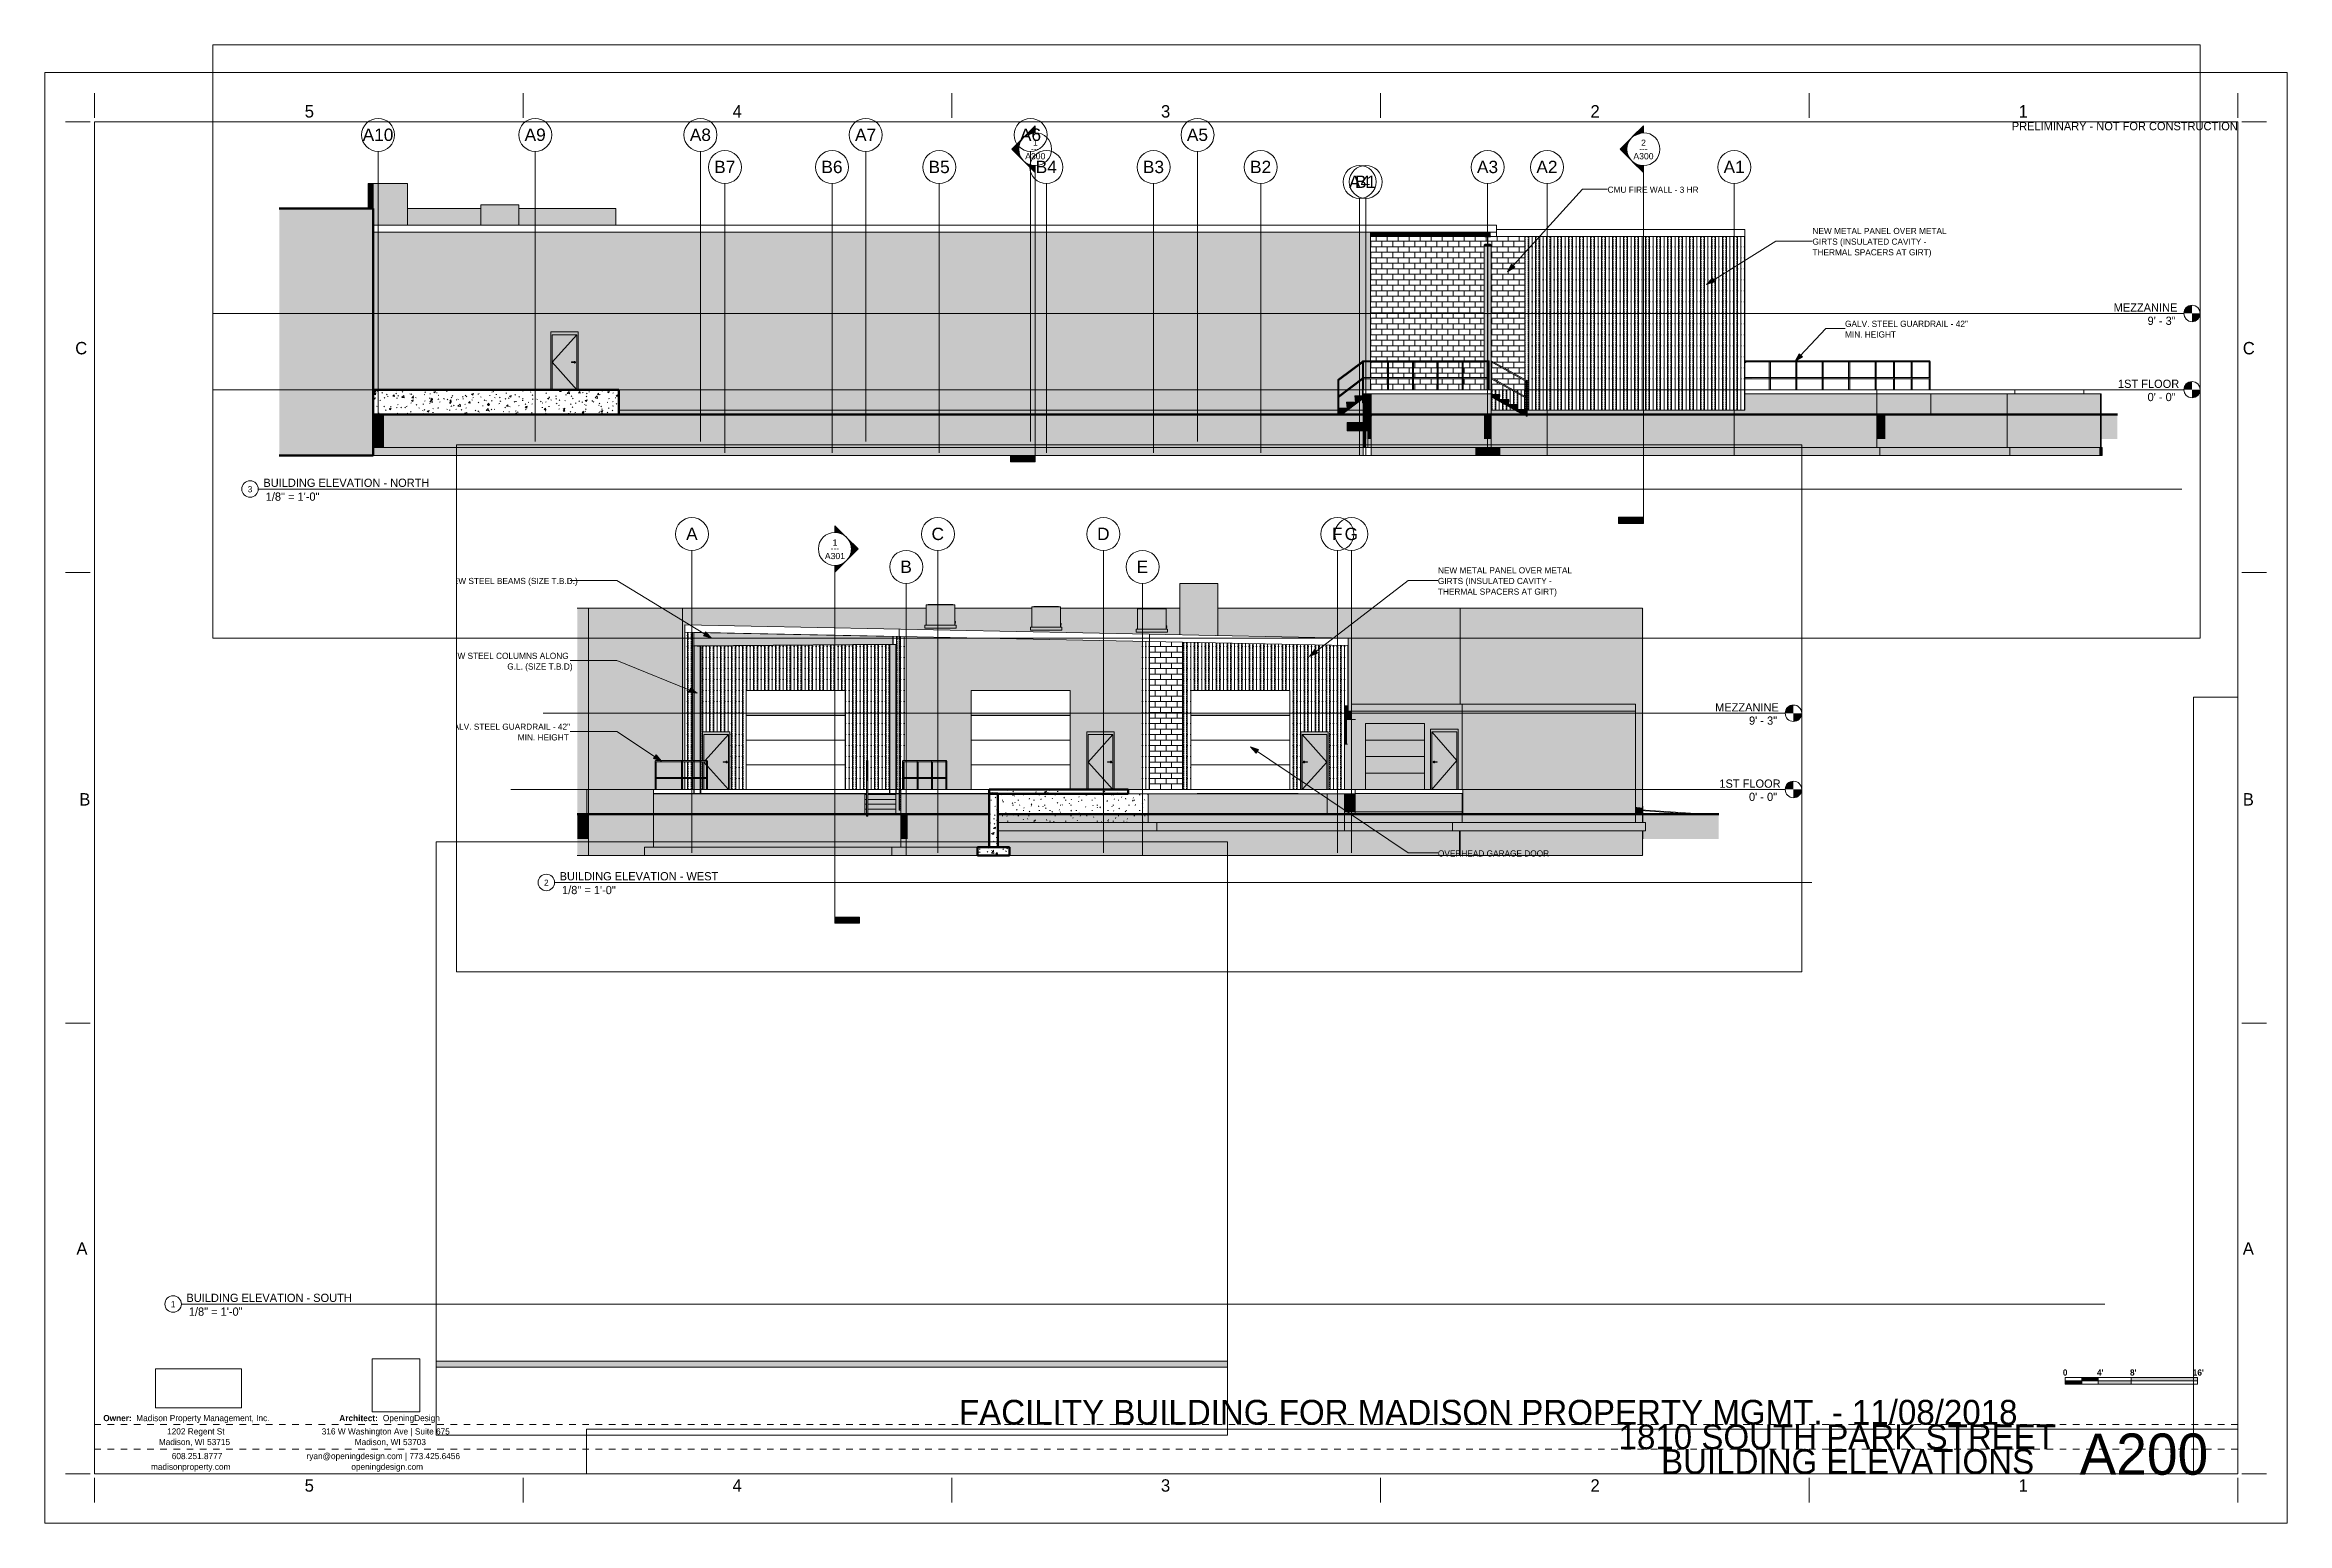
# Paper-space layout 'Layout1' of a CAD drawing. Header units: inches. Extents: x -5.9 to 28.1, y -1.3 to 21.1.
# The model-space entities are those that its viewports show. They can reach past a viewport. Long polylines and large blocks are cut down to what shows.
import ezdxf

# ---------------------------------------------------------------- set-up
doc = ezdxf.new("R2010")
doc.units = ezdxf.units.IN
doc.header["$MEASUREMENT"] = 0
for name, pattern in [('Aligning Line 1_8_', [0.25, 0.125, -0.125]), ('Dash 1_16_', [0.125, 0.0625, -0.0625]), ('Dot 1_32_', [0.03125, 0, -0.03125]), ('Grid Line 1_2_', [0.875, 0.5, -0.125, 0.125, -0.125]), ('Hidden 1_8_', [0.1875, 0.125, -0.0625])]:
    doc.linetypes.add(name, pattern=pattern)
for name, color, linetype, lineweight in [('A-ANNO-NOTE', 131, 'Continuous', 9), ('A-DOOR', 31, 'Continuous', 13), ('A-DOOR-1', 173, 'Continuous', 13), ('A-DOOR-10', 153, 'Dash 1_16_', 9), ('A-DOOR-11', 31, 'Dash 1_16_', 9), ('A-DOOR-3', 10, 'Continuous', 13), ('A-DOOR-5', 153, 'Continuous', 9), ('A-DOOR-9', 31, 'Continuous', 9), ('A-DOOR-FRAM', 31, 'Continuous', 13), ('A-DOOR-FRAM-4', 153, 'Continuous', 9), ('A-DOOR-FRAM-5', 10, 'Continuous', 13), ('A-DOOR-FRAM-6', 31, 'Continuous', 9), ('A-FLOR', 192, 'Continuous', 13), ('A-FLOR-1', 192, 'Continuous', 50), ('A-FLOR-2', 90, 'Continuous', 13), ('A-FLOR-3', 9, 'Continuous', 13), ('A-FLOR-4', 173, 'Continuous', 13), ('A-FLOR-5', 163, 'Continuous', 50), ('A-FLOR-HRAL', 11, 'Continuous', 9), ('A-FLOR-LEVL', 51, 'Continuous', 9), ('A-FLOR-LEVL-1', 51, 'Grid Line 1_2_', 9), ('A-FLOR-PATT-1', 8, 'Continuous', 9), ('A-FLOR-PATT-2', 253, 'Continuous', 9), ('A-ROOF', 132, 'Continuous', 13), ('A-ROOF-3', 10, 'Continuous', 13), ('A-ROOF-4', 90, 'Continuous', 13), ('A-ROOF-5', 173, 'Continuous', 13), ('A-WALL', 113, 'Continuous', 13), ('A-WALL-1', 10, 'Continuous', 13), ('A-WALL-3', 163, 'Continuous', 50), ('A-WALL-4', 173, 'Continuous', 13), ('A-WALL-5', 8, 'Continuous', 13), ('A-WALL-6', 9, 'Continuous', 13), ('A-WALL-7', 90, 'Continuous', 13), ('A-WALL-PATT-1', 10, 'Continuous', 13), ('A-WALL-PATT-3', 7, 'Continuous', 9), ('A-WALL-PATT-4', 111, 'Continuous', 9), ('A-WALL-PATT-5', 90, 'Continuous', 13), ('C-TOPO', 7, 'Continuous', 9), ('C-TOPO-1', 7, 'Continuous', 140), ('C-TOPO-4', 254, 'Continuous', 9), ('C-TOPO-5', 153, 'Continuous', 9), ('C-TOPO-6', 50, 'Continuous', 9), ('G-ANNO-SYMB', 111, 'Aligning Line 1_8_', 9), ('G-ANNO-SYMB-1', 111, 'Continuous', 9), ('G-ANNO-TEXT', 231, 'Continuous', 9), ('G-ANNO-TTLB', 6, 'Continuous', 9), ('G-ANNO-TTLB-MEDM', 33, 'Continuous', 20), ('M-EQPM', 50, 'Continuous', 9), ('S-BEAM', 12, 'Continuous', 13), ('S-BEAM-1', 153, 'Continuous', 9), ('S-BEAM-2', 50, 'Continuous', 9), ('S-BEAM-3', 12, 'Continuous', 9), ('S-COLS', 52, 'Continuous', 13), ('S-COLS-2', 153, 'Continuous', 9), ('S-COLS-4', 52, 'Hidden 1_8_', 9), ('S-COLS-5', 52, 'Continuous', 9), ('S-COLS-6', 90, 'Continuous', 13), ('S-FNDN', 32, 'Continuous', 13), ('S-FNDN-2', 9, 'Continuous', 13), ('S-FNDN-3', 173, 'Continuous', 13), ('S-FNDN-4', 253, 'Continuous', 9), ('S-FNDN-5', 163, 'Continuous', 50), ('S-FNDN-7', 90, 'Continuous', 13), ('S-FNDN-8', 10, 'Continuous', 13), ('S-GRID-1', 1, 'Grid Line 1_2_', 9), ('S-GRID-IDEN', 1, 'Continuous', 9), ('S-STRS', 31, 'Continuous', 9)]:
    doc.layers.add(name, color=color, linetype=linetype, lineweight=lineweight)
doc.layers.add('G-ANNO-NPLT', color=191, linetype='Continuous', plot=False)
doc.styles.add('Arial', font='arial.ttf', dxfattribs={"height": 18})
doc.styles.add('Arial_1', font='arial.ttf', dxfattribs={"height": 9})
doc.styles.add('Century Gothic', font='ufonts.com_century-gothic.ttf', dxfattribs={"height": 12})
doc.styles.add('Century Gothic_1', font='ufonts.com_century-gothic.ttf', dxfattribs={"height": 9})
doc.styles.add('Century Gothic_2', font='ufonts.com_century-gothic.ttf', dxfattribs={"height": 0.1875})
doc.styles.add('Century Gothic_3', font='ufonts.com_century-gothic.ttf', dxfattribs={"height": 0.09375})
doc.styles.add('Century Gothic_4', font='ufonts.com_century-gothic.ttf', dxfattribs={"height": 0.125})
doc.styles.add('Century Gothic_5', font='ufonts.com_century-gothic.ttf', dxfattribs={"height": 0.625})
doc.styles.add('Century Gothic_6', font='ufonts.com_century-gothic.ttf', dxfattribs={"height": 0.375})
doc.styles.add('Century Gothic_B_1', font='GOTHICB.TTF', dxfattribs={"height": 0.09375})
picture_1 = doc.add_image_def('image1.jpg', size_in_pixel=(400, 182))
picture_2 = doc.add_image_def('image2.jpg', size_in_pixel=(547, 610))
picture_3 = doc.add_image_def('image3.jpg', size_in_pixel=(95, 1663))
picture_4 = doc.add_image_def('image4.jpg', size_in_pixel=(3536, 95))
pattern_1 = [(50, (-445.445, 0), (27.5427, -2.41), [2.88, -31.68]), (355, (-445.445, 0), (-5.3278, 28.8843), [2.304, -25.344]), (100.451, (-443.15, -0.2), (22.2153, 26.474), [2.448, -26.924]), (46.184, (-445.445, 7.68), (40.982, -6.3564), [4.32, -47.52]), (96.636, (-442.03, 7.15), (35.891, 37.406), [3.671, -40.386]), (351.184, (-445.445, 7.68), (35.891, 37.406), [3.456, -38.016]), (21, (-441.605, 5.76), (22.921, -15.4607), [2.88, -31.68]), (326, (-441.605, 5.76), (9.3435, 27.8457), [2.304, -25.344]), (71.451, (-439.695, 4.472), (32.2648, 12.3844), [2.448, -26.924]), (37.5, (-445.445, 0), (0.46686, 12.7827), [1.267, -23.77, 1.267, -24.461, -25.44]), (37.5, (-445.445, 0), (0.46686, 12.7827), [-50.765, 1.267, -24.173]), (7.5, (-445.445, 0), (10.1016, 15.1451), [1.267, -13.402, 1.267, -23.194, -9.696]), (7.5, (-445.445, 0), (10.1016, 15.1451), [-39.13, 1.267, -8.429]), (327.5, (-454.008, 0), (20.49916, -0.86578), [1.267, -8.333, 1.267, -28.685, -39.744]), (327.5, (-454.008, 0), (20.49916, -0.86578), [-39.552, 1.267, -38.477]), (317.5, (-457.848, 0), (22.3948, 3.8443), [1.267, -11.213, 1.267, -18.624, -28.224]), (317.5, (-457.848, 0), (22.3948, 3.8443), [-32.371, 1.267, -26.957])]
pattern_2 = [(90, (-469.522, 0), (-16, 1e-15), [16, 0, 0, 0]), (90, (-475.522, 0), (-16, 1e-15), [16, 0, 0, 0]), (90, (-474.522, 0), (-16, 1e-15), [2.143, -13.857]), (90, (-480.522, 0), (-16, 1e-15), [16, 0, 0, 0]), (90, (-474.522, 3.214), (-16, 1e-15), [2.143, -13.857]), (90, (-474.522, 6.429), (-16, 1e-15), [2.143, -13.857]), (90, (-474.522, 9.643), (-16, 1e-15), [2.143, -13.857]), (90, (-474.522, 12.857), (-16, 1e-15), [2.143, -13.857]), (90, (-470.522, 0), (-16, 1e-15), [2.143, -13.857]), (90, (-470.522, 3.214), (-16, 1e-15), [2.143, -13.857]), (90, (-470.522, 6.429), (-16, 1e-15), [2.143, -13.857]), (90, (-470.522, 9.643), (-16, 1e-15), [2.143, -13.857]), (90, (-470.522, 12.857), (-16, 1e-15), [2.143, -13.857])]
pattern_3 = [(90, (-117.522, 0), (-16, 1e-15), [16, 0, 0, 0]), (90, (-123.522, 0), (-16, 1e-15), [16, 0, 0, 0]), (90, (-122.522, 0), (-16, 1e-15), [2.143, -13.857]), (90, (-128.522, 0), (-16, 1e-15), [16, 0, 0, 0]), (90, (-122.522, 3.214), (-16, 1e-15), [2.143, -13.857]), (90, (-122.522, 6.429), (-16, 1e-15), [2.143, -13.857]), (90, (-122.522, 9.643), (-16, 1e-15), [2.143, -13.857]), (90, (-122.522, 12.857), (-16, 1e-15), [2.143, -13.857]), (90, (-118.522, 0), (-16, 1e-15), [2.143, -13.857]), (90, (-118.522, 3.214), (-16, 1e-15), [2.143, -13.857]), (90, (-118.522, 6.429), (-16, 1e-15), [2.143, -13.857]), (90, (-118.522, 9.643), (-16, 1e-15), [2.143, -13.857]), (90, (-118.522, 12.857), (-16, 1e-15), [2.143, -13.857])]
pattern_4 = [(0, (-445.4455, 0), (30.72, 7.68), [1.267, -21.773, 1.267, -21.773, -122.88]), (0, (-445.4455, 0), (30.72, 7.68), [-46.08, 1.267, -44.813, 1.267, -21.773, -53.76]), (0, (-445.4455, 0), (30.72, 7.68), [-115.2, 1.267, -14.093, 1.267, -37.133]), (120, (-433.9255, 3.84), (-22.01108, 22.7643), [1.267, -21.773, 1.267, -21.773, -122.88]), (120, (-433.9255, 3.84), (-22.01108, 22.7643), [-46.08, 1.267, -44.813, 1.267, -21.773, -53.76]), (120, (-433.9255, 3.84), (-22.01108, 22.7643), [-115.2, 1.267, -14.093, 1.267, -37.133]), (240, (-430.0855, 19.2), (-8.70892, -30.4443), [1.267, -21.773, 1.267, -21.773, -122.88]), (240, (-430.0855, 19.2), (-8.70892, -30.4443), [-46.08, 1.267, -44.813, 1.267, -21.773, -53.76]), (240, (-430.0855, 19.2), (-8.70892, -30.4443), [-115.2, 1.267, -14.093, 1.267, -37.133])]
pattern_5 = [(90, (2806.369, 0), (-16, 1e-15), [16, 0, 0, 0]), (90, (2800.369, 0), (-16, 1e-15), [16, 0, 0, 0]), (90, (2801.369, 0), (-16, 1e-15), [2.143, -13.857]), (90, (2795.369, 0), (-16, 1e-15), [16, 0, 0, 0]), (90, (2801.369, 3.214), (-16, 1e-15), [2.143, -13.857]), (90, (2801.369, 6.429), (-16, 1e-15), [2.143, -13.857]), (90, (2801.369, 9.643), (-16, 1e-15), [2.143, -13.857]), (90, (2801.369, 12.857), (-16, 1e-15), [2.143, -13.857]), (90, (2805.369, 0), (-16, 1e-15), [2.143, -13.857]), (90, (2805.369, 3.214), (-16, 1e-15), [2.143, -13.857]), (90, (2805.369, 6.429), (-16, 1e-15), [2.143, -13.857]), (90, (2805.369, 9.643), (-16, 1e-15), [2.143, -13.857]), (90, (2805.369, 12.857), (-16, 1e-15), [2.143, -13.857])]
pattern_6 = [(0, (1267.532, 0), (30.72, 7.68), [1.267, -21.773, 1.267, -21.773, -122.88]), (0, (1267.532, 0), (30.72, 7.68), [-46.08, 1.267, -44.813, 1.267, -21.773, -53.76]), (0, (1267.532, 0), (30.72, 7.68), [-115.2, 1.267, -14.093, 1.267, -37.133]), (120, (1279.052, 3.84), (-22.011075, 22.7643), [1.267, -21.773, 1.267, -21.773, -122.88]), (120, (1279.052, 3.84), (-22.011075, 22.7643), [-46.08, 1.267, -44.813, 1.267, -21.773, -53.76]), (120, (1279.052, 3.84), (-22.011075, 22.7643), [-115.2, 1.267, -14.093, 1.267, -37.133]), (240, (1282.892, 19.2), (-8.708925, -30.4443), [1.267, -21.773, 1.267, -21.773, -122.88]), (240, (1282.892, 19.2), (-8.708925, -30.4443), [-46.08, 1.267, -44.813, 1.267, -21.773, -53.76]), (240, (1282.892, 19.2), (-8.708925, -30.4443), [-115.2, 1.267, -14.093, 1.267, -37.133])]

psp = doc.layouts.get("Layout1")

# ---------------------------------------------------------------- texts
at = {"layer": 'G-ANNO-TTLB', "attachment_point": 1}
for s, insert, char_height, width, style in [('3', (-2.856, 14.393), 0.0937, 0.08837, 'Century Gothic_3'), ('BUILDING ELEVATION - NORTH', (-2.619, 14.507), 0.125, 3.02684, 'Century Gothic_4'), (' 1/8" = 1\'-0"', (-2.63, 14.297), 0.125, 1.111, 'Century Gothic_4'), ('BUILDING ELEVATION - WEST', (1.873, 8.54), 0.125, 2.828, 'Century Gothic_4'), ('2', (1.636, 8.427), 0.0937, 0.08837, 'Century Gothic_3'), (' 1/8" = 1\'-0"', (1.863, 8.331), 0.125, 1.111, 'Century Gothic_4'), ('BUILDING ELEVATION - SOUTH', (-3.786, 2.147), 0.125, 2.98266, 'Century Gothic_4'), ('1', (-4.023, 2.034), 0.0937, 0.08837, 'Century Gothic_3'), (' 1/8" = 1\'-0"', (-3.796, 1.938), 0.125, 1.111, 'Century Gothic_4'), ('FACILITY BUILDING FOR MADISON PROPERTY MGMT. - 11/08/2018', (7.928, 0.537), 0.375, 19.51194, 'Century Gothic_6'), ('1810 SOUTH PARK STREET', (17.93, 0.164), 0.375, 7.38878, 'Century Gothic_6'), ('A200', (24.919, 0.027), 0.625, 2.52816, 'Century Gothic_5'), ('BUILDING ELEVATIONS', (18.574, -0.21), 0.375, 6.60919, 'Century Gothic_6')]:
    psp.add_mtext(s, dxfattribs=dict(at, insert=insert, char_height=char_height, width=width, style=style))

msp = doc.modelspace()

# ---------------------------------------------------------------- texts
at = {"layer": 'A-FLOR-LEVL', "char_height": 12, "attachment_point": 1, "style": 'Century Gothic'}
for s, insert, width in [('MEZZANINE', (700.105, 125.563), 109.989), ('MEZZANINE', (3882.516, 125.563), 109.989), ('9\' - 3"', (749.449, 106.289), 50.904), ('9\' - 3"', (3931.86, 106.289), 50.904), ('1ST FLOOR', (706.341, 14.563), 102.414), ('1ST FLOOR', (3888.753, 14.563), 102.414), ('0\' - 0"', (749.449, -4.711), 50.904), ('0\' - 0"', (3931.86, -4.711), 50.904)]:
    msp.add_mtext(s, dxfattribs=dict(at, insert=insert, width=width))
at = {"layer": 'G-ANNO-SYMB-1', "char_height": 9, "attachment_point": 1}
for s, insert, width, style in [('2', (3194.639, 364.024), 8.484, 'Arial_1'), ('1', (-584.531, 364.024), 8.484, 'Arial_1'), ('1', (2309.298, 364.024), 8.484, 'Arial_1'), ('---', (-587.182, 355.517), 15.453, 'Century Gothic_1'), ('---', (2306.647, 355.517), 15.453, 'Century Gothic_1'), ('---', (3191.988, 355.517), 15.453, 'Century Gothic_1'), ('A301', (-595.775, 344.388), 35.754, 'Arial_1'), ('A300', (2298.054, 344.388), 35.754, 'Arial_1'), ('A300', (3183.395, 344.388), 35.754, 'Arial_1')]:
    msp.add_mtext(s, dxfattribs=dict(at, insert=insert, width=width, style=style))
at = {"layer": 'G-ANNO-TEXT', "char_height": 9, "attachment_point": 1, "style": 'Century Gothic_1'}
for s, insert, width in [('NEW METAL PANEL OVER METAL', (296.621, 323.556), 237.249), ('NEW STEEL BEAMS (SIZE T.B.D.)', (-1146.018, 308.06), 217.857), ('GIRTS (INSULATED CAVITY -', (296.621, 308.056), 198.768), ('CMU FIRE WALL - 3 HR', (3145.869, 295.653), 162.711), ('THERMAL SPACERS AT GIRT)', (296.621, 292.556), 203.313), ('NEW METAL PANEL OVER METAL', (3444.08, 235.546), 237.249), ('GIRTS (INSULATED CAVITY -', (3444.08, 220.046), 198.768), ('THERMAL SPACERS AT GIRT)', (3444.08, 204.546), 203.313), ('NEW STEEL COLUMNS ALONG', (-1147.266, 199.051), 219.372), ('G.L. (SIZE T.B.D)', (-1058.016, 183.551), 111.201), ('GALV. STEEL GUARDRAIL - 42"', (3491.48, 100.394), 217.251), ('GALV. STEEL GUARDRAIL - 42"', (-1145.527, 95.916), 217.251), ('MIN. HEIGHT', (3491.48, 84.894), 92.718), ('MIN. HEIGHT', (-1042.777, 80.416), 92.718), ('OVERHEAD GARAGE DOOR', (296.621, -88.586), 206.343)]:
    msp.add_mtext(s, dxfattribs=dict(at, insert=insert, width=width))
at = {"layer": 'S-GRID-IDEN', "char_height": 18, "attachment_point": 1, "style": 'Arial'}
for s, insert, width in [('C', (-440.474, 381.124), 22.119), ('G', (160.789, 381.124), 23.937), ('A', (-797.718, 381.124), 20.301), ('D', (-199.474, 381.124), 22.119), ('F', (142.413, 381.124), 18.786), ('A10', (1333.669, 380.104), 54.237), ('A9', (1569.43, 380.104), 37.269), ('A8', (1809.93, 380.104), 37.269), ('A6', (2290.43, 380.104), 37.269), ('A7', (2050.43, 380.104), 37.269), ('A5', (2533.43, 380.104), 37.269), ('B', (-485.843, 333.288), 20.301), ('E', (-141.843, 333.288), 20.301), ('B7', (1845.43, 333.288), 37.269), ('B6', (2001.43, 333.288), 37.269), ('B5', (2157.43, 333.288), 37.269), ('B4', (2313.43, 333.288), 37.269), ('B3', (2469.43, 333.288), 37.269), ('B2', (2625.43, 333.288), 37.269), ('A3', (2955.68, 333.288), 37.269), ('A2', (3042.18, 333.288), 37.269), ('A1', (3314.68, 333.288), 37.269), ('A4', (2769.43, 311.71), 37.269), ('B1', (2778.243, 311.71), 37.269)]:
    msp.add_mtext(s, dxfattribs=dict(at, insert=insert, width=width))

# ---------------------------------------------------------------- blocks, each defined once
blk = doc.blocks.new('OD Title Block - 22x34 - Presentation - one-539370-BUILDING ELEVATIONS')
at = {"layer": 'G-ANNO-TTLB'}
for p, q in [((-0.01, 0.014), (-0.01, 22.014)), ((-0.01, 22.014), (33.99, 22.014)), ((-0.01, 22.014), (33.99, 22.014)), ((33.99, 0.014), (33.99, 22.014)), ((-0.01, 0.014), (33.99, 0.014))]:
    blk.add_line(p, q, dxfattribs=at)
at = {"layer": 'G-ANNO-TTLB', "linetype": 'Dot 1_32_', "lineweight": 13}
for p, q in [((0.74, 1.51), (33.24, 1.51)), ((0.74, 1.137), (33.24, 1.137))]:
    blk.add_line(p, q, dxfattribs=at)
at = {"layer": 'G-ANNO-TTLB-MEDM'}
for p, q in [((0.74, 21.326), (0.74, 21.701)), ((7.24, 21.326), (7.24, 21.701)), ((13.74, 21.326), (13.74, 21.701)), ((20.24, 21.326), (20.24, 21.701)), ((26.74, 21.326), (26.74, 21.701)), ((33.24, 21.326), (33.24, 21.701)), ((0.677, 21.264), (0.302, 21.264)), ((0.74, 21.264), (0.74, 0.764)), ((0.74, 21.264), (33.24, 21.264)), ((33.24, 21.264), (33.24, 0.764)), ((33.302, 21.264), (33.677, 21.264)), ((0.677, 14.43), (0.302, 14.43)), ((33.302, 14.43), (33.677, 14.43)), ((0.677, 7.597), (0.302, 7.597)), ((33.302, 7.597), (33.677, 7.597)), ((0.677, 0.764), (0.302, 0.764)), ((0.74, 0.764), (33.24, 0.764)), ((0.74, 0.701), (0.74, 0.326)), ((7.24, 0.701), (7.24, 0.326)), ((13.74, 0.701), (13.74, 0.326)), ((20.24, 0.701), (20.24, 0.326)), ((26.74, 0.701), (26.74, 0.326)), ((33.24, 0.701), (33.24, 0.326)), ((33.302, 0.764), (33.677, 0.764))]:
    blk.add_line(p, q, dxfattribs=at)
at = {"layer": 'G-ANNO-TTLB', "attachment_point": 1}
for s, insert, char_height, width, style in [('5', (3.93, 21.517), 0.188, 0.17675, 'Century Gothic_2'), ('4', (10.418, 21.517), 0.188, 0.17675, 'Century Gothic_2'), ('3', (16.914, 21.517), 0.188, 0.17675, 'Century Gothic_2'), ('2', (23.426, 21.517), 0.188, 0.17675, 'Century Gothic_2'), ('1', (29.918, 21.517), 0.188, 0.17675, 'Century Gothic_2'), ('PRELIMINARY - NOT FOR CONSTRUCTION', (29.814, 21.261), 0.125, 4.12522, 'Century Gothic_4'), ('C', (0.45, 17.926), 0.188, 0.25881, 'Century Gothic_2'), ('C', (33.317, 17.926), 0.188, 0.25881, 'Century Gothic_2'), ('B', (0.512, 11.084), 0.188, 0.18306, 'Century Gothic_2'), ('B', (33.317, 11.084), 0.188, 0.18306, 'Century Gothic_2'), ('A', (0.468, 4.273), 0.188, 0.23672, 'Century Gothic_2'), ('A', (33.317, 4.273), 0.188, 0.23672, 'Century Gothic_2'), ('Owner: ', (0.875, 1.654), 0.0937, 0.606, 'Century Gothic_B_1'), ('Madison Property Management, Inc.', (1.375, 1.654), 0.09375, 2.88481, 'Century Gothic_3'), ('1202 Regent St', (1.843, 1.452), 0.09375, 1.14572, 'Century Gothic_3'), ('316 W Washington Ave | Suite 675', (4.188, 1.452), 0.09375, 2.65756, 'Century Gothic_3'), ('Architect: ', (4.454, 1.654), 0.09375, 0.80169, 'Century Gothic_B_1'), ('OpeningDesign', (5.115, 1.654), 0.09375, 1.212, 'Century Gothic_3'), ('Madison, WI 53715', (1.718, 1.291), 0.09375, 1.44556, 'Century Gothic_3'), ('608.251.8777', (1.914, 1.078), 0.09375, 0.97212, 'Century Gothic_3'), ('ryan@openingdesign.com | 773.425.6456', (3.957, 1.078), 0.09375, 3.21937, 'Century Gothic_3'), ('Madison, WI 53703', (4.688, 1.291), 0.09375, 1.44556, 'Century Gothic_3'), ('madisonproperty.com', (1.598, 0.916), 0.09375, 1.73909, 'Century Gothic_3'), ('openingdesign.com', (4.637, 0.916), 0.09375, 1.57181, 'Century Gothic_3'), ('3', (16.913, 0.679), 0.188, 0.17675, 'Century Gothic_2'), ('2', (23.426, 0.679), 0.188, 0.17675, 'Century Gothic_2'), ('5', (3.929, 0.679), 0.188, 0.17675, 'Century Gothic_2'), ('4', (10.417, 0.679), 0.188, 0.17675, 'Century Gothic_2'), ('1', (29.917, 0.679), 0.188, 0.17675, 'Century Gothic_2')]:
    blk.add_mtext(s, dxfattribs=dict(at, insert=insert, char_height=char_height, width=width, style=style))
at = {"layer": 'G-ANNO-TTLB'}
image = blk.add_image(picture_3, insert=(32.567, 0.764), size_in_units=(0.673, 11.775), dxfattribs=at)
image.dxf.flags = 7
image = blk.add_image(picture_2, insert=(4.955, 1.701), size_in_units=(0.719, 0.802), dxfattribs=at)
image.dxf.flags = 7
image = blk.add_image(picture_1, insert=(1.667, 1.762), size_in_units=(1.305, 0.594), dxfattribs=at)
image.dxf.flags = 7
image = blk.add_image(picture_4, insert=(8.203, 0.764), size_in_units=(25.037, 0.673), dxfattribs=at)
image.dxf.flags = 7
blk = doc.blocks.new('Graphic_Scale_Multi_4727 - 1-8-605179-BUILDING ELEVATIONS')
at = {"layer": 'A-ANNO-NOTE'}
for points in [[(-1.756, 0), (-1.756, -0.049), (-2.006, -0.049), (-2.006, 0)], [(-1.506, 0.049), (-1.506, 0), (-1.756, 0), (-1.756, 0.049)], [(0, 0.049), (0, 0), (-1.006, 0), (-1.006, 0.049)], [(-1.006, 0), (-1.006, -0.049), (-1.506, -0.049), (-1.506, 0)]]:
    blk.add_hatch(color=256, dxfattribs=at).paths.add_polyline_path(points, flags=0)
for p, q in [((-2.006, 0.049), (0, 0.049)), ((-2.006, -0.049), (-2.006, 0.049)), ((-2.006, 0), (0, 0)), ((-1.756, 0.049), (-1.756, -0.049)), ((-1.506, 0.049), (-1.506, -0.049)), ((-1.006, -0.049), (-1.006, 0.049)), ((0, 0.049), (0, -0.049)), ((-2.006, -0.049), (0, -0.049))]:
    blk.add_line(p, q, dxfattribs=at)
at = {"layer": 'A-ANNO-NOTE', "attachment_point": 1, "style": 'Century Gothic_B_1'}
for s, insert, char_height, width in [('\\fCentury Gothic|b1|i0|c0|p34|;0', (-2.043, 0.173), 0.09375, 0.09153), ("4'", (-1.525, 0.173), 0.0937, 0.12625), ("8'", (-1.025, 0.173), 0.0937, 0.12625), ("16'", (-0.073, 0.173), 0.0937, 0.21778)]:
    blk.add_mtext(s, dxfattribs=dict(at, insert=insert, char_height=char_height, width=width))
blk = doc.blocks.new('Viewport - All On-568496-BUILDING ELEVATIONS')
at = {"layer": 'G-ANNO-TTLB'}
for start, end in [(360, 180), (180, 360)]:
    blk.add_arc((-0.125, 0), 0.125, start, end, dxfattribs=at)
blk = doc.blocks.new('Door-Passage-Single-Flush - 36_ x 84_-1370570-BUILDING ELEVATION - WEST')
at = {"layer": 'A-DOOR-3'}
h = blk.add_hatch(color=256, dxfattribs=at)
h.paths.add_polyline_path([(-10683.208, 0), (-10647.208, 0), (-10647.208, 84), (-10683.208, 84), (-10683.208, 4.542)], flags=0)
h.paths.add_polyline_path([(-10680.353, 38.819), (-10680.659, 38.859), (-10680.944, 38.977), (-10681.188, 39.165), (-10681.376, 39.409), (-10681.494, 39.694), (-10681.534, 40), (-10681.494, 40.306), (-10681.376, 40.591), (-10681.111, 40.895), (-10680.944, 41.023), (-10680.659, 41.141), (-10680.353, 41.181), (-10680.047, 41.141), (-10679.763, 41.023), (-10679.518, 40.835), (-10679.33, 40.591), (-10679.212, 40.394), (-10675.53, 40.38), (-10675.53, 39.606), (-10679.249, 39.606), (-10679.33, 39.409), (-10679.518, 39.165), (-10679.763, 38.977), (-10680.047, 38.859)], flags=0)
h = blk.add_hatch(color=256, dxfattribs=at)
h.paths.add_polyline_path([(-10680.353, 38.819), (-10680.047, 38.859), (-10679.763, 38.977), (-10679.518, 39.165), (-10679.33, 39.409), (-10679.278, 39.606), (-10679.664, 39.62), (-10680.027, 40.009), (-10679.664, 40.394), (-10679.249, 40.394), (-10679.33, 40.591), (-10679.518, 40.835), (-10679.763, 41.023), (-10680.047, 41.141), (-10680.353, 41.181), (-10680.659, 41.141), (-10680.944, 41.023), (-10681.188, 40.835), (-10681.376, 40.591), (-10681.494, 40.306), (-10681.534, 40), (-10681.494, 39.694), (-10681.376, 39.409), (-10681.111, 39.105), (-10680.944, 38.977), (-10680.659, 38.859)], flags=0)
h.paths.add_polyline_path([(-10680.255, 39.606), (-10680.549, 39.742), (-10680.596, 39.803), (-10680.596, 40.197), (-10680.427, 40.351), (-10680.242, 40.392), (-10679.914, 40.347), (-10679.714, 40.341), (-10680.036, 40), (-10679.736, 39.62), (-10679.999, 39.624), (-10680.252, 39.607)], flags=0)
h.paths.add_polyline_path([(-10679.664, 39.803), (-10679.705, 40.07), (-10679.727, 40), (-10679.694, 39.898)], flags=0)
h = blk.add_hatch(color=256, dxfattribs=at)
h.paths.add_polyline_path([(-10679.915, 40), (-10679.726, 40.002), (-10679.664, 40.341), (-10679.703, 40.341), (-10680.036, 40), (-10679.94, 40)], flags=0)
h.paths.add_polyline_path([(-10680.453, 40), (-10680.027, 40.009), (-10679.736, 40.38), (-10679.999, 40.376), (-10680.336, 40.366), (-10680.549, 40.258), (-10680.596, 40.197), (-10680.581, 40), (-10680.517, 40)], flags=0)
for points in [[(-10677.865, 40), (-10675.53, 40), (-10675.53, 40.394), (-10679.664, 40.38), (-10679.664, 40)], [(-10675.53, 39.606), (-10675.53, 40), (-10679.664, 40), (-10679.664, 39.606), (-10677.865, 39.606)]]:
    blk.add_hatch(color=256, dxfattribs=at).paths.add_polyline_path(points, flags=0)
h = blk.add_hatch(color=256, dxfattribs=at)
h.paths.add_polyline_path([(-10680.255, 39.606), (-10679.915, 39.653), (-10679.714, 39.659), (-10680.036, 40), (-10680.615, 40), (-10680.549, 39.742), (-10680.427, 39.649), (-10680.27, 39.612)], flags=0)
h.paths.add_polyline_path([(-10679.664, 39.62), (-10679.694, 39.898), (-10679.727, 40), (-10680.036, 40), (-10679.703, 39.659)], flags=0)
at = {"layer": 'A-DOOR-FRAM-5'}
blk.add_hatch(color=256, dxfattribs=at).paths.add_polyline_path([(-10647.208, 0), (-10645.208, 0), (-10645.208, 88), (-10685.208, 88), (-10685.208, 0), (-10683.208, 0), (-10683.208, 84), (-10647.208, 84), (-10647.208, 6.126)], flags=0)
at = {"layer": 'A-DOOR-10'}
for p, q in [((-10683.208, 84), (-10647.208, 42)), ((-10647.208, 42), (-10683.208, 0))]:
    blk.add_line(p, q, dxfattribs=at)
at = {"layer": 'A-DOOR-5'}
for p, q in [((-10683.208, 84), (-10683.208, 0)), ((-10647.208, 84), (-10683.208, 84)), ((-10647.208, 0), (-10647.208, 84)), ((-10675.53, 40.394), (-10679.664, 40.394)), ((-10675.53, 40.394), (-10675.53, 40)), ((-10675.53, 40), (-10675.53, 39.606)), ((-10679.664, 39.606), (-10675.53, 39.606))]:
    blk.add_line(p, q, dxfattribs=at)
at = {"layer": 'A-DOOR-5', "flags": 128}
for points in [[(-10679.664, 40.394), (-10679.688, 40.394), (-10679.711, 40.394), (-10679.735, 40.394), (-10679.758, 40.394), (-10679.782, 40.394), (-10679.805, 40.394), (-10679.827, 40.394), (-10679.85, 40.394), (-10679.872, 40.394), (-10679.894, 40.394), (-10679.916, 40.394), (-10679.937, 40.394), (-10679.958, 40.394), (-10679.978, 40.394), (-10679.998, 40.394), (-10680.017, 40.394), (-10680.036, 40.394), (-10680.054, 40.394), (-10680.071, 40.394), (-10680.088, 40.394), (-10680.104, 40.394), (-10680.119, 40.394), (-10680.134, 40.394), (-10680.148, 40.394), (-10680.161, 40.394), (-10680.174, 40.394), (-10680.185, 40.394), (-10680.196, 40.394), (-10680.206, 40.394), (-10680.215, 40.394), (-10680.223, 40.394), (-10680.23, 40.394), (-10680.236, 40.394), (-10680.242, 40.394), (-10680.246, 40.394), (-10680.25, 40.394), (-10680.252, 40.394), (-10680.254, 40.394), (-10680.255, 40.394)], [(-10680.255, 39.606), (-10680.254, 39.606), (-10680.253, 39.606), (-10680.251, 39.606), (-10680.247, 39.606), (-10680.243, 39.606), (-10680.238, 39.606), (-10680.232, 39.606), (-10680.225, 39.606), (-10680.217, 39.606), (-10680.208, 39.606), (-10680.199, 39.606), (-10680.188, 39.606), (-10680.177, 39.606), (-10680.165, 39.606), (-10680.152, 39.606), (-10680.138, 39.606), (-10680.123, 39.606), (-10680.108, 39.606), (-10680.092, 39.606), (-10680.076, 39.606), (-10680.058, 39.606), (-10680.04, 39.606), (-10680.022, 39.606), (-10680.003, 39.606), (-10679.983, 39.606), (-10679.963, 39.606), (-10679.943, 39.606), (-10679.922, 39.606), (-10679.9, 39.606), (-10679.878, 39.606), (-10679.856, 39.606), (-10679.834, 39.606), (-10679.811, 39.606), (-10679.788, 39.606), (-10679.765, 39.606), (-10679.741, 39.606), (-10679.718, 39.606), (-10679.694, 39.606), (-10679.671, 39.606), (-10679.664, 39.606)]]:
    blk.add_lwpolyline(points, dxfattribs=at)
at = {"layer": 'A-DOOR-5'}
for centre, radius, start, end in [((-10680.353, 40), 1.181, 19.6343, 180), ((-10680.255, 40), 0.394, 90, 105), ((-10680.353, 40), 1.181, 180, 340.4367), ((-10680.255, 40), 0.394, 150, 180), ((-10680.255, 40), 0.394, 180, 210), ((-10680.255, 40), 0.394, 255, 270)]:
    blk.add_arc(centre, radius, start, end, dxfattribs=at)
at = {"layer": 'A-DOOR-FRAM-4'}
for p, q in [((-10683.208, 0), (-10683.208, 84)), ((-10683.208, 84), (-10647.208, 84)), ((-10647.208, 0), (-10647.208, 84))]:
    blk.add_line(p, q, dxfattribs=at)
blk = doc.blocks.new('Door-Sectional_DesignersChoice_Amarr - 7_x8_-1261150-BUILDING ELEVATION - WEST')
at = {"layer": 'A-DOOR-3'}
for points in [[(-10780.138, 95.937), (-10694.208, 95.937), (-10694.208, 96), (-10780.208, 96), (-10780.208, 95.937)], [(-10780.208, 72), (-10694.208, 72), (-10694.208, 95.937), (-10780.208, 95.937)], [(-10780.208, 71.937), (-10694.208, 71.937), (-10694.208, 72), (-10780.208, 72)], [(-10780.208, 48), (-10694.208, 48), (-10694.208, 71.937), (-10780.208, 71.937), (-10780.208, 66)], [(-10780.208, 47.937), (-10694.208, 47.937), (-10694.208, 48), (-10780.208, 48)], [(-10780.208, 24), (-10694.208, 24), (-10694.208, 47.937), (-10780.208, 47.937)], [(-10780.208, 23.938), (-10694.208, 23.938), (-10694.208, 24), (-10780.208, 24)], [(-10780.208, 0), (-10694.208, 0), (-10694.208, 23.938), (-10780.208, 23.938), (-10780.208, 6.126)]]:
    blk.add_hatch(color=256, dxfattribs=at).paths.add_polyline_path(points, flags=0)
at = {"layer": 'A-DOOR-1'}
for p, q in [((-10694.208, 95.937), (-10780.208, 95.937)), ((-10780.208, 72), (-10694.208, 72)), ((-10694.208, 71.937), (-10780.208, 71.937)), ((-10780.208, 48), (-10694.208, 48)), ((-10694.208, 47.937), (-10780.208, 47.937)), ((-10780.208, 24), (-10694.208, 24)), ((-10694.208, 23.938), (-10780.208, 23.938))]:
    blk.add_line(p, q, dxfattribs=at)
blk = doc.blocks.new('Conc Beam - Conc Beam-1196117-BUILDING ELEVATION - WEST')
at = {"layer": 'S-BEAM-2'}
blk.add_hatch(color=256, dxfattribs=at).paths.add_polyline_path([(-10802.207, 102), (-10800.395, 102), (-10800.395, 114), (-10810.458, 114), (-10810.458, 102), (-10803.895, 102)], flags=0)
at = {"layer": 'S-BEAM-1'}
for p, q in [((-10800.395, 114), (-10810.458, 114)), ((-10810.458, 102), (-10807.395, 102))]:
    blk.add_line(p, q, dxfattribs=at)
blk = doc.blocks.new('Walls 1 - Walls 1-1277454-BUILDING ELEVATION - WEST')
at = {"layer": 'A-WALL-1'}
h = blk.add_hatch(color=256, dxfattribs=at)
h.paths.add_polyline_path([(-11927.323, -96), (-11911.207, -96), (-11911.207, -72), (-11927.323, -72)], flags=0)
h.paths.add_polyline_path([(-11927.323, -36), (-11911.207, -36), (-11911.207, 264), (-11927.323, 264), (-11927.323, 70.135)], flags=0)
h = blk.add_hatch(color=256, dxfattribs=at)
h.paths.add_polyline_path([(-11911.207, -96), (-11829.395, -96), (-11829.395, -84), (-11816.395, -84), (-11816.395, -72), (-11911.207, -72)], flags=0)
h.paths.add_polyline_path([(-11911.207, 0), (-11813.895, 0), (-11813.87, 41.444), (-11813.736, 41.702), (-11813.676, 41.78), (-11813.52, 41.9), (-11813.34, 41.974), (-11813.145, 42), (-11774.145, 42), (-11774.145, 264), (-11911.207, 264), (-11911.207, 70.135)], flags=0)
h.paths.add_polyline_path([(-11812.395, 0), (-11775.645, 0), (-11775.645, 16), (-11812.395, 16), (-11812.395, 2.126)], flags=0)
h.paths.add_polyline_path([(-11812.395, 17.5), (-11775.645, 17.5), (-11775.645, 40.5), (-11812.395, 40.5), (-11812.395, 18.128)], flags=0)
h = blk.add_hatch(color=256, dxfattribs=at)
h.paths.add_polyline_path([(-10643.008, -96), (-10642.372, -96), (-10642.372, -72), (-10643.008, -72)], flags=0)
h.paths.add_polyline_path([(-10642.372, 124), (-10642.372, 264), (-10642.994, 264), (-10642.994, 124)], flags=0)
h = blk.add_hatch(color=256, dxfattribs=at)
h.paths.add_polyline_path([(-10544.96, -96), (-10376.852, -96), (-10376.852, -72), (-10642.372, -72), (-10642.372, -96)], flags=0)
h.paths.add_polyline_path([(-10376.852, -26.611), (-10376.852, 264), (-10642.372, 264), (-10642.372, 124), (-10386.77, 124), (-10386.77, -25.499), (-10385.273, -25.667)], flags=0)
h = blk.add_hatch(color=256, dxfattribs=at)
h.paths.add_polyline_path([(-10375.732, -96), (-10375.732, -72), (-10376.852, -72), (-10376.852, -96)], flags=0)
h.paths.add_polyline_path([(-10376.852, -26.611), (-10375.732, -23.74), (-10375.732, 264), (-10376.852, 264), (-10376.852, -25.667)], flags=0)
h = blk.add_hatch(color=256, dxfattribs=at)
h.paths.add_polyline_path([(-10376.401, -36), (-10375.732, -36), (-10375.732, -31.04), (-10376.852, -30.962), (-10376.852, -36)], flags=0)
h.paths.add_polyline_path([(-10375.732, -29.918), (-10375.732, -23.74), (-10376.852, -26.611), (-10376.852, -29.843), (-10376.355, -29.877)], flags=0)
h = blk.add_hatch(color=256, dxfattribs=at)
h.paths.add_polyline_path([(-10376.852, -36), (-10376.852, -30.962), (-10386.77, -30.27), (-10386.77, -36)], flags=0)
h.paths.add_polyline_path([(-10376.852, -29.843), (-10376.852, -26.611), (-10386.77, -25.499), (-10386.77, -29.177)], flags=0)
for points in [[(-10376.852, -30.962), (-10376.852, -29.843), (-10386.77, -29.177), (-10386.77, -30.27)], [(-10375.732, -31.04), (-10375.732, -29.918), (-10376.852, -29.843), (-10376.852, -30.962), (-10376.363, -30.996)], [(-11911.207, -72), (-11911.207, -36), (-11927.323, -36), (-11927.323, -72)], [(-11816.395, -72), (-11816.395, -36), (-11911.207, -36), (-11911.207, -72)], [(-11119.52, -72), (-10643.008, -72), (-10643.008, -60), (-11314.964, -60), (-11314.964, -72), (-11120.886, -72)], [(-10643.008, -72), (-10642.372, -72), (-10642.372, -60), (-10643.008, -60), (-10643.008, -62.214)], [(-11142.752, -96), (-10643.008, -96), (-10643.008, -72), (-11314.964, -72), (-11314.964, -84), (-11298.252, -84), (-11298.252, -96), (-11251.799, -96)]]:
    blk.add_hatch(color=256, dxfattribs=at).paths.add_polyline_path(points, flags=0)
h = blk.add_hatch(color=256, dxfattribs=at)
h.paths.add_polyline_path([(-10473.409, -72), (-10376.852, -72), (-10376.852, -60), (-10642.372, -60), (-10642.372, -72), (-10544.96, -72)], flags=0)
h.paths.add_polyline_path([(-10376.852, -48), (-10376.852, -36), (-10386.77, -36), (-10386.77, -48), (-10383.628, -48)], flags=0)
h = blk.add_hatch(color=256, dxfattribs=at)
h.paths.add_polyline_path([(-10376.852, -72), (-10375.732, -72), (-10375.732, -60), (-10376.852, -60)], flags=0)
h.paths.add_polyline_path([(-10376.491, -48), (-10375.732, -48), (-10375.732, -36), (-10376.852, -36), (-10376.852, -48)], flags=0)
blk.add_line((-10376.852, -30.962), (-10376.852, -29.843), dxfattribs=at)
at = {"layer": 'A-WALL-4'}
for p, q in [((-11927.323, 264), (-11911.207, 264)), ((-11911.207, 264), (-11774.145, 264)), ((-11911.207, 264), (-11911.207, -36)), ((-11774.145, 42), (-11774.145, 264)), ((-10643.008, 264), (-10642.372, 264)), ((-10642.372, 264), (-10376.852, 264)), ((-10642.372, 124), (-10642.372, 264)), ((-10376.852, -26.611), (-10376.852, 264)), ((-11911.207, -72), (-11911.207, -96)), ((-10643.008, -96), (-10643.008, -72)), ((-10642.372, -96), (-10642.372, -72)), ((-10376.852, -96), (-10376.852, -72)), ((-11911.207, -96), (-11927.323, -96)), ((-11829.395, -96), (-11911.207, -96)), ((-10643.008, -96), (-11298.252, -96)), ((-10642.372, -96), (-10643.008, -96)), ((-10376.852, -96), (-10642.372, -96))]:
    blk.add_line(p, q, dxfattribs=at)
at = {"layer": 'A-WALL-6'}
for p, q in [((-10376.852, -26.9), (-10376.852, -26.611)), ((-10376.852, -29.843), (-10376.852, -26.938)), ((-10376.852, -36), (-10376.852, -30.962)), ((-11911.207, -36), (-11911.207, -72)), ((-10376.852, -48), (-10376.852, -36)), ((-10643.008, -72), (-10643.008, -60)), ((-10642.372, -72), (-10642.372, -60)), ((-10376.852, -72), (-10376.852, -60))]:
    blk.add_line(p, q, dxfattribs=at)
blk = doc.blocks.new('Door-Sectional_DesignersChoice_Amarr - 16_x8_-1344022-BUILDING ELEVATION - WEST')
at = {"layer": 'A-DOOR'}
for p, q in [((-11537.52, 143.937), (-11681.52, 143.937)), ((-11681.52, 108), (-11537.52, 108)), ((-11537.52, 107.937), (-11681.52, 107.937)), ((-11681.52, 72), (-11537.52, 72)), ((-11537.52, 71.937), (-11681.52, 71.937)), ((-11681.52, 36), (-11537.52, 36)), ((-11537.52, 35.938), (-11681.52, 35.938))]:
    blk.add_line(p, q, dxfattribs=at)
blk = doc.blocks.new('Door-Sectional_DesignersChoice_Amarr - 16_x8_-V6-BUILDING ELEVATION - WEST')
at = {"layer": 'A-DOOR'}
for p, q in [((-10890.208, 143.937), (-11034.213, 143.937)), ((-11034.208, 108), (-10890.208, 108)), ((-10890.208, 107.937), (-11034.208, 107.937)), ((-11034.208, 72), (-10890.208, 72)), ((-10890.208, 71.937), (-11034.208, 71.937)), ((-11034.208, 36), (-10890.208, 36)), ((-10890.208, 35.938), (-11034.208, 35.938))]:
    blk.add_line(p, q, dxfattribs=at)
blk = doc.blocks.new('Z-Girder - Z-Girder-1383074-BUILDING ELEVATION - WEST')
at = {"layer": 'S-BEAM-3'}
blk.add_hatch(color=256, dxfattribs=at).paths.add_polyline_path([(-11719.064, 228.139), (-11719.083, 228.181), (-11719.621, 228.15)], flags=0)
blk.add_line((-11721.451, 228.187), (-11719.064, 228.139), dxfattribs=at)
blk.add_arc((-11721.427, 228.374), 0.188, 223.6792, 262.9101, dxfattribs=at)
blk = doc.blocks.new('Railing - Lapeyre - 1 1_2_ Post-1355937-BUILDING ELEVATION - WEST')
at = {"layer": 'A-FLOR-HRAL'}
h = blk.add_hatch(color=256, dxfattribs=at)
h.paths.add_polyline_path([(-11774.933, -0.125), (-11774.895, -0.125), (-11774.895, 16.75), (-11775.645, 16), (-11775.62, -0.125), (-11775.09, -0.125)], flags=0)
h.paths.add_polyline_path([(-11774.895, 16.75), (-11774.895, 41.25), (-11775.645, 40.5), (-11775.62, 17.474), (-11774.997, 16.852)], flags=0)
h = blk.add_hatch(color=256, dxfattribs=at)
h.paths.add_polyline_path([(-11774.739, -0.125), (-11774.145, -0.125), (-11774.171, 16.026), (-11774.895, 16.75), (-11774.895, -0.125)], flags=0)
h.paths.add_polyline_path([(-11774.895, 16.75), (-11774.145, 17.5), (-11774.171, 40.526), (-11774.895, 41.25), (-11774.895, 22.128)], flags=0)
for p, q in [((-11775.645, 41.25), (-11775.645, -0.125)), ((-11774.145, -0.125), (-11774.145, 41.25))]:
    blk.add_line(p, q, dxfattribs=at)
blk = doc.blocks.new('Railing - Lapeyre - 1 1_2_ Post-V7-BUILDING ELEVATION - WEST')
at = {"layer": 'A-FLOR-HRAL'}
h = blk.add_hatch(color=256, dxfattribs=at)
h.paths.add_polyline_path([(-11813.795, -0.125), (-11812.395, -0.125), (-11812.421, 16), (-11813.34, 16.026), (-11813.6, 16.161), (-11813.737, 16.299), (-11813.834, 16.468), (-11813.883, 16.657), (-11813.895, 16.556), (-11813.87, -0.125), (-11813.809, -0.125)], flags=0)
h.paths.add_polyline_path([(-11813.895, 16.75), (-11813.834, 17.03), (-11813.736, 17.202), (-11813.603, 17.336), (-11813.436, 17.434), (-11813.249, 17.486), (-11812.867, 17.5), (-11812.395, 17.5), (-11812.421, 40.5), (-11813.34, 40.526), (-11813.52, 40.6), (-11813.736, 40.798), (-11813.795, 40.875), (-11813.87, 41.056), (-11813.895, 41.056), (-11813.895, 16.944)], flags=0)
for p, q in [((-11813.895, 41.25), (-11813.895, -0.125)), ((-11812.395, 17.5), (-11812.395, 40.5)), ((-11812.395, -0.125), (-11812.395, 16))]:
    blk.add_line(p, q, dxfattribs=at)
blk = doc.blocks.new('Railing - Lapeyre - 1 1_2_ Post-V8-BUILDING ELEVATION - WEST')
at = {"layer": 'A-FLOR-HRAL'}
h = blk.add_hatch(color=256, dxfattribs=at)
h.paths.add_polyline_path([(-11738.433, -0.125), (-11738.395, -0.125), (-11738.395, 16.75), (-11739.145, 16), (-11739.12, -0.125), (-11738.59, -0.125)], flags=0)
h.paths.add_polyline_path([(-11738.395, 16.75), (-11738.395, 41.25), (-11739.145, 40.5), (-11739.12, 17.474), (-11738.497, 16.852)], flags=0)
blk.add_hatch(color=256, dxfattribs=at).paths.add_polyline_path([(-11738.239, -0.125), (-11737.645, -0.125), (-11737.671, 41.25), (-11738.395, 41.25), (-11738.395, -0.125)], flags=0)
for p, q in [((-11739.145, 41.25), (-11739.145, -0.125)), ((-11738.395, 41.25), (-11737.645, 41.25)), ((-11737.645, -0.125), (-11737.645, 41.25))]:
    blk.add_line(p, q, dxfattribs=at)
blk = doc.blocks.new('Railing - Railing-1339868-BUILDING ELEVATION - WEST')
at = {"layer": 'A-FLOR-HRAL'}
h = blk.add_hatch(color=256, dxfattribs=at)
h.paths.add_polyline_path([(-11813.895, 41.25), (-11757.637, 41.25), (-11757.64, 42), (-11813.34, 41.974), (-11813.52, 41.9), (-11813.736, 41.702), (-11813.795, 41.625), (-11813.87, 41.444)], flags=0)
h.paths.add_polyline_path([(-11757.078, 41.25), (-11748.215, 41.275), (-11748.218, 42), (-11757.078, 41.974), (-11757.078, 41.298)], flags=0)
h.paths.add_polyline_path([(-11738.395, 41.25), (-11738.395, 42), (-11747.656, 41.974), (-11747.655, 41.25), (-11739.093, 41.25)], flags=0)
h = blk.add_hatch(color=256, dxfattribs=at)
h.paths.add_polyline_path([(-11757.637, 40.5), (-11757.64, 41.25), (-11774.895, 41.25), (-11774.145, 40.5), (-11757.64, 40.5)], flags=0)
h.paths.add_polyline_path([(-11775.645, 40.5), (-11774.895, 41.25), (-11813.895, 41.25), (-11813.87, 41.056), (-11813.736, 40.798), (-11813.676, 40.72), (-11813.52, 40.6), (-11813.34, 40.526), (-11813.145, 40.5), (-11778.037, 40.5)], flags=0)
h.paths.add_polyline_path([(-11757.078, 40.5), (-11748.215, 40.526), (-11748.218, 41.25), (-11757.078, 41.25), (-11757.078, 40.519)], flags=0)
h.paths.add_polyline_path([(-11739.2, 40.5), (-11739.12, 40.526), (-11738.395, 41.25), (-11747.656, 41.226), (-11747.655, 40.5), (-11745.584, 40.5)], flags=0)
h = blk.add_hatch(color=256, dxfattribs=at)
h.paths.add_polyline_path([(-11774.895, 16.75), (-11757.636, 16.75), (-11757.64, 17.5), (-11774.171, 17.474), (-11774.802, 16.844)], flags=0)
h.paths.add_polyline_path([(-11813.895, 16.75), (-11774.895, 16.75), (-11775.645, 17.5), (-11813.34, 17.474), (-11813.52, 17.4), (-11813.736, 17.202), (-11813.795, 17.125), (-11813.87, 16.944)], flags=0)
h.paths.add_polyline_path([(-11757.078, 16.75), (-11748.214, 16.775), (-11748.218, 17.5), (-11757.078, 17.474), (-11757.078, 16.798)], flags=0)
h.paths.add_polyline_path([(-11747.656, 16.75), (-11738.395, 16.75), (-11739.2, 17.5), (-11747.656, 17.474), (-11747.656, 16.774)], flags=0)
h = blk.add_hatch(color=256, dxfattribs=at)
h.paths.add_polyline_path([(-11774.145, 16), (-11757.636, 16.026), (-11757.64, 16.75), (-11774.895, 16.75), (-11774.159, 16.013)], flags=0)
h.paths.add_polyline_path([(-11757.077, 16), (-11748.214, 16.026), (-11748.218, 16.75), (-11757.078, 16.75), (-11757.077, 16)], flags=0)
h.paths.add_polyline_path([(-11813.145, 16), (-11775.62, 16.026), (-11774.895, 16.75), (-11813.895, 16.75), (-11813.87, 16.556), (-11813.736, 16.298), (-11813.676, 16.22), (-11813.52, 16.1), (-11813.34, 16.026)], flags=0)
h.paths.add_polyline_path([(-11747.656, 16), (-11739.12, 16.026), (-11738.395, 16.75), (-11747.656, 16.726), (-11747.656, 16.022)], flags=0)
for p, q in [((-11757.637, 42), (-11813.145, 42)), ((-11748.215, 42), (-11757.078, 42)), ((-11738.395, 42), (-11747.656, 42)), ((-11738.395, 42), (-11738.395, 41.25)), ((-11813.145, 40.5), (-11757.637, 40.5)), ((-11757.078, 40.5), (-11748.215, 40.5)), ((-11747.656, 40.5), (-11738.395, 40.5)), ((-11757.636, 17.5), (-11813.145, 17.5)), ((-11748.214, 17.5), (-11757.078, 17.5)), ((-11738.395, 17.5), (-11747.656, 17.5)), ((-11813.145, 16), (-11757.636, 16)), ((-11757.077, 16), (-11748.214, 16)), ((-11747.656, 16), (-11738.395, 16))]:
    blk.add_line(p, q, dxfattribs=at)
for points, knots in [([(-11813.895, 41.25), (-11813.895, 41.315), (-11813.882, 41.414), (-11813.84, 41.538), (-11813.797, 41.626), (-11813.751, 41.694), (-11813.71, 41.745), (-11813.665, 41.793), (-11813.603, 41.847), (-11813.535, 41.892), (-11813.477, 41.923), (-11813.433, 41.943), (-11813.387, 41.961), (-11813.34, 41.975), (-11813.292, 41.986), (-11813.243, 41.994), (-11813.194, 41.999), (-11813.162, 42), (-11813.145, 42)], [0, 0, 0, 0, 0.0833333, 0.125, 0.1666667, 0.2083333, 0.2291667, 0.25, 0.2916667, 0.3333333, 0.3541667, 0.375, 0.3958333, 0.4166667, 0.4375, 0.4583333, 0.4791667, 0.5, 0.5, 0.5, 0.5]), ([(-11813.145, 40.5), (-11813.162, 40.5), (-11813.194, 40.501), (-11813.243, 40.506), (-11813.292, 40.514), (-11813.34, 40.525), (-11813.387, 40.539), (-11813.433, 40.557), (-11813.477, 40.577), (-11813.521, 40.6), (-11813.562, 40.626), (-11813.616, 40.664), (-11813.665, 40.707), (-11813.71, 40.755), (-11813.751, 40.806), (-11813.797, 40.874), (-11813.84, 40.962), (-11813.882, 41.086), (-11813.895, 41.185), (-11813.895, 41.25)], [0.5, 0.5, 0.5, 0.5, 0.5208333, 0.5416667, 0.5625, 0.5833333, 0.6041667, 0.625, 0.6458333, 0.6666667, 0.6875, 0.7083333, 0.75, 0.7708333, 0.7916667, 0.8333333, 0.875, 0.9166667, 1, 1, 1, 1]), ([(-11813.895, 16.75), (-11813.895, 16.815), (-11813.882, 16.914), (-11813.84, 17.038), (-11813.797, 17.126), (-11813.751, 17.194), (-11813.71, 17.245), (-11813.665, 17.293), (-11813.603, 17.347), (-11813.535, 17.392), (-11813.477, 17.423), (-11813.433, 17.443), (-11813.387, 17.461), (-11813.34, 17.475), (-11813.292, 17.486), (-11813.243, 17.494), (-11813.194, 17.499), (-11813.162, 17.5), (-11813.145, 17.5)], [0, 0, 0, 0, 0.0833333, 0.125, 0.1666667, 0.2083333, 0.2291667, 0.25, 0.2916667, 0.3333333, 0.3541667, 0.375, 0.3958333, 0.4166667, 0.4375, 0.4583333, 0.4791667, 0.5, 0.5, 0.5, 0.5]), ([(-11813.145, 16), (-11813.162, 16), (-11813.194, 16.001), (-11813.243, 16.006), (-11813.292, 16.014), (-11813.34, 16.025), (-11813.387, 16.039), (-11813.433, 16.057), (-11813.477, 16.077), (-11813.521, 16.1), (-11813.562, 16.126), (-11813.616, 16.164), (-11813.665, 16.207), (-11813.71, 16.255), (-11813.751, 16.306), (-11813.797, 16.374), (-11813.84, 16.462), (-11813.882, 16.586), (-11813.895, 16.685), (-11813.895, 16.75)], [0.5, 0.5, 0.5, 0.5, 0.5208333, 0.5416667, 0.5625, 0.5833333, 0.6041667, 0.625, 0.6458333, 0.6666667, 0.6875, 0.7083333, 0.75, 0.7708333, 0.7916667, 0.8333333, 0.875, 0.9166667, 1, 1, 1, 1])]:
    blk.add_open_spline(points, degree=3, knots=knots, dxfattribs=at)
for name in ['Railing - Lapeyre - 1 1_2_ Post-V7-BUILDING ELEVATION - WEST', 'Railing - Lapeyre - 1 1_2_ Post-1355937-BUILDING ELEVATION - WEST', 'Railing - Lapeyre - 1 1_2_ Post-V8-BUILDING ELEVATION - WEST']:
    blk.add_blockref(name, (0, 0))
blk = doc.blocks.new('Railing - Lapeyre - 1 1_2_ Post-1355961-BUILDING ELEVATION - WEST')
at = {"layer": 'A-FLOR-HRAL'}
blk.add_hatch(color=256, dxfattribs=at).paths.add_polyline_path([(-11506.131, 41.25), (-11506.105, 41.364), (-11506.029, 41.472), (-11505.756, 41.633), (-11505.381, 41.692), (-11505.006, 41.633), (-11504.731, 41.471), (-11504.656, 41.363), (-11504.631, 41.401), (-11504.656, 42), (-11506.131, 42), (-11506.131, 41.401)], flags=0)
for p, q in [((-11506.131, 40.835), (-11506.131, 42)), ((-11504.631, 42), (-11506.131, 42)), ((-11504.631, 42), (-11504.631, 40.835))]:
    blk.add_line(p, q, dxfattribs=at)
blk = doc.blocks.new('Railing - Lapeyre - 1 1_2_ Post-1355956-BUILDING ELEVATION - WEST')
at = {"layer": 'A-FLOR-HRAL'}
for points in [[(-11505.381, -36), (-11504.631, -36), (-11504.656, 13.2), (-11506.131, 13.2), (-11506.101, -36), (-11505.565, -36)], [(-11505.381, -38.8), (-11504.631, -38.8), (-11504.656, -36), (-11506.131, -36), (-11506.105, -38.8), (-11505.575, -38.8)]]:
    blk.add_hatch(color=256, dxfattribs=at).paths.add_polyline_path(points, flags=0)
for p, q in [((-11506.131, -36), (-11506.131, 13.2)), ((-11504.631, 13.2), (-11506.131, 13.2)), ((-11504.631, 13.2), (-11504.631, -36)), ((-11506.131, -38.8), (-11506.131, -36)), ((-11504.631, -36), (-11504.631, -38.8)), ((-11506.131, -38.8), (-11505.381, -38.8)), ((-11505.381, -38.8), (-11505.187, -38.8)), ((-11505.187, -38.8), (-11504.656, -38.8)), ((-11504.656, -38.8), (-11504.631, -38.8))]:
    blk.add_line(p, q, dxfattribs=at)
blk = doc.blocks.new('Railing - Railing-1340984-BUILDING ELEVATION - WEST')
at = {"layer": 'A-FLOR-HRAL'}
h = blk.add_hatch(color=256, dxfattribs=at)
h.paths.add_polyline_path([(-11505.74, 13.2), (-11505.428, 13.3), (-11505.381, 13.307), (-11505.187, 13.278), (-11505.006, 13.2), (-11504.631, 13.2), (-11504.657, 41.365), (-11504.732, 41.472), (-11505.008, 41.633), (-11505.381, 41.692), (-11505.756, 41.633), (-11506.03, 41.471), (-11506.105, 41.364), (-11506.131, 41.25), (-11506.105, 13.2), (-11505.756, 13.2)], flags=0)
h.paths.add_polyline_path([(-11505.022, 42), (-11505.187, 42.078), (-11505.381, 42.107), (-11505.575, 42.078), (-11505.74, 42), (-11505.187, 42)], flags=0)
blk.add_hatch(color=256, dxfattribs=at).paths.add_polyline_path([(-11505.187, 13.2), (-11505.022, 13.2), (-11505.187, 13.278), (-11505.428, 13.3), (-11505.575, 13.278), (-11505.706, 13.2), (-11505.381, 13.2)], flags=0)
for p, q in [((-11506.131, 41.25), (-11506.131, 12.45)), ((-11504.631, 12.45), (-11504.631, 41.25)), ((-11506.131, -11.06), (-11506.131, -12.05)), ((-11504.631, -12.05), (-11504.631, -11.06))]:
    blk.add_line(p, q, dxfattribs=at)
at = {"layer": 'A-FLOR-HRAL', "flags": 128}
for points in [[(-11505.741, 42.002), (-11505.575, 42.078), (-11505.381, 42.107), (-11505.187, 42.078), (-11505.021, 42.002)], [(-11505.021, 13.202), (-11505.187, 13.278), (-11505.381, 13.307), (-11505.575, 13.278), (-11505.741, 13.202)]]:
    blk.add_lwpolyline(points, dxfattribs=at)
for name in ['Railing - Lapeyre - 1 1_2_ Post-1355961-BUILDING ELEVATION - WEST', 'Railing - Lapeyre - 1 1_2_ Post-1355956-BUILDING ELEVATION - WEST']:
    blk.add_blockref(name, (0, 0))
blk = doc.blocks.new('Railing - Lapeyre - 1 1_2_ Post-V9-BUILDING ELEVATION - WEST')
at = {"layer": 'A-FLOR-HRAL'}
h = blk.add_hatch(color=256, dxfattribs=at)
h.paths.add_polyline_path([(-11411.773, -0.125), (-11411.773, 16.75), (-11411.93, 16.375), (-11411.935, 15.081), (-11411.93, -0.125), (-11411.793, -0.125)], flags=0)
h.paths.add_polyline_path([(-11411.773, 16.75), (-11411.773, 41.25), (-11411.93, 40.875), (-11411.935, 39.581), (-11411.904, 17.04), (-11411.826, 16.852)], flags=0)
h = blk.add_hatch(color=256, dxfattribs=at)
h.paths.add_polyline_path([(-11411.111, -0.125), (-11410.444, -0.125), (-11410.467, 16), (-11410.885, 16.026), (-11411.269, 16.22), (-11411.631, 16.556), (-11411.773, 16.75), (-11411.773, -0.125), (-11411.269, -0.125)], flags=0)
h.paths.add_polyline_path([(-11411.773, 16.75), (-11411.459, 17.125), (-11411.073, 17.4), (-11410.718, 17.5), (-11410.444, 17.5), (-11410.444, 40.5), (-11410.885, 40.526), (-11411.269, 40.72), (-11411.631, 41.056), (-11411.773, 41.25), (-11411.773, 16.882)], flags=0)
for p, q in [((-11411.94, 41.25), (-11411.94, -0.125)), ((-11410.44, 17.474), (-11410.44, 40.526)), ((-11410.44, -0.125), (-11410.44, 16.026))]:
    blk.add_line(p, q, dxfattribs=at)
blk = doc.blocks.new('Railing - Lapeyre - 1 1_2_ Post-V10-BUILDING ELEVATION - WEST')
at = {"layer": 'A-FLOR-HRAL'}
h = blk.add_hatch(color=256, dxfattribs=at)
h.paths.add_polyline_path([(-11453.645, -0.125), (-11452.52, -0.125), (-11452.546, 16), (-11453.503, 16.043), (-11453.645, 16.1), (-11453.862, 16.299), (-11453.959, 16.468), (-11454.008, 16.657), (-11454.02, 16.556), (-11453.995, -0.125), (-11453.675, -0.125)], flags=0)
h.paths.add_polyline_path([(-11454.02, 16.75), (-11453.959, 17.03), (-11453.864, 17.198), (-11453.728, 17.336), (-11453.503, 17.457), (-11453.174, 17.5), (-11452.52, 17.5), (-11452.546, 40.5), (-11453.503, 40.543), (-11453.645, 40.6), (-11453.801, 40.72), (-11453.92, 40.875), (-11453.995, 41.056), (-11454.02, 41.056), (-11454.02, 16.944)], flags=0)
for p, q in [((-11454.02, 41.25), (-11454.02, -0.125)), ((-11452.52, 17.5), (-11452.52, 40.5)), ((-11452.52, -0.125), (-11452.52, 16))]:
    blk.add_line(p, q, dxfattribs=at)
blk = doc.blocks.new('Railing - Lapeyre - 1 1_2_ Post-V11-BUILDING ELEVATION - WEST')
at = {"layer": 'A-FLOR-HRAL'}
h = blk.add_hatch(color=256, dxfattribs=at)
h.paths.add_polyline_path([(-11390.927, -0.125), (-11390.927, 16.75), (-11391.084, 16.375), (-11391.089, 15.081), (-11391.084, -0.125), (-11390.947, -0.125)], flags=0)
h.paths.add_polyline_path([(-11390.927, 16.75), (-11390.953, 41.2), (-11391.084, 40.875), (-11391.089, 39.581), (-11391.058, 17.04), (-11390.98, 16.852)], flags=0)
blk.add_hatch(color=256, dxfattribs=at).paths.add_polyline_path([(-11390.265, -0.125), (-11389.598, -0.125), (-11389.598, 41.25), (-11390.927, 41.25), (-11390.927, -0.125), (-11390.423, -0.125)], flags=0)
for p, q in [((-11391.093, 41.25), (-11391.093, -0.125)), ((-11390.927, 41.25), (-11389.593, 41.25)), ((-11389.593, -0.125), (-11389.593, 41.25))]:
    blk.add_line(p, q, dxfattribs=at)
blk = doc.blocks.new('Railing - Railing-1341484-BUILDING ELEVATION - WEST')
at = {"layer": 'A-FLOR-HRAL'}
for points in [[(-11454.02, 41.25), (-11390.927, 41.25), (-11390.849, 41.625), (-11390.635, 41.9), (-11390.494, 41.974), (-11390.343, 42), (-11453.503, 41.959), (-11453.645, 41.9), (-11453.801, 41.78), (-11453.92, 41.625), (-11453.995, 41.444)], [(-11390.423, 41.25), (-11389.78, 41.25), (-11389.78, 41.444), (-11389.838, 41.625), (-11390.052, 41.9), (-11390.192, 41.974), (-11390.343, 42), (-11390.635, 41.9), (-11390.849, 41.625), (-11390.907, 41.444), (-11390.907, 41.25), (-11390.613, 41.25)]]:
    blk.add_hatch(color=256, dxfattribs=at).paths.add_polyline_path(points, flags=0)
h = blk.add_hatch(color=256, dxfattribs=at)
h.paths.add_polyline_path([(-11391.089, 40.5), (-11391.084, 40.875), (-11391.01, 41.25), (-11411.773, 41.25), (-11411.459, 40.875), (-11411.073, 40.6), (-11410.718, 40.5), (-11391.841, 40.5)], flags=0)
h.paths.add_polyline_path([(-11432.619, 41.25), (-11432.305, 40.875), (-11431.919, 40.6), (-11431.564, 40.5), (-11411.935, 40.526), (-11411.894, 40.996), (-11411.856, 41.25), (-11432.536, 41.25)], flags=0)
h.paths.add_polyline_path([(-11453.174, 40.5), (-11432.781, 40.526), (-11432.758, 40.936), (-11432.702, 41.25), (-11454.02, 41.25), (-11453.995, 41.056), (-11453.92, 40.875), (-11453.801, 40.72), (-11453.503, 40.543), (-11453.175, 40.5)], flags=0)
h = blk.add_hatch(color=256, dxfattribs=at)
h.paths.add_polyline_path([(-11411.773, 16.75), (-11390.927, 16.75), (-11391.084, 17.126), (-11391.089, 17.5), (-11410.885, 17.474), (-11411.269, 17.28), (-11411.631, 16.944), (-11411.726, 16.814)], flags=0)
h.paths.add_polyline_path([(-11432.619, 16.75), (-11411.773, 16.75), (-11411.93, 17.125), (-11411.935, 17.5), (-11431.731, 17.474), (-11432.115, 17.28), (-11432.477, 16.944), (-11432.525, 16.878)], flags=0)
h.paths.add_polyline_path([(-11454.02, 16.75), (-11432.619, 16.75), (-11432.777, 17.125), (-11432.781, 17.5), (-11453.503, 17.457), (-11453.645, 17.4), (-11453.801, 17.28), (-11453.92, 17.125), (-11453.995, 16.944)], flags=0)
h = blk.add_hatch(color=256, dxfattribs=at)
h.paths.add_polyline_path([(-11391.089, 16), (-11391.084, 16.375), (-11391.01, 16.75), (-11411.773, 16.75), (-11411.459, 16.375), (-11411.073, 16.1), (-11410.718, 16), (-11391.841, 16)], flags=0)
h.paths.add_polyline_path([(-11432.619, 16.75), (-11432.305, 16.375), (-11431.919, 16.1), (-11431.564, 16), (-11411.935, 16.026), (-11411.894, 16.496), (-11411.856, 16.75), (-11432.536, 16.75)], flags=0)
h.paths.add_polyline_path([(-11453.174, 16), (-11432.781, 16.026), (-11432.758, 16.436), (-11432.702, 16.75), (-11454.02, 16.75), (-11453.995, 16.556), (-11453.92, 16.375), (-11453.801, 16.22), (-11453.503, 16.043), (-11453.175, 16)], flags=0)
for p, q in [((-11390.343, 42), (-11453.27, 42)), ((-11453.27, 40.5), (-11390.343, 40.5)), ((-11390.343, 17.5), (-11453.27, 17.5)), ((-11453.27, 16), (-11390.343, 16))]:
    blk.add_line(p, q, dxfattribs=at)
blk.add_ellipse((-11390.343, 41.25), major_axis=(0, 0.75), ratio=0.777909, start_param=4.712389, end_param=7.853982, dxfattribs=at)
for points, knots in [([(-11454.02, 41.25), (-11454.02, 41.381), (-11453.968, 41.577), (-11453.807, 41.786), (-11453.65, 41.907), (-11453.497, 41.97), (-11453.369, 41.996), (-11453.303, 42), (-11453.27, 42)], [0, 0, 0, 0, 0.1666667, 0.25, 0.3333333, 0.4166667, 0.4583333, 0.5, 0.5, 0.5, 0.5]), ([(-11453.504, 40.537), (-11453.553, 40.553), (-11453.661, 40.601), (-11453.807, 40.714), (-11453.927, 40.871), (-11454.003, 41.054), (-11454.02, 41.185), (-11454.02, 41.25)], [0.6009081, 0.6009081, 0.6009081, 0.6009081, 0.6666667, 0.75, 0.8333333, 0.9166667, 1, 1, 1, 1]), ([(-11454.02, 16.75), (-11454.02, 16.881), (-11453.968, 17.077), (-11453.807, 17.286), (-11453.661, 17.399), (-11453.553, 17.447), (-11453.504, 17.463)], [0, 0, 0, 0, 0.1666667, 0.25, 0.3333333, 0.3990919, 0.3990919, 0.3990919, 0.3990919]), ([(-11453.504, 16.037), (-11453.553, 16.053), (-11453.661, 16.101), (-11453.807, 16.214), (-11453.927, 16.371), (-11454.003, 16.554), (-11454.02, 16.685), (-11454.02, 16.75)], [0.6009081, 0.6009081, 0.6009081, 0.6009081, 0.6666667, 0.75, 0.8333333, 0.9166667, 1, 1, 1, 1])]:
    blk.add_open_spline(points, degree=3, knots=knots, dxfattribs=at)
for name, p in [('Railing - Lapeyre - 1 1_2_ Post-V10-BUILDING ELEVATION - WEST', (0, 0)), ('Railing - Lapeyre - 1 1_2_ Post-V9-BUILDING ELEVATION - WEST', (-20.846, 0)), ('Railing - Lapeyre - 1 1_2_ Post-V9-BUILDING ELEVATION - WEST', (0, 0)), ('Railing - Lapeyre - 1 1_2_ Post-V11-BUILDING ELEVATION - WEST', (0, 0))]:
    blk.add_blockref(name, p)
blk = doc.blocks.new('Door-Passage-Single-Flush - 36_ x 80_-1370599-BUILDING ELEVATION - WEST')
at = {"layer": 'A-DOOR'}
for points in [[(-11771.634, 40), (-11771.204, 40), (-11771.141, 40.341), (-11771.141, 40.38), (-11771.307, 40.368), (-11771.683, 40.388), (-11772.01, 40.278), (-11772.073, 40.197), (-11772.059, 40), (-11771.724, 40)], [(-11771.141, 40), (-11770.645, 40.043), (-11770.645, 40.394), (-11771.141, 40.38), (-11771.141, 40.102)], [(-11771.732, 39.606), (-11771.683, 39.612), (-11771.141, 39.659), (-11771.172, 39.898), (-11771.204, 40), (-11772.092, 40), (-11772.026, 39.742), (-11771.904, 39.649), (-11771.777, 39.612)], [(-11770.645, 39.606), (-11770.645, 40), (-11771.141, 40), (-11771.141, 39.606)]]:
    blk.add_hatch(color=256, dxfattribs=at).paths.add_polyline_path(points, flags=0)
at = {"layer": 'A-DOOR-9'}
for p, q in [((-11770.645, 40.394), (-11771.141, 40.394)), ((-11771.141, 39.606), (-11770.645, 39.606))]:
    blk.add_line(p, q, dxfattribs=at)
at = {"layer": 'A-DOOR-9', "flags": 128}
for points in [[(-11771.141, 40.394), (-11771.165, 40.394), (-11771.189, 40.394), (-11771.212, 40.394), (-11771.236, 40.394), (-11771.259, 40.394), (-11771.282, 40.394), (-11771.305, 40.394), (-11771.327, 40.394), (-11771.349, 40.394), (-11771.371, 40.394), (-11771.393, 40.394), (-11771.414, 40.394), (-11771.435, 40.394), (-11771.455, 40.394), (-11771.475, 40.394), (-11771.494, 40.394), (-11771.513, 40.394), (-11771.531, 40.394), (-11771.548, 40.394), (-11771.565, 40.394), (-11771.581, 40.394), (-11771.597, 40.394), (-11771.611, 40.394), (-11771.625, 40.394), (-11771.638, 40.394), (-11771.651, 40.394), (-11771.662, 40.394), (-11771.673, 40.394), (-11771.683, 40.394), (-11771.692, 40.394), (-11771.7, 40.394), (-11771.707, 40.394), (-11771.714, 40.394), (-11771.719, 40.394), (-11771.723, 40.394), (-11771.727, 40.394), (-11771.73, 40.394), (-11771.731, 40.394), (-11771.732, 40.394)], [(-11771.732, 39.606), (-11771.732, 39.606), (-11771.73, 39.606), (-11771.728, 39.606), (-11771.724, 39.606), (-11771.72, 39.606), (-11771.715, 39.606), (-11771.709, 39.606), (-11771.702, 39.606), (-11771.694, 39.606), (-11771.685, 39.606), (-11771.676, 39.606), (-11771.665, 39.606), (-11771.654, 39.606), (-11771.642, 39.606), (-11771.629, 39.606), (-11771.615, 39.606), (-11771.601, 39.606), (-11771.585, 39.606), (-11771.57, 39.606), (-11771.553, 39.606), (-11771.536, 39.606), (-11771.518, 39.606), (-11771.499, 39.606), (-11771.48, 39.606), (-11771.461, 39.606), (-11771.44, 39.606), (-11771.42, 39.606), (-11771.399, 39.606), (-11771.377, 39.606), (-11771.355, 39.606), (-11771.333, 39.606), (-11771.311, 39.606), (-11771.288, 39.606), (-11771.265, 39.606), (-11771.242, 39.606), (-11771.218, 39.606), (-11771.195, 39.606), (-11771.171, 39.606), (-11771.148, 39.606), (-11771.141, 39.606)]]:
    blk.add_lwpolyline(points, dxfattribs=at)
at = {"layer": 'A-DOOR-9'}
for start, end in [(82.7725, 90), (150, 180), (180, 210), (270, 277.2275)]:
    blk.add_arc((-11771.732, 40), 0.394, start, end, dxfattribs=at)
blk = doc.blocks.new('Condensing Unit - Air Cooled - DX - 6-10 Tons - 6 Tons-1352867-BUILDING ELEVATION - WEST')
at = {"layer": 'M-EQPM'}
for points in [[(-11261.28, 265.875), (-11251.753, 265.875), (-11251.753, 266.235), (-11262.693, 266.235), (-11262.693, 265.875), (-11262.215, 265.875)], [(-11241.292, 265.875), (-11240.814, 265.875), (-11240.814, 266.235), (-11251.753, 266.235), (-11251.753, 265.875), (-11242.227, 265.875)], [(-11240.113, 265.875), (-11237.826, 265.875), (-11237.826, 266.235), (-11240.814, 266.235), (-11240.814, 265.875)], [(-11227.365, 265.875), (-11226.887, 265.875), (-11226.887, 266.235), (-11237.826, 266.235), (-11237.826, 265.875), (-11228.3, 265.875)], [(-11265.681, 236.465), (-11223.899, 236.465), (-11223.899, 265.875), (-11265.681, 265.875), (-11265.681, 262.162)], [(-11222.899, 240.855), (-11222.899, 241.418), (-11223.899, 241.399), (-11223.899, 240.855)], [(-11223.899, 240.293), (-11222.899, 240.312), (-11222.899, 240.855), (-11223.899, 240.855), (-11223.899, 240.312)], [(-11222.899, 238.684), (-11222.899, 238.865), (-11223.899, 238.846), (-11223.899, 238.684)], [(-11222.899, 238.502), (-11222.899, 238.684), (-11223.899, 238.684), (-11223.899, 238.502)], [(-11221.899, 231.875), (-11221.899, 236.465), (-11267.681, 236.465), (-11267.681, 231.875), (-11252.291, 231.875)]]:
    blk.add_hatch(color=256, dxfattribs=at).paths.add_polyline_path(points, flags=0)
for p, q in [((-11262.753, 266.235), (-11262.753, 265.875)), ((-11262.693, 266.235), (-11251.753, 266.235)), ((-11251.753, 266.235), (-11240.814, 266.235)), ((-11240.829, 266.235), (-11237.826, 266.235)), ((-11240.753, 265.875), (-11240.753, 266.235)), ((-11237.826, 266.235), (-11226.887, 266.235)), ((-11226.826, 265.875), (-11226.826, 266.235)), ((-11265.681, 265.875), (-11265.681, 236.465)), ((-11223.899, 265.875), (-11265.681, 265.875)), ((-11223.899, 236.465), (-11223.899, 265.875)), ((-11222.899, 241.418), (-11223.899, 241.418)), ((-11222.899, 241.418), (-11222.899, 240.855)), ((-11222.899, 240.855), (-11222.899, 240.293)), ((-11223.899, 240.293), (-11222.899, 240.293)), ((-11222.899, 238.871), (-11223.899, 238.871)), ((-11223.899, 238.496), (-11222.899, 238.496)), ((-11222.899, 238.865), (-11222.899, 238.684)), ((-11222.899, 238.684), (-11222.899, 238.502)), ((-11267.681, 236.465), (-11221.899, 236.465)), ((-11267.681, 231.875), (-11267.681, 236.465)), ((-11221.899, 231.875), (-11221.899, 236.465)), ((-11221.899, 231.875), (-11267.681, 231.875))]:
    blk.add_line(p, q, dxfattribs=at)
blk = doc.blocks.new('Door-Passage-Single-Flush - 36_ x 80_-V12-BUILDING ELEVATION - WEST')
at = {"layer": 'A-DOOR'}
h = blk.add_hatch(color=256, dxfattribs=at)
h.paths.add_polyline_path([(-11743.208, 0), (-11739.145, 0), (-11739.145, 16), (-11743.208, 16), (-11743.208, 6.126)], flags=0)
h.paths.add_polyline_path([(-11737.645, 0), (-11707.208, 0), (-11707.208, 80), (-11743.208, 80), (-11743.208, 42), (-11738.395, 41.974), (-11738.395, 41.25), (-11737.645, 41.248), (-11737.645, 6.126)], flags=0)
h.paths.add_polyline_path([(-11743.208, 17.5), (-11739.145, 17.5), (-11739.145, 40.5), (-11743.208, 40.5), (-11743.208, 22.128)], flags=0)
h.paths.add_polyline_path([(-11710.063, 38.819), (-11710.368, 38.859), (-11710.653, 38.977), (-11710.898, 39.165), (-11711.085, 39.409), (-11711.192, 39.606), (-11714.885, 39.62), (-11714.885, 40.394), (-11711.167, 40.394), (-11711.085, 40.591), (-11710.898, 40.835), (-11710.653, 41.023), (-11710.368, 41.141), (-11710.063, 41.181), (-11709.757, 41.141), (-11709.472, 41.023), (-11709.227, 40.835), (-11709.04, 40.591), (-11708.922, 40.306), (-11708.881, 40), (-11708.922, 39.694), (-11709.04, 39.409), (-11709.227, 39.165), (-11709.472, 38.977), (-11709.885, 38.842)], flags=0)
h = blk.add_hatch(color=256, dxfattribs=at)
h.paths.add_polyline_path([(-11710.063, 38.819), (-11709.757, 38.859), (-11709.472, 38.977), (-11709.227, 39.165), (-11709.04, 39.409), (-11708.922, 39.694), (-11708.881, 40), (-11708.922, 40.306), (-11709.04, 40.591), (-11709.227, 40.835), (-11709.472, 41.023), (-11709.885, 41.158), (-11710.063, 41.181), (-11710.368, 41.141), (-11710.653, 41.023), (-11710.898, 40.835), (-11711.085, 40.591), (-11711.153, 40.394), (-11710.68, 40.38), (-11710.417, 40.376), (-11710.059, 40.358), (-11709.867, 40.258), (-11709.82, 40.197), (-11709.82, 39.803), (-11709.989, 39.649), (-11710.169, 39.607), (-11710.502, 39.653), (-11710.942, 39.606), (-11711.167, 39.606), (-11711.085, 39.409), (-11710.898, 39.165), (-11710.653, 38.977), (-11710.368, 38.859)], flags=0)
h.paths.add_polyline_path([(-11710.752, 39.803), (-11710.689, 40.002), (-11710.752, 40.102), (-11710.752, 39.898)], flags=0)
for points in [[(-11710.752, 40), (-11710.752, 40.394), (-11714.885, 40.38), (-11714.885, 40), (-11713.13, 40)], [(-11710.752, 39.606), (-11710.752, 40), (-11714.885, 40), (-11714.885, 39.606), (-11713.13, 39.606)]]:
    blk.add_hatch(color=256, dxfattribs=at).paths.add_polyline_path(points, flags=0)
h = blk.add_hatch(color=256, dxfattribs=at)
h.paths.add_polyline_path([(-11710.38, 40), (-11709.801, 40), (-11709.867, 40.258), (-11709.989, 40.351), (-11710.175, 40.392), (-11710.501, 40.347), (-11710.702, 40.341), (-11710.389, 40.009)], flags=0)
h.paths.add_polyline_path([(-11710.501, 40), (-11710.389, 40.009), (-11710.752, 40.341), (-11710.721, 40.102), (-11710.689, 40), (-11710.626, 40)], flags=0)
h = blk.add_hatch(color=256, dxfattribs=at)
h.paths.add_polyline_path([(-11710.38, 40), (-11710.689, 40), (-11710.752, 39.659), (-11710.713, 39.659), (-11710.476, 39.902)], flags=0)
h.paths.add_polyline_path([(-11710.161, 39.606), (-11709.867, 39.742), (-11709.813, 39.876), (-11709.834, 40), (-11710.38, 40), (-11710.68, 39.62), (-11710.417, 39.624), (-11710.164, 39.607)], flags=0)
at = {"layer": 'A-DOOR-FRAM'}
h = blk.add_hatch(color=256, dxfattribs=at)
h.paths.add_polyline_path([(-11745.208, 0), (-11743.208, 0), (-11743.208, 16), (-11745.208, 16), (-11745.208, 6.126)], flags=0)
h.paths.add_polyline_path([(-11705.208, 0), (-11705.208, 84), (-11745.208, 84), (-11745.208, 42), (-11743.208, 42), (-11743.208, 80), (-11707.208, 80), (-11707.208, 0)], flags=0)
h.paths.add_polyline_path([(-11745.208, 17.5), (-11743.208, 17.5), (-11743.208, 40.5), (-11745.208, 40.5), (-11745.208, 22.128)], flags=0)
at = {"layer": 'A-DOOR-11'}
for p, q in [((-11707.208, 80), (-11741.408, 42)), ((-11742.758, 40.5), (-11743.208, 40)), ((-11743.208, 40), (-11739.143, 35.483)), ((-11737.645, 33.819), (-11707.208, 0))]:
    blk.add_line(p, q, dxfattribs=at)
at = {"layer": 'A-DOOR-9'}
for p, q in [((-11707.208, 80), (-11743.208, 80)), ((-11743.208, 80), (-11743.208, 42)), ((-11707.208, 0), (-11707.208, 80)), ((-11743.208, 40.5), (-11743.208, 17.5)), ((-11710.752, 40.394), (-11714.885, 40.394)), ((-11714.885, 40), (-11714.885, 40.394)), ((-11714.885, 39.606), (-11714.885, 40)), ((-11714.885, 39.606), (-11710.752, 39.606)), ((-11743.208, 16), (-11743.208, 0))]:
    blk.add_line(p, q, dxfattribs=at)
at = {"layer": 'A-DOOR-9', "flags": 128}
for points in [[(-11710.161, 40.394), (-11710.161, 40.394), (-11710.163, 40.394), (-11710.165, 40.394), (-11710.169, 40.394), (-11710.173, 40.394), (-11710.178, 40.394), (-11710.184, 40.394), (-11710.191, 40.394), (-11710.199, 40.394), (-11710.208, 40.394), (-11710.217, 40.394), (-11710.228, 40.394), (-11710.239, 40.394), (-11710.251, 40.394), (-11710.264, 40.394), (-11710.278, 40.394), (-11710.292, 40.394), (-11710.308, 40.394), (-11710.324, 40.394), (-11710.34, 40.394), (-11710.357, 40.394), (-11710.375, 40.394), (-11710.394, 40.394), (-11710.413, 40.394), (-11710.432, 40.394), (-11710.453, 40.394), (-11710.473, 40.394), (-11710.494, 40.394), (-11710.516, 40.394), (-11710.538, 40.394), (-11710.56, 40.394), (-11710.582, 40.394), (-11710.605, 40.394), (-11710.628, 40.394), (-11710.651, 40.394), (-11710.675, 40.394), (-11710.698, 40.394), (-11710.722, 40.394), (-11710.745, 40.394), (-11710.752, 40.394)], [(-11710.752, 39.606), (-11710.728, 39.606), (-11710.704, 39.606), (-11710.681, 39.606), (-11710.657, 39.606), (-11710.634, 39.606), (-11710.611, 39.606), (-11710.588, 39.606), (-11710.566, 39.606), (-11710.544, 39.606), (-11710.522, 39.606), (-11710.5, 39.606), (-11710.479, 39.606), (-11710.458, 39.606), (-11710.438, 39.606), (-11710.418, 39.606), (-11710.399, 39.606), (-11710.38, 39.606), (-11710.362, 39.606), (-11710.345, 39.606), (-11710.328, 39.606), (-11710.312, 39.606), (-11710.296, 39.606), (-11710.282, 39.606), (-11710.268, 39.606), (-11710.255, 39.606), (-11710.242, 39.606), (-11710.231, 39.606), (-11710.22, 39.606), (-11710.21, 39.606), (-11710.201, 39.606), (-11710.193, 39.606), (-11710.186, 39.606), (-11710.179, 39.606), (-11710.174, 39.606), (-11710.17, 39.606), (-11710.166, 39.606), (-11710.163, 39.606), (-11710.162, 39.606), (-11710.161, 39.606)]]:
    blk.add_lwpolyline(points, dxfattribs=at)
at = {"layer": 'A-DOOR-9'}
for centre, radius, start, end in [((-11710.063, 40), 1.181, 360, 160.3657), ((-11710.161, 40), 0.394, 75, 90), ((-11710.063, 40), 1.181, 199.5633, 360), ((-11710.161, 40), 0.394, 0, 30), ((-11710.161, 40), 0.394, 330, 0), ((-11710.161, 40), 0.394, 270, 285)]:
    blk.add_arc(centre, radius, start, end, dxfattribs=at)
at = {"layer": 'A-DOOR-FRAM-6'}
for p, q in [((-11743.208, 80), (-11743.208, 42)), ((-11743.208, 80), (-11707.208, 80)), ((-11707.208, 80), (-11707.208, 0)), ((-11743.208, 40.5), (-11743.208, 17.5)), ((-11743.208, 16), (-11743.208, 0))]:
    blk.add_line(p, q, dxfattribs=at)
blk = doc.blocks.new('Door-Passage-Single-Flush - 36_ x 80_-1377304-BUILDING ELEVATION - WEST')
at = {"layer": 'A-DOOR'}
h = blk.add_hatch(color=256, dxfattribs=at)
h.paths.add_polyline_path([(-10836.27, 0), (-10836.27, 80), (-10872.27, 80), (-10872.27, 0), (-10836.887, 0)], flags=0)
h.paths.add_polyline_path([(-10869.416, 38.819), (-10869.721, 38.859), (-10870.006, 38.977), (-10870.251, 39.165), (-10870.439, 39.409), (-10870.557, 39.694), (-10870.597, 40), (-10870.557, 40.306), (-10870.439, 40.591), (-10870.251, 40.835), (-10870.006, 41.023), (-10869.721, 41.141), (-10869.341, 41.171), (-10869.11, 41.141), (-10868.825, 41.023), (-10868.581, 40.835), (-10868.393, 40.591), (-10868.275, 40.394), (-10864.593, 40.38), (-10864.593, 39.606), (-10868.311, 39.606), (-10868.393, 39.409), (-10868.581, 39.165), (-10868.825, 38.977), (-10869.11, 38.859), (-10869.341, 38.829)], flags=0)
h = blk.add_hatch(color=256, dxfattribs=at)
h.paths.add_polyline_path([(-10869.416, 38.819), (-10869.11, 38.859), (-10868.825, 38.977), (-10868.581, 39.165), (-10868.393, 39.409), (-10868.34, 39.606), (-10868.727, 39.62), (-10869.089, 40.009), (-10868.727, 40.394), (-10868.311, 40.394), (-10868.393, 40.591), (-10868.581, 40.835), (-10868.825, 41.023), (-10869.11, 41.141), (-10869.416, 41.181), (-10869.721, 41.141), (-10870.006, 41.023), (-10870.251, 40.835), (-10870.439, 40.591), (-10870.557, 40.306), (-10870.597, 40), (-10870.557, 39.694), (-10870.439, 39.409), (-10870.251, 39.165), (-10870.006, 38.977), (-10869.721, 38.859)], flags=0)
h.paths.add_polyline_path([(-10868.727, 39.606), (-10869.061, 39.624), (-10869.419, 39.642), (-10869.625, 39.76), (-10869.665, 39.876), (-10869.658, 40.197), (-10869.489, 40.351), (-10869.304, 40.392), (-10868.976, 40.347), (-10868.776, 40.341), (-10869.098, 40), (-10868.739, 39.62)], flags=0)
h.paths.add_polyline_path([(-10868.727, 39.803), (-10868.767, 40.07), (-10868.789, 40), (-10868.757, 39.898)], flags=0)
h = blk.add_hatch(color=256, dxfattribs=at)
h.paths.add_polyline_path([(-10869.003, 40), (-10868.789, 40.002), (-10868.727, 40.341), (-10868.765, 40.341), (-10869.098, 40)], flags=0)
h.paths.add_polyline_path([(-10869.304, 40), (-10869.09, 40.009), (-10868.799, 40.38), (-10869.061, 40.376), (-10869.399, 40.366), (-10869.611, 40.258), (-10869.658, 40.197), (-10869.644, 40), (-10869.309, 40)], flags=0)
for points in [[(-10866.095, 40), (-10864.593, 40), (-10864.593, 40.394), (-10868.727, 40.38), (-10868.727, 40)], [(-10864.593, 39.606), (-10864.593, 40), (-10868.727, 40), (-10868.727, 39.606), (-10866.095, 39.606)]]:
    blk.add_hatch(color=256, dxfattribs=at).paths.add_polyline_path(points, flags=0)
h = blk.add_hatch(color=256, dxfattribs=at)
h.paths.add_polyline_path([(-10868.727, 39.606), (-10869.098, 40), (-10869.677, 40), (-10869.611, 39.742), (-10869.489, 39.649), (-10869.309, 39.607), (-10868.977, 39.653), (-10868.799, 39.62)], flags=0)
h.paths.add_polyline_path([(-10868.727, 39.62), (-10868.757, 39.898), (-10868.789, 40), (-10869.098, 40), (-10868.765, 39.659)], flags=0)
at = {"layer": 'A-DOOR-FRAM'}
blk.add_hatch(color=256, dxfattribs=at).paths.add_polyline_path([(-10872.27, 0), (-10872.27, 80), (-10836.27, 80), (-10836.27, 0), (-10834.27, 0), (-10834.27, 84), (-10874.27, 84), (-10874.27, 0)], flags=0)
at = {"layer": 'A-DOOR-11'}
for p, q in [((-10872.27, 80), (-10836.27, 40)), ((-10836.27, 40), (-10872.27, 0))]:
    blk.add_line(p, q, dxfattribs=at)
at = {"layer": 'A-DOOR-9'}
for p, q in [((-10872.27, 80), (-10872.27, 0)), ((-10836.27, 80), (-10872.27, 80)), ((-10836.27, 0), (-10836.27, 80)), ((-10864.593, 40.394), (-10868.727, 40.394)), ((-10864.593, 40.394), (-10864.593, 40)), ((-10864.593, 40), (-10864.593, 39.606)), ((-10868.727, 39.606), (-10864.593, 39.606))]:
    blk.add_line(p, q, dxfattribs=at)
at = {"layer": 'A-DOOR-9', "flags": 128}
for points in [[(-10868.727, 40.394), (-10868.75, 40.394), (-10868.774, 40.394), (-10868.797, 40.394), (-10868.821, 40.394), (-10868.844, 40.394), (-10868.867, 40.394), (-10868.89, 40.394), (-10868.912, 40.394), (-10868.935, 40.394), (-10868.957, 40.394), (-10868.978, 40.394), (-10868.999, 40.394), (-10869.02, 40.394), (-10869.04, 40.394), (-10869.06, 40.394), (-10869.079, 40.394), (-10869.098, 40.394), (-10869.116, 40.394), (-10869.134, 40.394), (-10869.15, 40.394), (-10869.166, 40.394), (-10869.182, 40.394), (-10869.197, 40.394), (-10869.21, 40.394), (-10869.224, 40.394), (-10869.236, 40.394), (-10869.248, 40.394), (-10869.258, 40.394), (-10869.268, 40.394), (-10869.277, 40.394), (-10869.285, 40.394), (-10869.292, 40.394), (-10869.299, 40.394), (-10869.304, 40.394), (-10869.309, 40.394), (-10869.312, 40.394), (-10869.315, 40.394), (-10869.317, 40.394), (-10869.317, 40.394)], [(-10869.317, 39.606), (-10869.317, 39.606), (-10869.315, 39.606), (-10869.313, 39.606), (-10869.31, 39.606), (-10869.305, 39.606), (-10869.3, 39.606), (-10869.294, 39.606), (-10869.287, 39.606), (-10869.279, 39.606), (-10869.271, 39.606), (-10869.261, 39.606), (-10869.251, 39.606), (-10869.239, 39.606), (-10869.227, 39.606), (-10869.214, 39.606), (-10869.2, 39.606), (-10869.186, 39.606), (-10869.171, 39.606), (-10869.155, 39.606), (-10869.138, 39.606), (-10869.121, 39.606), (-10869.103, 39.606), (-10869.084, 39.606), (-10869.065, 39.606), (-10869.046, 39.606), (-10869.026, 39.606), (-10869.005, 39.606), (-10868.984, 39.606), (-10868.963, 39.606), (-10868.941, 39.606), (-10868.919, 39.606), (-10868.896, 39.606), (-10868.873, 39.606), (-10868.85, 39.606), (-10868.827, 39.606), (-10868.804, 39.606), (-10868.78, 39.606), (-10868.757, 39.606), (-10868.733, 39.606), (-10868.727, 39.606)]]:
    blk.add_lwpolyline(points, dxfattribs=at)
at = {"layer": 'A-DOOR-9'}
for centre, radius, start, end in [((-10869.416, 40), 1.181, 19.6343, 180), ((-10869.317, 40), 0.394, 93.4612, 105), ((-10869.416, 40), 1.181, 180, 340.4367), ((-10869.317, 40), 0.394, 150, 180), ((-10869.317, 40), 0.394, 180, 210), ((-10869.317, 40), 0.394, 255, 266.5388)]:
    blk.add_arc(centre, radius, start, end, dxfattribs=at)
at = {"layer": 'A-DOOR-FRAM-6'}
for p, q in [((-10872.27, 0), (-10872.27, 80)), ((-10872.27, 80), (-10836.27, 80)), ((-10836.27, 0), (-10836.27, 80))]:
    blk.add_line(p, q, dxfattribs=at)
blk = doc.blocks.new('Door-Passage-Single-Flush - 36_ x 80_-V13-BUILDING ELEVATION - WEST')
at = {"layer": 'A-DOOR'}
h = blk.add_hatch(color=256, dxfattribs=at)
h.paths.add_polyline_path([(-11183.708, 0), (-11147.708, 0), (-11147.708, 80), (-11183.708, 80), (-11183.708, 6.126)], flags=0)
h.paths.add_polyline_path([(-11150.563, 38.819), (-11150.868, 38.859), (-11151.153, 38.977), (-11151.398, 39.165), (-11151.585, 39.409), (-11151.692, 39.606), (-11155.385, 39.62), (-11155.385, 40.394), (-11151.667, 40.394), (-11151.585, 40.591), (-11151.398, 40.835), (-11151.153, 41.023), (-11150.868, 41.141), (-11150.563, 41.181), (-11150.257, 41.141), (-11149.972, 41.023), (-11149.727, 40.835), (-11149.54, 40.591), (-11149.422, 40.306), (-11149.381, 40), (-11149.422, 39.694), (-11149.54, 39.409), (-11149.727, 39.165), (-11149.972, 38.977), (-11150.257, 38.859)], flags=0)
h = blk.add_hatch(color=256, dxfattribs=at)
h.paths.add_polyline_path([(-11150.563, 38.819), (-11150.257, 38.859), (-11149.972, 38.977), (-11149.727, 39.165), (-11149.54, 39.409), (-11149.422, 39.694), (-11149.381, 40), (-11149.422, 40.306), (-11149.54, 40.591), (-11149.727, 40.835), (-11149.972, 41.023), (-11150.257, 41.141), (-11150.71, 41.162), (-11150.868, 41.141), (-11151.153, 41.023), (-11151.398, 40.835), (-11151.585, 40.591), (-11151.653, 40.394), (-11151.18, 40.38), (-11150.917, 40.376), (-11150.559, 40.358), (-11150.367, 40.258), (-11150.318, 40.178), (-11150.32, 39.803), (-11150.489, 39.649), (-11150.669, 39.607), (-11151.002, 39.653), (-11151.442, 39.606), (-11151.667, 39.606), (-11151.585, 39.409), (-11151.398, 39.165), (-11151.153, 38.977), (-11150.868, 38.859)], flags=0)
h.paths.add_polyline_path([(-11151.252, 39.803), (-11151.189, 40), (-11151.252, 40.102), (-11151.252, 39.898)], flags=0)
for points in [[(-11155.385, 40), (-11151.252, 40), (-11151.252, 40.394), (-11155.385, 40.38), (-11155.385, 40.102)], [(-11151.686, 39.606), (-11151.252, 39.62), (-11151.252, 40), (-11155.385, 40), (-11155.385, 39.606), (-11154.931, 39.606)]]:
    blk.add_hatch(color=256, dxfattribs=at).paths.add_polyline_path(points, flags=0)
h = blk.add_hatch(color=256, dxfattribs=at)
h.paths.add_polyline_path([(-11150.759, 40), (-11150.301, 40), (-11150.367, 40.258), (-11150.489, 40.351), (-11150.675, 40.392), (-11151.001, 40.347), (-11151.202, 40.341), (-11150.88, 40)], flags=0)
h.paths.add_polyline_path([(-11150.88, 40), (-11151.252, 40.341), (-11151.221, 40.102), (-11151.189, 40), (-11150.976, 40)], flags=0)
h = blk.add_hatch(color=256, dxfattribs=at)
h.paths.add_polyline_path([(-11150.88, 40), (-11151.189, 40), (-11151.252, 39.659), (-11151.213, 39.659), (-11150.976, 39.902)], flags=0)
h.paths.add_polyline_path([(-11150.661, 39.606), (-11150.367, 39.742), (-11150.313, 39.876), (-11150.334, 40), (-11150.88, 40), (-11151.18, 39.62), (-11150.917, 39.624), (-11150.664, 39.607)], flags=0)
at = {"layer": 'A-DOOR-FRAM'}
blk.add_hatch(color=256, dxfattribs=at).paths.add_polyline_path([(-11183.708, 0), (-11183.708, 80), (-11147.708, 80), (-11147.708, 0), (-11145.708, 0), (-11145.708, 84), (-11185.708, 84), (-11185.708, 0)], flags=0)
at = {"layer": 'A-DOOR-11'}
for p, q in [((-11147.708, 80), (-11183.708, 40)), ((-11183.708, 40), (-11147.708, 0))]:
    blk.add_line(p, q, dxfattribs=at)
at = {"layer": 'A-DOOR-9'}
for p, q in [((-11147.708, 80), (-11183.708, 80)), ((-11183.708, 80), (-11183.708, 0)), ((-11147.708, 0), (-11147.708, 80)), ((-11151.252, 40.394), (-11155.385, 40.394)), ((-11155.385, 40), (-11155.385, 40.394)), ((-11155.385, 39.606), (-11155.385, 40)), ((-11155.385, 39.606), (-11151.252, 39.606)), ((-11183.708, 0), (-11147.708, 0))]:
    blk.add_line(p, q, dxfattribs=at)
at = {"layer": 'A-DOOR-9', "flags": 128}
for points in [[(-11150.661, 40.394), (-11150.661, 40.394), (-11150.663, 40.394), (-11150.665, 40.394), (-11150.669, 40.394), (-11150.673, 40.394), (-11150.678, 40.394), (-11150.684, 40.394), (-11150.691, 40.394), (-11150.699, 40.394), (-11150.708, 40.394), (-11150.717, 40.394), (-11150.728, 40.394), (-11150.739, 40.394), (-11150.751, 40.394), (-11150.764, 40.394), (-11150.778, 40.394), (-11150.792, 40.394), (-11150.808, 40.394), (-11150.824, 40.394), (-11150.84, 40.394), (-11150.857, 40.394), (-11150.875, 40.394), (-11150.894, 40.394), (-11150.913, 40.394), (-11150.932, 40.394), (-11150.953, 40.394), (-11150.973, 40.394), (-11150.994, 40.394), (-11151.016, 40.394), (-11151.038, 40.394), (-11151.06, 40.394), (-11151.082, 40.394), (-11151.105, 40.394), (-11151.128, 40.394), (-11151.151, 40.394), (-11151.175, 40.394), (-11151.198, 40.394), (-11151.222, 40.394), (-11151.245, 40.394), (-11151.252, 40.394)], [(-11151.252, 39.606), (-11151.228, 39.606), (-11151.204, 39.606), (-11151.181, 39.606), (-11151.157, 39.606), (-11151.134, 39.606), (-11151.111, 39.606), (-11151.088, 39.606), (-11151.066, 39.606), (-11151.044, 39.606), (-11151.022, 39.606), (-11151, 39.606), (-11150.979, 39.606), (-11150.958, 39.606), (-11150.938, 39.606), (-11150.918, 39.606), (-11150.899, 39.606), (-11150.88, 39.606), (-11150.862, 39.606), (-11150.845, 39.606), (-11150.828, 39.606), (-11150.812, 39.606), (-11150.796, 39.606), (-11150.782, 39.606), (-11150.768, 39.606), (-11150.755, 39.606), (-11150.742, 39.606), (-11150.731, 39.606), (-11150.72, 39.606), (-11150.71, 39.606), (-11150.701, 39.606), (-11150.693, 39.606), (-11150.686, 39.606), (-11150.679, 39.606), (-11150.674, 39.606), (-11150.67, 39.606), (-11150.666, 39.606), (-11150.663, 39.606), (-11150.662, 39.606), (-11150.661, 39.606)]]:
    blk.add_lwpolyline(points, dxfattribs=at)
at = {"layer": 'A-DOOR-9'}
for centre, radius, start, end in [((-11150.563, 40), 1.181, 360, 160.3657), ((-11150.661, 40), 0.394, 75, 90), ((-11150.563, 40), 1.181, 199.5633, 360), ((-11150.661, 40), 0.394, 0, 30), ((-11150.661, 40), 0.394, 330, 0), ((-11150.661, 40), 0.394, 270, 285)]:
    blk.add_arc(centre, radius, start, end, dxfattribs=at)
at = {"layer": 'A-DOOR-FRAM-6'}
for p, q in [((-11183.708, 80), (-11183.708, 0)), ((-11183.708, 80), (-11147.708, 80)), ((-11147.708, 80), (-11147.708, 0)), ((-11183.708, 0), (-11185.708, 0)), ((-11147.708, 0), (-11145.708, 0))]:
    blk.add_line(p, q, dxfattribs=at)
blk = doc.blocks.new('Walls 1 - Walls 1-1277454-BUILDING ELEVATION - NORTH')
at = {"layer": 'A-WALL-1'}
h = blk.add_hatch(color=256, dxfattribs=at)
h.paths.add_polyline_path([(1797.203, 239.725), (1938.578, 239.725), (1938.578, 264), (1797.203, 264), (1797.203, 246.151)], flags=0)
h.paths.add_polyline_path([(1636.625, 239.725), (1741.781, 239.725), (1741.781, 264), (1635.203, 264), (1635.203, 239.725)], flags=0)
at = {"layer": 'A-WALL-5'}
blk.add_hatch(color=256, dxfattribs=at).paths.add_polyline_path([(1585.453, -96), (1585.453, 264), (1448.488, 264), (1448.488, -96)], flags=0)
at = {"layer": 'A-WALL-3'}
for p, q in [((1585.453, 264), (1448.488, 264)), ((1585.453, -96), (1585.453, 264)), ((1448.488, -96), (1585.453, -96))]:
    blk.add_line(p, q, dxfattribs=at)
at = {"layer": 'A-WALL-4'}
for p, q in [((1635.203, 264), (1741.781, 264)), ((1797.203, 264), (1938.578, 264)), ((1938.578, 239.725), (1938.578, 264))]:
    blk.add_line(p, q, dxfattribs=at)
blk = doc.blocks.new('Z-Girder - Z-Girder-1383074-BUILDING ELEVATION - NORTH')
at = {"layer": 'S-BEAM-3'}
h = blk.add_hatch(color=256, dxfattribs=at)
h.paths.add_polyline_path([(3210.795, 228.187), (3211.828, 228.216), (3211.828, 228.231), (3210.795, 228.197)], flags=0)
h.paths.add_polyline_path([(3207.211, 228.187), (3207.287, 228.216), (3207.246, 228.231), (3207.134, 228.195), (3207.151, 228.187)], flags=0)
h.paths.add_polyline_path([(3204.112, 228.187), (3204.112, 228.231), (3037.078, 228.196), (3037.078, 228.187), (3203.428, 228.187)], flags=0)
h.paths.add_polyline_path([(3208.027, 228.187), (3208.252, 228.227), (3207.846, 228.216), (3207.865, 228.187)], flags=0)
h.paths.add_polyline_path([(3206.98, 228.187), (3206.988, 228.226), (3206.965, 228.231), (3206.969, 228.197)], flags=0)
h.paths.add_polyline_path([(3207.695, 228.187), (3207.719, 228.216), (3207.695, 228.231), (3207.612, 228.197), (3207.608, 228.187), (3207.66, 228.187)], flags=0)
h.paths.add_polyline_path([(3207.724, 228.187), (3207.827, 228.219), (3207.732, 228.197)], flags=0)
h = blk.add_hatch(color=256, dxfattribs=at)
h.paths.add_polyline_path([(3206.968, 228.139), (3206.654, 228.178), (3206.965, 228.139)], flags=0)
h.paths.add_polyline_path([(3037.201, 228.139), (3204.105, 228.139), (3204.112, 228.187), (3037.078, 228.187), (3037.078, 228.139)], flags=0)
h.paths.add_polyline_path([(3211.478, 228.139), (3211.828, 228.139), (3211.828, 228.187), (3210.795, 228.187), (3210.801, 228.139)], flags=0)
h.paths.add_polyline_path([(3207.592, 228.139), (3207.746, 228.151), (3207.695, 228.151), (3207.695, 228.187), (3207.592, 228.148), (3207.591, 228.139)], flags=0)
h.paths.add_polyline_path([(3207.316, 228.139), (3207.299, 228.187), (3207.162, 228.148), (3207.211, 228.139), (3207.315, 228.139)], flags=0)
h.paths.add_polyline_path([(3207.827, 228.139), (3208.065, 228.179), (3208.019, 228.187), (3207.781, 228.151), (3207.768, 228.139)], flags=0)
h.paths.add_polyline_path([(3207.055, 228.139), (3207.055, 228.179), (3206.98, 228.187), (3207.047, 228.139)], flags=0)
h.paths.add_polyline_path([(3207.127, 228.139), (3207.127, 228.15), (3207.119, 228.139)], flags=0)
for p, q in [((3037.078, 228.187), (3204.149, 228.187)), ((3037.078, 228.139), (3204.143, 228.139)), ((3206.824, 228.139), (3206.968, 228.139)), ((3206.98, 228.187), (3207.044, 228.187)), ((3207.047, 228.139), (3207.138, 228.139)), ((3207.139, 228.187), (3207.299, 228.187)), ((3207.167, 228.139), (3207.316, 228.139)), ((3207.591, 228.139), (3207.739, 228.139)), ((3207.608, 228.187), (3207.708, 228.187)), ((3207.768, 228.139), (3207.93, 228.139)), ((3207.816, 228.187), (3208.075, 228.187)), ((3210.757, 228.187), (3211.828, 228.187)), ((3210.764, 228.139), (3211.828, 228.139)), ((3211.828, 228.244), (3211.828, 228.187)), ((3211.828, 228.187), (3211.828, 228.139))]:
    blk.add_line(p, q, dxfattribs=at)
blk = doc.blocks.new('Z-Girder - Z-Girder-V14-BUILDING ELEVATION - NORTH')
at = {"layer": 'S-BEAM-3'}
h = blk.add_hatch(color=256, dxfattribs=at)
h.paths.add_polyline_path([(3037.078, 226.93), (3203.944, 226.93), (3203.95, 226.978), (3037.078, 226.978)], flags=0)
h.paths.add_polyline_path([(3211.478, 226.93), (3211.828, 226.93), (3211.828, 226.978), (3210.956, 226.978), (3210.963, 226.93)], flags=0)
h.paths.add_polyline_path([(3208.3, 226.93), (3208.299, 226.978), (3207.577, 226.978), (3207.621, 226.93), (3208.252, 226.93)], flags=0)
h.paths.add_polyline_path([(3207.329, 226.93), (3207.286, 226.978), (3207.047, 226.936), (3207.075, 226.93), (3207.286, 226.93)], flags=0)
h.paths.add_polyline_path([(3206.654, 226.93), (3206.989, 226.93), (3206.903, 226.978), (3206.608, 226.978), (3206.607, 226.93)], flags=0)
h = blk.add_hatch(color=256, dxfattribs=at)
h.paths.add_polyline_path([(3203.95, 226.978), (3203.95, 227.02), (3203.428, 226.978)], flags=0)
h.paths.add_polyline_path([(3207.33, 226.978), (3207.321, 227.02), (3207.321, 226.978)], flags=0)
for p, q in [((3037.078, 226.978), (3203.95, 226.978)), ((3037.078, 226.93), (3203.944, 226.93)), ((3206.607, 226.93), (3206.989, 226.93)), ((3206.608, 226.978), (3206.925, 226.978)), ((3206.997, 226.978), (3207.338, 226.978)), ((3207.047, 226.93), (3207.338, 226.93)), ((3207.568, 226.978), (3207.9, 226.978)), ((3207.568, 226.93), (3208.3, 226.93)), ((3207.998, 226.978), (3208.299, 226.978)), ((3210.956, 226.978), (3211.828, 226.978)), ((3210.963, 226.93), (3211.828, 226.93)), ((3211.828, 227.008), (3211.828, 226.978)), ((3211.828, 226.978), (3211.828, 226.93))]:
    blk.add_line(p, q, dxfattribs=at)
blk = doc.blocks.new('Z-Girder - Z-Girder-V15-BUILDING ELEVATION - NORTH')
at = {"layer": 'S-BEAM-3'}
h = blk.add_hatch(color=256, dxfattribs=at)
h.paths.add_polyline_path([(3037.078, 225.721), (3203.782, 225.721), (3203.788, 225.77), (3037.078, 225.77)], flags=0)
h.paths.add_polyline_path([(3211.478, 225.721), (3211.828, 225.721), (3211.828, 225.77), (3211.118, 225.77), (3211.125, 225.721)], flags=0)
h.paths.add_polyline_path([(3208.333, 225.721), (3208.332, 225.77), (3208.008, 225.76), (3208.008, 225.721), (3208.252, 225.721)], flags=0)
h.paths.add_polyline_path([(3207.621, 225.721), (3207.82, 225.744), (3207.82, 225.77), (3207.587, 225.77), (3207.587, 225.721)], flags=0)
h.paths.add_polyline_path([(3207.901, 225.721), (3207.89, 225.77), (3207.83, 225.721)], flags=0)
h.paths.add_polyline_path([(3207.319, 225.721), (3207.286, 225.77), (3207.051, 225.77), (3207.146, 225.721), (3207.286, 225.721)], flags=0)
h.paths.add_polyline_path([(3207.082, 225.721), (3207.024, 225.77), (3206.574, 225.769), (3206.577, 225.721), (3207.047, 225.721)], flags=0)
h = blk.add_hatch(color=256, dxfattribs=at)
h.paths.add_polyline_path([(3207.024, 225.792), (3207.051, 225.77), (3207.025, 225.796)], flags=0)
h.paths.add_polyline_path([(3207.042, 225.77), (3206.986, 225.808), (3207.025, 225.77)], flags=0)
h.paths.add_polyline_path([(3203.788, 225.77), (3203.788, 225.808), (3203.428, 225.77)], flags=0)
h.paths.add_polyline_path([(3208.332, 225.77), (3208.33, 225.801), (3208.252, 225.77)], flags=0)
for p, q in [((3037.078, 225.77), (3203.788, 225.77)), ((3206.575, 225.77), (3207.042, 225.77)), ((3207.051, 225.77), (3207.338, 225.77)), ((3207.568, 225.77), (3207.842, 225.77)), ((3207.89, 225.77), (3207.949, 225.77)), ((3207.977, 225.77), (3208.022, 225.77)), ((3208.046, 225.77), (3208.332, 225.77)), ((3211.118, 225.77), (3211.828, 225.77)), ((3211.828, 225.799), (3211.828, 225.77)), ((3211.828, 225.77), (3211.828, 225.721)), ((3037.078, 225.721), (3203.782, 225.721)), ((3206.573, 225.721), (3207.047, 225.721)), ((3207.11, 225.721), (3207.338, 225.721)), ((3207.568, 225.721), (3207.801, 225.721)), ((3207.83, 225.721), (3207.901, 225.721)), ((3207.947, 225.721), (3208.333, 225.721)), ((3211.125, 225.721), (3211.828, 225.721))]:
    blk.add_line(p, q, dxfattribs=at)
blk = doc.blocks.new('Z-Girder - Z-Girder-V16-BUILDING ELEVATION - NORTH')
at = {"layer": 'S-BEAM-3'}
h = blk.add_hatch(color=256, dxfattribs=at)
h.paths.add_polyline_path([(3178.304, 224.513), (3203.62, 224.513), (3203.626, 224.561), (3037.078, 224.561), (3037.078, 224.513), (3173.078, 224.513)], flags=0)
h.paths.add_polyline_path([(3211.478, 224.513), (3211.828, 224.513), (3211.828, 224.561), (3211.28, 224.561), (3211.287, 224.513)], flags=0)
h.paths.add_polyline_path([(3207.621, 224.513), (3208.17, 224.515), (3208.17, 224.561), (3207.597, 224.561), (3207.598, 224.513)], flags=0)
h.paths.add_polyline_path([(3207.309, 224.513), (3207.286, 224.561), (3206.705, 224.522), (3206.716, 224.513), (3207.286, 224.513)], flags=0)
blk.add_hatch(color=256, dxfattribs=at).paths.add_polyline_path([(3203.626, 224.561), (3203.627, 224.597), (3203.428, 224.561)], flags=0)
for p, q in [((3037.078, 224.561), (3203.626, 224.561)), ((3037.078, 224.513), (3203.62, 224.513)), ((3206.552, 224.561), (3207.338, 224.561)), ((3206.707, 224.513), (3207.338, 224.513)), ((3207.568, 224.561), (3208.202, 224.561)), ((3207.568, 224.513), (3208.079, 224.513)), ((3208.17, 224.513), (3208.367, 224.513)), ((3211.28, 224.561), (3211.828, 224.561)), ((3211.287, 224.513), (3211.828, 224.513)), ((3211.828, 224.59), (3211.828, 224.561)), ((3211.828, 224.561), (3211.828, 224.513))]:
    blk.add_line(p, q, dxfattribs=at)
blk = doc.blocks.new('Z-Girder - Z-Girder-V17-BUILDING ELEVATION - NORTH')
at = {"layer": 'S-BEAM-3'}
h = blk.add_hatch(color=256, dxfattribs=at)
h.paths.add_polyline_path([(3037.078, 223.304), (3203.458, 223.304), (3203.428, 223.352), (3037.078, 223.352)], flags=0)
h.paths.add_polyline_path([(3211.478, 223.304), (3211.828, 223.304), (3211.828, 223.352), (3211.442, 223.352), (3211.448, 223.304)], flags=0)
h.paths.add_polyline_path([(3207.621, 223.304), (3208.195, 223.327), (3208.192, 223.352), (3207.607, 223.352), (3207.608, 223.304)], flags=0)
h.paths.add_polyline_path([(3207.299, 223.304), (3207.286, 223.352), (3206.56, 223.314), (3206.712, 223.304), (3207.286, 223.304)], flags=0)
h.paths.add_polyline_path([(3208.4, 223.327), (3208.399, 223.352), (3208.28, 223.352)], flags=0)
blk.add_hatch(color=256, dxfattribs=at).paths.add_polyline_path([(3203.465, 223.352), (3203.428, 223.385), (3203.428, 223.352)], flags=0)
for p, q in [((3037.078, 223.352), (3203.465, 223.352)), ((3037.078, 223.304), (3203.458, 223.304)), ((3206.598, 223.304), (3207.288, 223.304)), ((3206.786, 223.352), (3207.288, 223.352)), ((3207.618, 223.352), (3208.225, 223.352)), ((3207.619, 223.304), (3208.167, 223.304)), ((3208.28, 223.352), (3208.399, 223.352)), ((3211.442, 223.352), (3211.828, 223.352)), ((3211.448, 223.304), (3211.828, 223.304)), ((3211.828, 223.382), (3211.828, 223.352)), ((3211.828, 223.352), (3211.828, 223.304))]:
    blk.add_line(p, q, dxfattribs=at)
blk = doc.blocks.new('W-Wide Flange-Column - W10X49-1366688-BUILDING ELEVATION - NORTH')
at = {"layer": 'S-COLS-4'}
for p, q in [((3207.297, 42), (3207.297, 208.819)), ((3207.61, 208.819), (3207.61, 42))]:
    blk.add_line(p, q, dxfattribs=at)
blk = doc.blocks.new('Railing - Lapeyre - 1 1_2_ Post-1355937-BUILDING ELEVATION - NORTH')
at = {"layer": 'A-FLOR-HRAL'}
h = blk.add_hatch(color=256, dxfattribs=at)
h.paths.add_polyline_path([(3209.953, 16.75), (3209.928, 41.056), (3209.853, 40.875), (3209.66, 40.664), (3209.578, 40.6), (3209.397, 40.526), (3209.009, 40.5), (3208.453, 40.5), (3208.479, 17.5), (3209.397, 17.474), (3209.66, 17.336), (3209.789, 17.207), (3209.888, 17.04), (3209.94, 16.852)], flags=0)
h.paths.add_polyline_path([(3209.36, -0.125), (3209.953, -0.125), (3209.928, 16.556), (3209.792, 16.295), (3209.654, 16.159), (3209.486, 16.062), (3209.299, 16.013), (3208.917, 16), (3208.453, 16), (3208.479, -0.125), (3209.203, -0.125)], flags=0)
for p, q in [((3209.953, -0.125), (3209.953, 41.25)), ((3208.453, 40.5), (3208.453, 17.5)), ((3208.453, 16), (3208.453, -0.125))]:
    blk.add_line(p, q, dxfattribs=at)
blk = doc.blocks.new('Railing - Lapeyre - 1 1_2_ Post-V18-BUILDING ELEVATION - NORTH')
at = {"layer": 'A-FLOR-HRAL'}
h = blk.add_hatch(color=256, dxfattribs=at)
h.paths.add_polyline_path([(3171.203, 16.75), (3171.203, 41.25), (3170.453, 40.5), (3170.479, 17.474), (3171.102, 16.852)], flags=0)
h.paths.add_polyline_path([(3171.203, -0.125), (3171.203, 16.75), (3170.453, 16), (3170.479, -0.125), (3171.166, -0.125)], flags=0)
h = blk.add_hatch(color=256, dxfattribs=at)
h.paths.add_polyline_path([(3171.203, 16.75), (3171.953, 17.5), (3171.928, 40.526), (3171.203, 41.25), (3171.203, 22.158)], flags=0)
h.paths.add_polyline_path([(3171.203, -0.125), (3171.953, -0.125), (3171.928, 16.026), (3171.203, 16.75), (3171.203, 6.158)], flags=0)
for p, q in [((3170.453, 41.25), (3170.453, -0.125)), ((3171.953, -0.125), (3171.953, 41.25))]:
    blk.add_line(p, q, dxfattribs=at)
blk = doc.blocks.new('Railing - Lapeyre - 1 1_2_ Post-V19-BUILDING ELEVATION - NORTH')
at = {"layer": 'A-FLOR-HRAL'}
for points in [[(3026.203, -9), (3026.203, 41.25), (3025.712, 41.25), (3025.768, 41.164), (3025.801, 40.946), (3025.768, 40.678), (3025.453, 39.768), (3025.479, 17.047), (3025.53, 16.993), (3025.792, 16.507), (3025.801, 16.446), (3025.749, 16.121), (3025.453, 15.242), (3025.479, -9), (3026.199, -9)], [(3026.207, -10), (3026.953, -10), (3026.922, -6.125), (3026.203, -6.125), (3026.207, -9.841)]]:
    blk.add_hatch(color=256, dxfattribs=at).paths.add_polyline_path(points, flags=0)
h = blk.add_hatch(color=256, dxfattribs=at)
h.paths.add_polyline_path([(3026.203, 16.75), (3026.953, 17.5), (3026.928, 40.526), (3026.203, 41.25), (3026.203, 16.944)], flags=0)
h.paths.add_polyline_path([(3026.36, -0.125), (3026.953, -0.125), (3026.928, 16.026), (3026.203, 16.75), (3026.203, -0.125)], flags=0)
for p, q in [((3025.453, 41.25), (3025.453, -9)), ((3025.673, 41.25), (3026.203, 41.25)), ((3026.953, -0.125), (3026.953, 41.25)), ((3026.953, -10), (3026.953, -6.162)), ((3026.953, -10), (3026.207, -10))]:
    blk.add_line(p, q, dxfattribs=at)
blk = doc.blocks.new('Railing - Railing-1339868-BUILDING ELEVATION - NORTH')
at = {"layer": 'A-FLOR-HRAL'}
blk.add_hatch(color=256, dxfattribs=at).paths.add_polyline_path([(3026.203, 41.25), (3209.953, 41.25), (3209.928, 41.444), (3209.853, 41.625), (3209.66, 41.836), (3209.578, 41.9), (3209.397, 41.974), (3209.203, 42), (3026.881, 41.974), (3026.737, 41.873), (3026.401, 41.686), (3026.203, 41.625), (3026.203, 41.444)], flags=0)
h = blk.add_hatch(color=256, dxfattribs=at)
h.paths.add_polyline_path([(3207.453, 41.25), (3208.203, 40.5), (3209.397, 40.526), (3209.66, 40.664), (3209.734, 40.72), (3209.853, 40.875), (3209.928, 41.056), (3209.953, 41.25), (3207.647, 41.25)], flags=0)
h.paths.add_polyline_path([(3171.203, 41.25), (3171.953, 40.5), (3206.73, 40.527), (3207.453, 41.25), (3171.397, 41.25)], flags=0)
h.paths.add_polyline_path([(3134.953, 41.25), (3135.703, 40.5), (3170.495, 40.541), (3171.203, 41.25), (3135.147, 41.25)], flags=0)
h.paths.add_polyline_path([(3098.703, 41.25), (3099.453, 40.5), (3134.229, 40.526), (3134.953, 41.25), (3098.897, 41.25)], flags=0)
h.paths.add_polyline_path([(3062.453, 41.25), (3063.203, 40.5), (3097.979, 40.526), (3098.703, 41.25), (3062.647, 41.25)], flags=0)
h.paths.add_polyline_path([(3047.653, 40.5), (3061.729, 40.526), (3062.453, 41.25), (3026.203, 41.25), (3027.008, 40.5), (3042.427, 40.5)], flags=0)
h = blk.add_hatch(color=256, dxfattribs=at)
h.paths.add_polyline_path([(3207.453, 16.75), (3209.953, 16.75), (3209.928, 16.944), (3209.853, 17.125), (3209.66, 17.336), (3209.578, 17.4), (3209.397, 17.474), (3209.203, 17.5), (3208.177, 17.474), (3207.645, 16.942)], flags=0)
h.paths.add_polyline_path([(3171.203, 16.75), (3207.453, 16.75), (3206.703, 17.5), (3171.912, 17.459), (3171.357, 16.903)], flags=0)
h.paths.add_polyline_path([(3134.953, 16.75), (3171.203, 16.75), (3170.453, 17.5), (3135.678, 17.474), (3135.068, 16.865)], flags=0)
h.paths.add_polyline_path([(3098.703, 16.75), (3134.953, 16.75), (3134.203, 17.5), (3099.428, 17.474), (3098.78, 16.827)], flags=0)
h.paths.add_polyline_path([(3062.453, 16.75), (3098.703, 16.75), (3097.953, 17.5), (3063.178, 17.474), (3062.492, 16.788)], flags=0)
h.paths.add_polyline_path([(3026.203, 16.75), (3062.415, 16.788), (3061.703, 17.5), (3026.928, 17.474), (3026.397, 16.944)], flags=0)
h = blk.add_hatch(color=256, dxfattribs=at)
h.paths.add_polyline_path([(3207.453, 16.75), (3208.203, 16), (3209.397, 16.026), (3209.66, 16.164), (3209.734, 16.22), (3209.853, 16.375), (3209.928, 16.556), (3209.953, 16.75), (3209.66, 16.75)], flags=0)
h.paths.add_polyline_path([(3171.203, 16.75), (3171.953, 16), (3206.73, 16.027), (3207.453, 16.75), (3183.53, 16.75)], flags=0)
h.paths.add_polyline_path([(3134.953, 16.75), (3135.703, 16), (3170.495, 16.041), (3171.203, 16.75), (3141.722, 16.75)], flags=0)
h.paths.add_polyline_path([(3099.914, 16), (3134.229, 16.026), (3134.953, 16.75), (3098.703, 16.75), (3099.453, 16)], flags=0)
h.paths.add_polyline_path([(3062.453, 16.75), (3063.203, 16), (3097.979, 16.026), (3098.703, 16.75), (3079.01, 16.75)], flags=0)
h.paths.add_polyline_path([(3058.106, 16), (3061.729, 16.026), (3062.453, 16.75), (3026.203, 16.75), (3027.008, 16), (3037.201, 16)], flags=0)
for p, q in [((3209.203, 42), (3026.203, 42)), ((3026.203, 41.25), (3026.203, 41.625)), ((3026.203, 40.5), (3209.203, 40.5)), ((3209.203, 17.5), (3026.203, 17.5)), ((3026.203, 16), (3209.203, 16))]:
    blk.add_line(p, q, dxfattribs=at)
for points, knots in [([(3209.953, 41.25), (3209.953, 41.315), (3209.94, 41.414), (3209.898, 41.538), (3209.855, 41.626), (3209.809, 41.694), (3209.767, 41.745), (3209.723, 41.793), (3209.661, 41.847), (3209.593, 41.892), (3209.535, 41.923), (3209.49, 41.943), (3209.444, 41.961), (3209.398, 41.975), (3209.35, 41.986), (3209.301, 41.994), (3209.252, 41.999), (3209.22, 42), (3209.203, 42)], [0, 0, 0, 0, 0.0833333, 0.125, 0.1666667, 0.2083333, 0.2291667, 0.25, 0.2916667, 0.3333333, 0.3541667, 0.375, 0.3958333, 0.4166667, 0.4375, 0.4583333, 0.4791667, 0.5, 0.5, 0.5, 0.5]), ([(3209.203, 40.5), (3209.22, 40.5), (3209.252, 40.501), (3209.301, 40.506), (3209.35, 40.514), (3209.398, 40.525), (3209.444, 40.539), (3209.49, 40.557), (3209.535, 40.577), (3209.579, 40.6), (3209.62, 40.626), (3209.674, 40.664), (3209.723, 40.707), (3209.767, 40.755), (3209.809, 40.806), (3209.855, 40.874), (3209.898, 40.962), (3209.94, 41.086), (3209.953, 41.185), (3209.953, 41.25)], [0.5, 0.5, 0.5, 0.5, 0.5208333, 0.5416667, 0.5625, 0.5833333, 0.6041667, 0.625, 0.6458333, 0.6666667, 0.6875, 0.7083333, 0.75, 0.7708333, 0.7916667, 0.8333333, 0.875, 0.9166667, 1, 1, 1, 1]), ([(3209.953, 16.75), (3209.953, 16.815), (3209.94, 16.914), (3209.898, 17.038), (3209.855, 17.126), (3209.809, 17.194), (3209.767, 17.245), (3209.723, 17.293), (3209.661, 17.347), (3209.593, 17.392), (3209.535, 17.423), (3209.49, 17.443), (3209.444, 17.461), (3209.398, 17.475), (3209.35, 17.486), (3209.301, 17.494), (3209.252, 17.499), (3209.22, 17.5), (3209.203, 17.5)], [0, 0, 0, 0, 0.0833333, 0.125, 0.1666667, 0.2083333, 0.2291667, 0.25, 0.2916667, 0.3333333, 0.3541667, 0.375, 0.3958333, 0.4166667, 0.4375, 0.4583333, 0.4791667, 0.5, 0.5, 0.5, 0.5]), ([(3209.203, 16), (3209.22, 16), (3209.252, 16.001), (3209.301, 16.006), (3209.35, 16.014), (3209.398, 16.025), (3209.444, 16.039), (3209.49, 16.057), (3209.535, 16.077), (3209.579, 16.1), (3209.62, 16.126), (3209.674, 16.164), (3209.723, 16.207), (3209.767, 16.255), (3209.809, 16.306), (3209.855, 16.374), (3209.898, 16.462), (3209.94, 16.586), (3209.953, 16.685), (3209.953, 16.75)], [0.5, 0.5, 0.5, 0.5, 0.5208333, 0.5416667, 0.5625, 0.5833333, 0.6041667, 0.625, 0.6458333, 0.6666667, 0.6875, 0.7083333, 0.75, 0.7708333, 0.7916667, 0.8333333, 0.875, 0.9166667, 1, 1, 1, 1])]:
    blk.add_open_spline(points, degree=3, knots=knots, dxfattribs=at)
for name, p in [('Railing - Lapeyre - 1 1_2_ Post-V19-BUILDING ELEVATION - NORTH', (0, 0)), ('Railing - Lapeyre - 1 1_2_ Post-V18-BUILDING ELEVATION - NORTH', (-108.75, 0)), ('Railing - Lapeyre - 1 1_2_ Post-V18-BUILDING ELEVATION - NORTH', (-72.5, 0)), ('Railing - Lapeyre - 1 1_2_ Post-V18-BUILDING ELEVATION - NORTH', (-36.25, 0)), ('Railing - Lapeyre - 1 1_2_ Post-V18-BUILDING ELEVATION - NORTH', (0, 0)), ('Railing - Lapeyre - 1 1_2_ Post-V18-BUILDING ELEVATION - NORTH', (36.25, 0)), ('Railing - Lapeyre - 1 1_2_ Post-1355937-BUILDING ELEVATION - NORTH', (0, 0))]:
    blk.add_blockref(name, p)
blk = doc.blocks.new('Railing - Lapeyre - 1 1_2_ Post-1355958-BUILDING ELEVATION - NORTH')
at = {"layer": 'A-FLOR-HRAL'}
h = blk.add_hatch(color=256, dxfattribs=at)
h.paths.add_polyline_path([(3025.832, -19), (3026.203, -19), (3026.186, -12.703), (3025.457, -13.25), (3025.482, -19), (3025.676, -19)], flags=0)
h.paths.add_polyline_path([(3026.203, 41.252), (3026.203, 42), (3025.457, 42), (3025.483, 41.612), (3026.015, 41.346)], flags=0)
for points in [[(3026.207, 41.652), (3026.402, 41.686), (3026.856, 41.95), (3026.856, 42), (3026.207, 42), (3026.207, 41.78)], [(3026.749, -19), (3026.957, -19), (3026.92, -10), (3026.207, -10), (3026.207, -19), (3026.737, -19)]]:
    blk.add_hatch(color=256, dxfattribs=at).paths.add_polyline_path(points, flags=0)
for p, q in [((3025.457, 42), (3025.457, -9)), ((3025.457, 42), (3026.207, 42)), ((3026.207, 42), (3026.931, 42)), ((3026.957, 41.291), (3026.957, 42)), ((3026.957, 16.791), (3026.957, 41.209)), ((3026.957, -0.125), (3026.957, 16.709)), ((3026.957, -19), (3026.957, -6.163)), ((3025.457, -13.25), (3025.457, -19)), ((3026.203, -19), (3025.457, -19)), ((3026.931, -19), (3026.207, -19)), ((3026.957, -19), (3026.931, -19))]:
    blk.add_line(p, q, dxfattribs=at)
blk = doc.blocks.new('Railing - Lapeyre - 1 1_2_ Post-1355956-BUILDING ELEVATION - NORTH')
at = {"layer": 'A-FLOR-HRAL'}
for points in [[(2989.457, -36), (2990.207, -36), (2990.207, 15), (2989.457, 15), (2989.457, -25.841)], [(2989.676, -37), (2990.207, -37), (2990.203, -36), (2989.457, -36), (2989.482, -37), (2989.557, -37)], [(2990.931, -37), (2990.957, -37), (2990.93, -36), (2990.207, -36), (2990.207, -37), (2990.856, -37)]]:
    blk.add_hatch(color=256, dxfattribs=at).paths.add_polyline_path(points, flags=0)
h = blk.add_hatch(color=256, dxfattribs=at)
h.paths.add_polyline_path([(2990.737, -36), (2990.956, -35.994), (2990.207, -27), (2990.207, -36), (2990.734, -36)], flags=0)
h.paths.add_polyline_path([(2990.363, -27), (2990.957, -27), (2990.931, -10.612), (2990.207, -10.25), (2990.207, -27)], flags=0)
h.paths.add_polyline_path([(2990.207, -10.25), (2990.957, -8.75), (2990.931, 13.888), (2990.207, 14.25), (2990.207, -9.841)], flags=0)
h.paths.add_polyline_path([(2990.207, 14.25), (2990.209, 14.256), (2990.582, 15), (2990.207, 15)], flags=0)
for p, q in [((2989.457, 15), (2989.457, -36)), ((2989.457, 15), (2990.207, 15)), ((2990.207, 15), (2990.582, 15)), ((2990.957, -27), (2990.957, 15)), ((2989.457, -36), (2989.457, -37)), ((2990.957, -37), (2990.957, -36)), ((2990.207, -37), (2989.457, -37)), ((2990.957, -37), (2990.207, -37))]:
    blk.add_line(p, q, dxfattribs=at)
blk = doc.blocks.new('Railing - Railing-1340472-BUILDING ELEVATION - NORTH')
at = {"layer": 'A-FLOR-HRAL'}
h = blk.add_hatch(color=256, dxfattribs=at)
h.paths.add_polyline_path([(2990.207, 14.25), (3025.801, 40.948), (3025.737, 41.25), (3026.203, 41.252), (3025.457, 41.625), (2990.207, 15.156), (2990.207, 15), (2990.58, 14.996), (2990.4, 14.636)], flags=0)
h.paths.add_polyline_path([(3026.012, 42), (3026.207, 42), (3026.166, 42.157), (3025.999, 42)], flags=0)
for points in [[(2990.957, 13.875), (3025.463, 39.789), (3025.554, 40.065), (3025.673, 40.388), (3025.792, 40.875), (3025.801, 40.946), (2990.207, 14.25), (2990.931, 13.888)], [(2990.207, -10.25), (3025.801, 16.448), (3025.712, 16.75), (3025.437, 17.111), (2990.929, -8.804), (2990.4, -9.864)], [(2990.957, -10.625), (3025.463, 15.289), (3025.554, 15.565), (3025.673, 15.888), (3025.792, 16.375), (3025.801, 16.446), (2990.207, -10.25), (2990.931, -10.612)]]:
    blk.add_hatch(color=256, dxfattribs=at).paths.add_polyline_path(points, flags=0)
for p, q in [((3026.207, 42.188), (2990.207, 15.188)), ((2990.207, 13.313), (3026.162, 40.279)), ((3026.203, 17.685), (2990.207, -9.312)), ((2990.207, -11.187), (3026.203, 15.81))]:
    blk.add_line(p, q, dxfattribs=at)
at = {"layer": 'A-FLOR-HRAL', "flags": 128}
for points in [[(3026.207, 42.188), (3026.207, 42.156), (3026.207, 42.062), (3026.207, 42.006)], [(2990.207, 15.006), (2990.207, 15.062), (2990.207, 15.156), (2990.207, 15.188)]]:
    blk.add_lwpolyline(points, dxfattribs=at)
for name in ['Railing - Lapeyre - 1 1_2_ Post-1355958-BUILDING ELEVATION - NORTH', 'Railing - Lapeyre - 1 1_2_ Post-1355956-BUILDING ELEVATION - NORTH']:
    blk.add_blockref(name, (0, 0))
blk = doc.blocks.new('Railing - Lapeyre - 1 1_2_ Post-1355961-BUILDING ELEVATION - NORTH')
at = {"layer": 'A-FLOR-HRAL'}
h = blk.add_hatch(color=256, dxfattribs=at)
h.paths.add_polyline_path([(3212.453, -17.2), (3213.203, -17.2), (3213.178, -10.874), (3212.453, -10.473), (3212.453, -14.4)], flags=0)
h.paths.add_polyline_path([(3212.453, 16.75), (3213.203, 17.192), (3213.175, 40.025), (3212.453, 41.25), (3212.453, 18.158)], flags=0)
h.paths.add_polyline_path([(3212.453, -7.2), (3213.203, -7.2), (3213.178, 15.521), (3212.453, 16.75), (3212.453, -6.125)], flags=0)
h.paths.add_polyline_path([(3212.453, 41.25), (3213.203, 41.692), (3213.178, 42), (3212.453, 42)], flags=0)
for p, q in [((3213.203, 42), (3212.453, 42)), ((3213.203, 42), (3213.203, -7.2)), ((3213.203, -10.889), (3213.203, -17.2)), ((3212.453, -17.2), (3213.203, -17.2))]:
    blk.add_line(p, q, dxfattribs=at)
blk = doc.blocks.new('Railing - Lapeyre - 1 1_2_ Post-V20-BUILDING ELEVATION - NORTH')
at = {"layer": 'A-FLOR-HRAL'}
h = blk.add_hatch(color=256, dxfattribs=at)
h.paths.add_polyline_path([(3264.453, -36), (3264.453, -28.8), (3263.733, -36), (3264.27, -36)], flags=0)
h.paths.add_polyline_path([(3264.453, 12.45), (3264.453, 13.2), (3264.011, 13.2), (3264.45, 12.455)], flags=0)
h.paths.add_polyline_path([(3264.453, -12.05), (3264.45, 12.448), (3263.703, 12.008), (3263.729, -10.821), (3264.36, -11.891)], flags=0)
h.paths.add_polyline_path([(3263.743, -28.8), (3264.453, -28.8), (3264.453, -12.05), (3263.703, -12.492), (3263.729, -28.8)], flags=0)
for points in [[(3265.103, -36), (3265.203, -36), (3265.178, 13.2), (3264.453, 13.2), (3264.464, -36), (3264.99, -36)], [(3263.923, -38.8), (3264.453, -38.8), (3264.453, -36), (3263.703, -36), (3263.729, -38.8), (3263.804, -38.8)], [(3264.984, -38.8), (3265.203, -38.8), (3265.178, -36), (3264.453, -36), (3264.453, -38.8), (3264.828, -38.8)]]:
    blk.add_hatch(color=256, dxfattribs=at).paths.add_polyline_path(points, flags=0)
for p, q in [((3263.703, -28.8), (3263.703, 13.2)), ((3264.453, 13.2), (3264.007, 13.2)), ((3265.203, 13.2), (3264.453, 13.2)), ((3265.203, 13.2), (3265.203, -36)), ((3263.703, -38.8), (3263.703, -36)), ((3265.203, -36), (3265.203, -38.8)), ((3263.703, -38.8), (3263.729, -38.8)), ((3263.729, -38.8), (3264.453, -38.8)), ((3264.453, -38.8), (3265.203, -38.8))]:
    blk.add_line(p, q, dxfattribs=at)
blk = doc.blocks.new('Railing - Railing-1340984-BUILDING ELEVATION - NORTH')
at = {"layer": 'A-FLOR-HRAL'}
h = blk.add_hatch(color=256, dxfattribs=at)
h.paths.add_polyline_path([(3264.453, 12.45), (3264.011, 13.2), (3264.453, 13.2), (3264.453, 13.307), (3213.178, 41.677), (3212.453, 41.25), (3263.099, 13.2)], flags=0)
h.paths.add_polyline_path([(3212.594, 42), (3212.647, 42), (3212.453, 42.078), (3212.453, 42), (3212.594, 42)], flags=0)
for points in [[(3263.703, 12.008), (3264.453, 12.45), (3212.453, 41.25), (3213.203, 39.977), (3263.679, 12.021)], [(3264.453, -12.05), (3263.703, -10.777), (3213.178, 17.177), (3212.453, 16.75), (3261.921, -10.647)], [(3263.703, -12.492), (3264.453, -12.05), (3212.453, 16.75), (3213.203, 15.477), (3263.679, -12.479)]]:
    blk.add_hatch(color=256, dxfattribs=at).paths.add_polyline_path(points, flags=0)
for p, q in [((3264.453, 13.307), (3212.453, 42.107)), ((3212.453, 40.393), (3264.453, 11.593)), ((3264.453, -11.193), (3212.453, 17.607)), ((3212.453, 15.893), (3264.453, -12.907))]:
    blk.add_line(p, q, dxfattribs=at)
at = {"layer": 'A-FLOR-HRAL', "flags": 128}
blk.add_lwpolyline([(3264.453, 13.307), (3264.453, 13.278), (3264.453, 13.202)], dxfattribs=at)
for name in ['Railing - Lapeyre - 1 1_2_ Post-1355961-BUILDING ELEVATION - NORTH', 'Railing - Lapeyre - 1 1_2_ Post-V20-BUILDING ELEVATION - NORTH']:
    blk.add_blockref(name, (0, 0))
blk = doc.blocks.new('Railing - Lapeyre - 1 1_2_ Post-V21-BUILDING ELEVATION - NORTH')
at = {"layer": 'A-FLOR-HRAL'}
h = blk.add_hatch(color=256, dxfattribs=at)
h.paths.add_polyline_path([(3825.032, -0.125), (3825.425, -0.125), (3825.425, 16.75), (3825.07, 16.375), (3824.684, 16.1), (3824.37, 16), (3824.208, 16), (3824.213, -0.125), (3824.874, -0.125)], flags=0)
h.paths.add_polyline_path([(3825.425, 16.75), (3825.425, 41.25), (3825.07, 40.875), (3824.684, 40.6), (3824.37, 40.5), (3824.208, 40.5), (3824.238, 17.5), (3824.512, 17.474), (3824.874, 17.28), (3825.258, 16.944), (3825.337, 16.852)], flags=0)
h = blk.add_hatch(color=256, dxfattribs=at)
h.paths.add_polyline_path([(3825.425, -0.125), (3825.699, -0.125), (3825.676, 16.299), (3825.56, 16.556), (3825.425, 16.75), (3825.425, 6.158)], flags=0)
h.paths.add_polyline_path([(3825.425, 16.75), (3825.654, 17.125), (3825.699, 17.43), (3825.699, 40.72), (3825.56, 41.056), (3825.425, 41.25), (3825.425, 16.882)], flags=0)
for p, q in [((3825.704, -0.125), (3825.704, 41.25)), ((3824.204, 40.529), (3824.204, 17.471)), ((3824.204, 16.029), (3824.204, -0.125))]:
    blk.add_line(p, q, dxfattribs=at)
blk = doc.blocks.new('Railing - Lapeyre - 1 1_2_ Post-V22-BUILDING ELEVATION - NORTH')
at = {"layer": 'A-FLOR-HRAL'}
h = blk.add_hatch(color=256, dxfattribs=at)
h.paths.add_polyline_path([(3850.839, -0.125), (3851.232, -0.125), (3851.232, 16.75), (3850.877, 16.375), (3850.491, 16.1), (3850.177, 16), (3850.015, 16), (3850.02, -0.125), (3850.681, -0.125)], flags=0)
h.paths.add_polyline_path([(3851.232, 16.75), (3851.216, 41.231), (3850.877, 40.875), (3850.491, 40.6), (3850.177, 40.5), (3850.015, 40.5), (3850.045, 17.5), (3850.319, 17.474), (3850.681, 17.28), (3851.065, 16.944), (3851.144, 16.852)], flags=0)
blk.add_hatch(color=256, dxfattribs=at).paths.add_polyline_path([(3851.232, -0.125), (3851.506, -0.125), (3851.506, 41.25), (3851.232, 41.25), (3851.232, 6.158)], flags=0)
for p, q in [((3851.232, 41.25), (3851.51, 41.25)), ((3851.51, -0.125), (3851.51, 41.25)), ((3850.01, 40.529), (3850.01, 17.471)), ((3850.01, 16.029), (3850.01, -0.125))]:
    blk.add_line(p, q, dxfattribs=at)
blk = doc.blocks.new('Railing - Railing-1341484-BUILDING ELEVATION - NORTH')
at = {"layer": 'A-FLOR-HRAL'}
for points in [[(3601.613, 41.25), (3773.124, 41.25), (3773.089, 41.625), (3772.991, 41.9), (3772.859, 42), (3581.703, 41.974), (3581.703, 41.25), (3591.161, 41.25)], [(3789.75, 41.25), (3851.232, 41.25), (3851.169, 41.625), (3850.996, 41.9), (3850.882, 41.974), (3850.76, 42), (3772.928, 41.974), (3773.046, 41.78), (3773.115, 41.444), (3773.124, 41.25), (3779.298, 41.25)]]:
    blk.add_hatch(color=256, dxfattribs=at).paths.add_polyline_path(points, flags=0)
h = blk.add_hatch(color=256, dxfattribs=at)
h.paths.add_polyline_path([(3772.24, 41.25), (3772.959, 40.563), (3773.046, 40.72), (3773.115, 41.056), (3773.124, 41.25), (3772.435, 41.25)], flags=0)
h.paths.add_polyline_path([(3771.49, 40.5), (3772.24, 41.25), (3733.758, 41.25), (3734.508, 40.5), (3768.846, 40.5)], flags=0)
h.paths.add_polyline_path([(3695.276, 41.25), (3696.026, 40.5), (3733.049, 40.541), (3733.758, 41.25), (3695.47, 41.25)], flags=0)
h.paths.add_polyline_path([(3656.793, 41.25), (3657.543, 40.5), (3694.551, 40.526), (3695.276, 41.25), (3656.987, 41.25)], flags=0)
h.paths.add_polyline_path([(3618.311, 41.25), (3619.061, 40.5), (3656.069, 40.526), (3656.793, 41.25), (3618.505, 41.25)], flags=0)
h.paths.add_polyline_path([(3585.935, 40.5), (3617.586, 40.526), (3618.311, 41.25), (3581.703, 41.248), (3581.703, 40.5)], flags=0)
h = blk.add_hatch(color=256, dxfattribs=at)
h.paths.add_polyline_path([(3799.618, 41.25), (3773.124, 41.25), (3773.089, 40.875), (3772.991, 40.6), (3772.969, 40.526), (3772.99, 40.5), (3798.705, 40.526), (3799.068, 40.72), (3799.508, 41.121)], flags=0)
h.paths.add_polyline_path([(3825.425, 41.25), (3799.618, 41.25), (3799.847, 40.875), (3799.893, 40.6), (3799.893, 40.5), (3824.512, 40.526), (3824.874, 40.72), (3825.258, 41.056), (3825.37, 41.186)], flags=0)
h.paths.add_polyline_path([(3849.81, 40.5), (3850.319, 40.526), (3850.681, 40.72), (3851.065, 41.056), (3851.232, 41.25), (3825.425, 41.25), (3825.669, 40.824), (3825.699, 40.576), (3825.699, 40.5), (3831.558, 40.5)], flags=0)
h = blk.add_hatch(color=256, dxfattribs=at)
h.paths.add_polyline_path([(3772.24, 16.75), (3773.124, 16.75), (3773.089, 17.125), (3772.959, 17.437), (3772.945, 17.454), (3772.434, 16.943)], flags=0)
h.paths.add_polyline_path([(3733.758, 16.75), (3772.24, 16.75), (3771.49, 17.5), (3734.468, 17.46), (3733.913, 16.905)], flags=0)
h.paths.add_polyline_path([(3695.276, 16.75), (3733.758, 16.75), (3733.008, 17.5), (3696, 17.474), (3695.392, 16.866)], flags=0)
h.paths.add_polyline_path([(3656.793, 16.75), (3695.276, 16.75), (3694.526, 17.5), (3657.518, 17.474), (3656.87, 16.827)], flags=0)
h.paths.add_polyline_path([(3618.311, 16.75), (3656.793, 16.75), (3656.043, 17.5), (3619.035, 17.474), (3618.349, 16.789)], flags=0)
h.paths.add_polyline_path([(3581.703, 16.75), (3618.272, 16.789), (3617.561, 17.5), (3581.703, 17.474), (3581.703, 16.752)], flags=0)
h = blk.add_hatch(color=256, dxfattribs=at)
h.paths.add_polyline_path([(3825.425, 16.75), (3851.232, 16.75), (3850.876, 17.126), (3850.49, 17.4), (3850.177, 17.5), (3825.699, 17.474), (3825.669, 17.176), (3825.56, 16.944), (3825.469, 16.814)], flags=0)
h.paths.add_polyline_path([(3799.618, 16.75), (3799.263, 17.125), (3798.877, 17.4), (3798.563, 17.5), (3772.965, 17.465), (3772.955, 17.443), (3773.046, 17.28), (3773.115, 16.944), (3773.124, 16.75), (3799.515, 16.75)], flags=0)
h.paths.add_polyline_path([(3825.425, 16.75), (3825.005, 17.177), (3824.626, 17.425), (3824.37, 17.5), (3799.893, 17.474), (3799.877, 17.227), (3799.753, 16.944), (3799.618, 16.75), (3825.322, 16.75)], flags=0)
h = blk.add_hatch(color=256, dxfattribs=at)
h.paths.add_polyline_path([(3772.24, 16.75), (3772.959, 16.063), (3773.046, 16.22), (3773.115, 16.556), (3773.124, 16.75), (3772.373, 16.75)], flags=0)
h.paths.add_polyline_path([(3771.49, 16), (3772.24, 16.75), (3733.758, 16.75), (3734.508, 16), (3768.846, 16)], flags=0)
h.paths.add_polyline_path([(3695.276, 16.75), (3696.026, 16), (3733.049, 16.041), (3733.758, 16.75), (3706.133, 16.75)], flags=0)
h.paths.add_polyline_path([(3664.325, 16), (3694.551, 16.026), (3695.276, 16.75), (3656.793, 16.75), (3657.543, 16)], flags=0)
h.paths.add_polyline_path([(3618.311, 16.75), (3619.061, 16), (3656.069, 16.026), (3656.793, 16.75), (3622.517, 16.75)], flags=0)
h.paths.add_polyline_path([(3601.613, 16), (3617.586, 16.026), (3618.311, 16.75), (3581.703, 16.748), (3581.703, 16)], flags=0)
h = blk.add_hatch(color=256, dxfattribs=at)
h.paths.add_polyline_path([(3799.618, 16.75), (3773.124, 16.75), (3773.089, 16.375), (3772.991, 16.1), (3772.969, 16.026), (3772.99, 16), (3798.705, 16.026), (3799.068, 16.22), (3799.508, 16.621)], flags=0)
h.paths.add_polyline_path([(3825.425, 16.75), (3799.618, 16.75), (3799.847, 16.375), (3799.893, 16.1), (3799.893, 16), (3824.512, 16.026), (3824.874, 16.22), (3825.258, 16.556), (3825.37, 16.686)], flags=0)
h.paths.add_polyline_path([(3849.81, 16), (3850.319, 16.026), (3850.681, 16.22), (3851.065, 16.556), (3851.232, 16.75), (3825.425, 16.75), (3825.669, 16.324), (3825.699, 16.076), (3825.699, 16), (3831.558, 16)], flags=0)
for p, q in [((3772.859, 42), (3581.703, 42)), ((3850.76, 42), (3772.859, 42)), ((3581.703, 40.5), (3772.859, 40.5)), ((3772.859, 40.5), (3850.76, 40.5)), ((3772.859, 17.5), (3581.703, 17.5)), ((3850.76, 17.5), (3772.859, 17.5)), ((3581.703, 16), (3772.859, 16)), ((3772.859, 16), (3850.76, 16))]:
    blk.add_line(p, q, dxfattribs=at)
blk.add_ellipse((3850.76, 41.25), major_axis=(0, 0.75), ratio=0.628376, start_param=4.712389, end_param=6.283185, dxfattribs=at)
for points, knots in [([(3773.124, 41.25), (3773.124, 41.381), (3773.105, 41.577), (3773.049, 41.786), (3772.993, 41.907), (3772.939, 41.97), (3772.894, 41.996), (3772.871, 42), (3772.859, 42)], [0, 0, 0, 0, 0.1666667, 0.25, 0.3333333, 0.4166667, 0.4583333, 0.5, 0.5, 0.5, 0.5]), ([(3773.124, 16.75), (3773.124, 16.881), (3773.105, 17.077), (3773.049, 17.286), (3773.012, 17.367), (3772.991, 17.4)], [0, 0, 0, 0, 0.1666667, 0.25, 0.3333333, 0.3333333, 0.3333333, 0.3333333])]:
    blk.add_open_spline(points, degree=3, knots=knots, dxfattribs=at)
for points in [[(3772.928, 40.526), (3772.95, 40.543), (3772.993, 40.593), (3773.049, 40.714), (3773.091, 40.871), (3773.118, 41.054), (3773.124, 41.185), (3773.124, 41.25)], [(3772.928, 16.026), (3772.95, 16.043), (3772.993, 16.093), (3773.049, 16.214), (3773.091, 16.371), (3773.118, 16.554), (3773.124, 16.685), (3773.124, 16.75)]]:
    blk.add_open_spline(points, degree=3, dxfattribs=at)
for name, p in [('Railing - Lapeyre - 1 1_2_ Post-V18-BUILDING ELEVATION - NORTH', (447.107, 0)), ('Railing - Lapeyre - 1 1_2_ Post-V18-BUILDING ELEVATION - NORTH', (485.59, 0)), ('Railing - Lapeyre - 1 1_2_ Post-V18-BUILDING ELEVATION - NORTH', (524.072, 0)), ('Railing - Lapeyre - 1 1_2_ Post-V18-BUILDING ELEVATION - NORTH', (562.555, 0)), ('Railing - Lapeyre - 1 1_2_ Post-V18-BUILDING ELEVATION - NORTH', (601.037, 0)), ('Railing - Lapeyre - 1 1_2_ Post-V21-BUILDING ELEVATION - NORTH', (-25.807, 0)), ('Railing - Lapeyre - 1 1_2_ Post-V21-BUILDING ELEVATION - NORTH', (0, 0)), ('Railing - Lapeyre - 1 1_2_ Post-V22-BUILDING ELEVATION - NORTH', (0, 0))]:
    blk.add_blockref(name, p)
blk = doc.blocks.new('W-Wide Flange-Column - W10X49-1366581-BUILDING ELEVATION - NORTH')
at = {"layer": 'S-COLS-4'}
for p, q in [((3207.297, 210.943), (3207.297, 209.661)), ((3207.61, 209.661), (3207.61, 210.943))]:
    blk.add_line(p, q, dxfattribs=at)
blk = doc.blocks.new('Door-Passage-Single-Flush - 36_ x 80_-1370599-BUILDING ELEVATION - NORTH')
at = {"layer": 'A-DOOR'}
h = blk.add_hatch(color=256, dxfattribs=at)
h.paths.add_polyline_path([(1881.641, 0), (1881.641, 80), (1845.641, 80), (1845.641, 0), (1866.57, 0)], flags=0)
h.paths.add_polyline_path([(1878.786, 38.819), (1878.48, 38.859), (1878.196, 38.977), (1877.951, 39.165), (1877.763, 39.409), (1877.657, 39.606), (1873.963, 39.62), (1873.963, 40.394), (1877.682, 40.394), (1877.763, 40.591), (1877.951, 40.835), (1878.196, 41.023), (1878.48, 41.141), (1878.786, 41.181), (1879.092, 41.141), (1879.377, 41.023), (1879.621, 40.835), (1879.809, 40.591), (1879.927, 40.306), (1879.967, 40), (1879.927, 39.694), (1879.809, 39.409), (1879.621, 39.165), (1879.377, 38.977), (1879.092, 38.859)], flags=0)
h = blk.add_hatch(color=256, dxfattribs=at)
h.paths.add_polyline_path([(1878.786, 38.819), (1879.092, 38.859), (1879.377, 38.977), (1879.621, 39.165), (1879.809, 39.409), (1879.927, 39.694), (1879.967, 40), (1879.927, 40.306), (1879.809, 40.591), (1879.621, 40.835), (1879.377, 41.023), (1879.092, 41.141), (1878.639, 41.162), (1878.48, 41.141), (1878.196, 41.023), (1877.951, 40.835), (1877.763, 40.591), (1877.696, 40.394), (1878.169, 40.38), (1878.432, 40.376), (1878.79, 40.358), (1878.982, 40.258), (1879.03, 40.178), (1879.029, 39.803), (1878.859, 39.649), (1878.679, 39.607), (1878.347, 39.653), (1877.907, 39.606), (1877.682, 39.606), (1877.763, 39.409), (1877.951, 39.165), (1878.196, 38.977), (1878.48, 38.859)], flags=0)
h.paths.add_polyline_path([(1878.097, 39.803), (1878.159, 40.002), (1878.097, 40.102), (1878.097, 39.898)], flags=0)
for points in [[(1878.097, 40), (1878.097, 40.394), (1873.963, 40.38), (1873.963, 40), (1877.022, 40)], [(1878.097, 39.606), (1878.097, 40), (1873.963, 40), (1873.963, 39.606), (1877.022, 39.606)]]:
    blk.add_hatch(color=256, dxfattribs=at).paths.add_polyline_path(points, flags=0)
h = blk.add_hatch(color=256, dxfattribs=at)
h.paths.add_polyline_path([(1878.589, 40), (1879.048, 40), (1878.982, 40.258), (1878.859, 40.351), (1878.674, 40.392), (1878.348, 40.347), (1878.147, 40.341), (1878.468, 40)], flags=0)
h.paths.add_polyline_path([(1878.468, 40), (1878.097, 40.341), (1878.127, 40.102), (1878.16, 40), (1878.373, 40)], flags=0)
h = blk.add_hatch(color=256, dxfattribs=at)
h.paths.add_polyline_path([(1878.468, 40), (1878.16, 40), (1878.097, 39.659), (1878.135, 39.659), (1878.373, 39.902)], flags=0)
h.paths.add_polyline_path([(1878.688, 39.606), (1878.982, 39.742), (1879.036, 39.876), (1879.014, 40), (1878.468, 40), (1878.169, 39.62), (1878.432, 39.624), (1878.684, 39.607)], flags=0)
at = {"layer": 'A-DOOR-FRAM'}
blk.add_hatch(color=256, dxfattribs=at).paths.add_polyline_path([(1883.641, 0), (1883.641, 84), (1843.641, 84), (1843.641, 0), (1845.641, 0), (1845.641, 80), (1881.641, 80), (1881.641, 0)], flags=0)
at = {"layer": 'A-DOOR-11'}
for p, q in [((1881.641, 80), (1845.641, 40)), ((1845.641, 40), (1881.641, 0))]:
    blk.add_line(p, q, dxfattribs=at)
at = {"layer": 'A-DOOR-9'}
for p, q in [((1881.641, 80), (1845.641, 80)), ((1845.641, 80), (1845.641, 0)), ((1881.641, 0), (1881.641, 80)), ((1878.097, 40.394), (1873.963, 40.394)), ((1873.963, 40), (1873.963, 40.394)), ((1873.963, 39.606), (1873.963, 40)), ((1873.963, 39.606), (1878.097, 39.606))]:
    blk.add_line(p, q, dxfattribs=at)
at = {"layer": 'A-DOOR-9', "flags": 128}
for points in [[(1878.688, 40.394), (1878.687, 40.394), (1878.686, 40.394), (1878.683, 40.394), (1878.68, 40.394), (1878.676, 40.394), (1878.671, 40.394), (1878.665, 40.394), (1878.658, 40.394), (1878.65, 40.394), (1878.641, 40.394), (1878.631, 40.394), (1878.621, 40.394), (1878.61, 40.394), (1878.597, 40.394), (1878.584, 40.394), (1878.571, 40.394), (1878.556, 40.394), (1878.541, 40.394), (1878.525, 40.394), (1878.509, 40.394), (1878.491, 40.394), (1878.473, 40.394), (1878.455, 40.394), (1878.436, 40.394), (1878.416, 40.394), (1878.396, 40.394), (1878.375, 40.394), (1878.354, 40.394), (1878.333, 40.394), (1878.311, 40.394), (1878.289, 40.394), (1878.266, 40.394), (1878.244, 40.394), (1878.221, 40.394), (1878.197, 40.394), (1878.174, 40.394), (1878.151, 40.394), (1878.127, 40.394), (1878.103, 40.394), (1878.097, 40.394)], [(1878.097, 39.606), (1878.121, 39.606), (1878.144, 39.606), (1878.168, 39.606), (1878.191, 39.606), (1878.214, 39.606), (1878.237, 39.606), (1878.26, 39.606), (1878.283, 39.606), (1878.305, 39.606), (1878.327, 39.606), (1878.349, 39.606), (1878.37, 39.606), (1878.391, 39.606), (1878.411, 39.606), (1878.431, 39.606), (1878.45, 39.606), (1878.468, 39.606), (1878.486, 39.606), (1878.504, 39.606), (1878.521, 39.606), (1878.537, 39.606), (1878.552, 39.606), (1878.567, 39.606), (1878.581, 39.606), (1878.594, 39.606), (1878.606, 39.606), (1878.618, 39.606), (1878.629, 39.606), (1878.638, 39.606), (1878.647, 39.606), (1878.656, 39.606), (1878.663, 39.606), (1878.669, 39.606), (1878.675, 39.606), (1878.679, 39.606), (1878.683, 39.606), (1878.685, 39.606), (1878.687, 39.606), (1878.688, 39.606)]]:
    blk.add_lwpolyline(points, dxfattribs=at)
at = {"layer": 'A-DOOR-9'}
for centre, radius, start, end in [((1878.786, 40), 1.181, 360, 160.3657), ((1878.688, 40), 0.394, 75, 90), ((1878.786, 40), 1.181, 199.5633, 360), ((1878.688, 40), 0.394, 0, 30), ((1878.688, 40), 0.394, 330, 0), ((1878.688, 40), 0.394, 270, 285)]:
    blk.add_arc(centre, radius, start, end, dxfattribs=at)
at = {"layer": 'A-DOOR-FRAM-6'}
for p, q in [((1845.641, 80), (1845.641, 0)), ((1845.641, 80), (1881.641, 80)), ((1881.641, 80), (1881.641, 0))]:
    blk.add_line(p, q, dxfattribs=at)
blk = doc.blocks.new('Condensing Unit - Air Cooled - DX - 6-10 Tons - 6 Tons-1352867-BUILDING ELEVATION - NORTH')
at = {"layer": 'M-EQPM'}
for points in [[(1741.781, 239.725), (1797.203, 239.725), (1797.203, 268.875), (1741.781, 268.875), (1741.781, 246.151)], [(1756.787, 268.875), (1766.637, 268.875), (1766.637, 269.235), (1744.637, 269.235), (1744.637, 268.875), (1754.487, 268.875)], [(1782.954, 268.875), (1794.348, 268.875), (1794.348, 269.235), (1772.348, 269.235), (1772.348, 268.875), (1782.198, 268.875)]]:
    blk.add_hatch(color=256, dxfattribs=at).paths.add_polyline_path(points, flags=0)
for p, q in [((1741.781, 268.875), (1797.203, 268.875)), ((1741.781, 268.875), (1741.781, 239.725)), ((1744.637, 269.235), (1744.637, 268.875)), ((1744.637, 269.235), (1766.637, 269.235)), ((1766.637, 268.875), (1766.637, 269.235)), ((1772.348, 269.235), (1772.348, 268.875)), ((1772.348, 269.235), (1794.348, 269.235)), ((1794.348, 268.875), (1794.348, 269.235)), ((1797.203, 268.875), (1797.203, 239.725))]:
    blk.add_line(p, q, dxfattribs=at)
blk = doc.blocks.new('Door-Passage-Single-Flush - 36_ x 80_-V23-BUILDING ELEVATION - NORTH')
at = {"layer": 'A-DOOR'}
for points in [[(3037.574, 40), (3037.574, 40.394), (3037.078, 40.364), (3037.078, 40), (3037.201, 40)], [(3037.733, 40), (3037.785, 40.042), (3037.826, 40.174), (3037.886, 40.278), (3038.063, 40.38), (3037.666, 40.356), (3037.574, 40.341), (3037.574, 40), (3037.714, 40)], [(3038.165, 39.606), (3038.267, 39.62), (3038.443, 39.722), (3038.545, 39.898), (3038.545, 40.102), (3038.362, 40.341), (3038.063, 40.38), (3037.886, 40.278), (3037.785, 40.102), (3037.824, 39.803), (3038.063, 39.62)], [(3037.574, 39.606), (3037.574, 40), (3037.078, 39.957), (3037.078, 39.606), (3037.201, 39.606)], [(3038.116, 39.612), (3038.063, 39.62), (3037.905, 39.722), (3037.785, 39.898), (3037.771, 40), (3037.574, 40), (3037.574, 39.62), (3037.737, 39.633), (3038.075, 39.615)]]:
    blk.add_hatch(color=256, dxfattribs=at).paths.add_polyline_path(points, flags=0)
at = {"layer": 'A-DOOR-9'}
for p, q in [((3037.574, 40.394), (3037.078, 40.394)), ((3037.078, 39.606), (3037.574, 39.606))]:
    blk.add_line(p, q, dxfattribs=at)
at = {"layer": 'A-DOOR-9', "flags": 128}
for points in [[(3037.574, 40.394), (3037.598, 40.394), (3037.622, 40.394), (3037.645, 40.394), (3037.668, 40.394), (3037.692, 40.394), (3037.715, 40.394), (3037.738, 40.394), (3037.76, 40.394), (3037.782, 40.394), (3037.804, 40.394), (3037.826, 40.394), (3037.847, 40.394), (3037.868, 40.394), (3037.888, 40.394), (3037.908, 40.394), (3037.927, 40.394), (3037.946, 40.394), (3037.964, 40.394), (3037.981, 40.394), (3037.998, 40.394), (3038.014, 40.394), (3038.029, 40.394), (3038.044, 40.394), (3038.058, 40.394)], [(3038.212, 40.391), (3038.228, 40.389), (3038.243, 40.386), (3038.258, 40.382), (3038.274, 40.378), (3038.289, 40.374), (3038.304, 40.368), (3038.318, 40.363)], [(3038.478, 40.239), (3038.487, 40.226), (3038.496, 40.213), (3038.504, 40.199), (3038.512, 40.186), (3038.519, 40.172), (3038.526, 40.157), (3038.532, 40.143)], [(3038.546, 40.098), (3038.55, 40.082), (3038.553, 40.067), (3038.555, 40.051), (3038.557, 40.036), (3038.558, 40.02), (3038.559, 40.004), (3038.559, 40)], [(3038.559, 40), (3038.558, 39.984), (3038.557, 39.969), (3038.556, 39.953), (3038.554, 39.937), (3038.551, 39.922), (3038.547, 39.906)], [(3038.075, 39.606), (3038.062, 39.606), (3038.048, 39.606), (3038.034, 39.606), (3038.018, 39.606), (3038.002, 39.606), (3037.986, 39.606), (3037.968, 39.606), (3037.951, 39.606), (3037.932, 39.606), (3037.913, 39.606), (3037.893, 39.606), (3037.873, 39.606), (3037.853, 39.606), (3037.832, 39.606), (3037.81, 39.606), (3037.788, 39.606), (3037.766, 39.606), (3037.744, 39.606), (3037.721, 39.606), (3037.698, 39.606), (3037.675, 39.606), (3037.651, 39.606), (3037.628, 39.606), (3037.604, 39.606), (3037.581, 39.606), (3037.574, 39.606)], [(3038.403, 39.687), (3038.391, 39.677), (3038.378, 39.669), (3038.364, 39.66), (3038.35, 39.653), (3038.336, 39.646), (3038.322, 39.639), (3038.308, 39.633)], [(3038.527, 39.847), (3038.521, 39.832), (3038.514, 39.818), (3038.507, 39.804), (3038.498, 39.791), (3038.49, 39.778), (3038.481, 39.765), (3038.471, 39.752)]]:
    blk.add_lwpolyline(points, dxfattribs=at)
at = {"layer": 'A-DOOR-9'}
for start, end in [(0, 180), (180, 0)]:
    blk.add_arc((3038.165, 40), 0.394, start, end, dxfattribs=at)
blk = doc.blocks.new('Level - Level Head - Circle-50818-BUILDING ELEVATION - WEST')
at = {"layer": 'A-FLOR-LEVL'}
h = blk.add_hatch(color=256, dxfattribs=at)
edge = h.paths.add_edge_path(flags=0)
edge.add_line((-10156.984, 0), (-10168.984, 0))
edge.add_arc((-10156.984, 0), 12, 90, 180, ccw=False)
edge.add_line((-10156.984, 12), (-10156.984, 0))
h = blk.add_hatch(color=256, dxfattribs=at)
edge = h.paths.add_edge_path(flags=0)
edge.add_line((-10156.984, -12), (-10156.984, 0))
edge.add_line((-10156.984, 0), (-10144.984, 0))
edge.add_arc((-10156.984, 0), 12, 270, 360, ccw=False)
blk.add_circle((-10156.984, 0), 12, dxfattribs=at)
blk = doc.blocks.new('Grid - Grid Head - Circle-50561-BUILDING ELEVATION - WEST')
at = {"layer": 'S-GRID-IDEN'}
for start, end in [(360, 180), (180, 360)]:
    blk.add_arc((-10800.395, 371.836), 24, start, end, dxfattribs=at)
blk = doc.blocks.new('Section - 3_32_ x 3_8_-54337-BUILDING ELEVATION - WEST')
at = {"layer": 'G-ANNO-SYMB-1'}
blk.add_hatch(color=256, dxfattribs=at).paths.add_polyline_path([(-11516.395, -185.814), (-11552.395, -185.814), (-11552.395, -194.814), (-11516.395, -194.814)], flags=0)
for p, q in [((-11552.395, -194.814), (-11552.395, -185.814)), ((-11552.395, -185.814), (-11516.395, -185.814)), ((-11516.395, -185.814), (-11516.395, -194.814)), ((-11516.395, -194.814), (-11552.395, -194.814))]:
    blk.add_line(p, q, dxfattribs=at)
blk = doc.blocks.new('Section - Section Head - Filled-22785-BUILDING ELEVATION - WEST')
at = {"layer": 'G-ANNO-SYMB-1'}
h = blk.add_hatch(color=256, dxfattribs=at)
edge = h.paths.add_edge_path(flags=0)
edge.add_arc((-11552.395, 350.115), 24.031, 47.9216, 90)
edge.add_line((-11552.395, 374.147), (-11552.395, 384.056))
edge.add_line((-11552.395, 384.056), (-11536.291, 367.952))
h = blk.add_hatch(color=256, dxfattribs=at)
edge = h.paths.add_edge_path(flags=0)
edge.add_line((-11535.425, 367.086), (-11518.454, 350.115))
edge.add_line((-11518.454, 350.115), (-11528.395, 350.115))
edge.add_arc((-11552.395, 350.115), 24, 360, 405)
h = blk.add_hatch(color=256, dxfattribs=at)
edge = h.paths.add_edge_path(flags=0)
edge.add_arc((-11552.395, 350.115), 24, 315, 360)
edge.add_line((-11528.395, 350.115), (-11518.454, 350.115))
edge.add_line((-11518.454, 350.115), (-11535.425, 333.145))
h = blk.add_hatch(color=256, dxfattribs=at)
edge = h.paths.add_edge_path(flags=0)
edge.add_line((-11536.291, 332.279), (-11552.395, 316.174))
edge.add_line((-11552.395, 316.174), (-11552.395, 326.084))
edge.add_arc((-11552.395, 350.115), 24.031, 270, 312.0784)
for p, q in [((-11536.291, 367.952), (-11552.395, 384.056)), ((-11552.395, 384.056), (-11552.395, 374.147)), ((-11518.454, 350.115), (-11535.425, 367.086)), ((-11535.425, 333.145), (-11518.454, 350.115)), ((-11528.395, 350.115), (-11518.454, 350.115)), ((-11518.454, 350.115), (-11528.395, 350.115)), ((-11552.395, 316.174), (-11536.291, 332.279)), ((-11552.395, 326.084), (-11552.395, 316.174))]:
    blk.add_line(p, q, dxfattribs=at)
for centre, radius, start, end in [((-11552.395, 350.147), 24, 90, 270), ((-11552.395, 350.147), 24, 270, 90), ((-11552.395, 350.115), 24.031, 47.9216, 90), ((-11552.395, 350.115), 24, 360, 45), ((-11552.395, 350.115), 24, 315, 360), ((-11552.395, 350.115), 24.031, 270, 312.0784)]:
    blk.add_arc(centre, radius, start, end, dxfattribs=at)
blk = doc.blocks.new('Level - Level Head - Circle-50818-BUILDING ELEVATION - NORTH')
at = {"layer": 'A-FLOR-LEVL'}
h = blk.add_hatch(color=256, dxfattribs=at)
edge = h.paths.add_edge_path(flags=0)
edge.add_line((4232.885, 0), (4220.885, 0))
edge.add_arc((4232.885, 0), 12, 90, 180, ccw=False)
edge.add_line((4232.885, 12), (4232.885, 0))
h = blk.add_hatch(color=256, dxfattribs=at)
edge = h.paths.add_edge_path(flags=0)
edge.add_line((4232.885, -12), (4232.885, 0))
edge.add_line((4232.885, 0), (4244.885, 0))
edge.add_arc((4232.885, 0), 12, 270, 360, ccw=False)
blk.add_circle((4232.885, 0), 12, dxfattribs=at)
blk = doc.blocks.new('Grid - Grid Head - Circle-50561-BUILDING ELEVATION - NORTH')
at = {"layer": 'S-GRID-IDEN'}
for start, end in [(0, 180), (180, 360)]:
    blk.add_arc((2877.203, 324), 24, start, end, dxfattribs=at)
blk = doc.blocks.new('Section - 3_32_ x 3_8_-54337-BUILDING ELEVATION - NORTH')
at = {"layer": 'G-ANNO-SYMB-1'}
blk.add_hatch(color=256, dxfattribs=at).paths.add_polyline_path([(2512.892, -96), (2548.892, -96), (2548.892, -105), (2512.892, -105)], flags=0)
for p, q in [((2512.892, -96), (2512.892, -105)), ((2548.892, -96), (2512.892, -96)), ((2548.892, -105), (2548.892, -96)), ((2512.892, -105), (2548.892, -105))]:
    blk.add_line(p, q, dxfattribs=at)
blk = doc.blocks.new('Section - Section Head - Filled-22785-BUILDING ELEVATION - NORTH')
at = {"layer": 'G-ANNO-SYMB-1'}
h = blk.add_hatch(color=256, dxfattribs=at)
edge = h.paths.add_edge_path(flags=0)
edge.add_arc((2548.892, 350.115), 24.031, 90, 132.0784, ccw=False)
edge.add_line((2548.892, 374.147), (2548.892, 384.056))
edge.add_line((2548.892, 384.056), (2532.787, 367.952))
h = blk.add_hatch(color=256, dxfattribs=at)
edge = h.paths.add_edge_path(flags=0)
edge.add_line((2531.921, 367.086), (2514.951, 350.115))
edge.add_line((2514.951, 350.115), (2524.892, 350.115))
edge.add_arc((2548.892, 350.115), 24, 135, 180, ccw=False)
h = blk.add_hatch(color=256, dxfattribs=at)
edge = h.paths.add_edge_path(flags=0)
edge.add_arc((2548.892, 350.115), 24, 180, 225, ccw=False)
edge.add_line((2524.892, 350.115), (2514.951, 350.115))
edge.add_line((2514.951, 350.115), (2531.921, 333.145))
h = blk.add_hatch(color=256, dxfattribs=at)
edge = h.paths.add_edge_path(flags=0)
edge.add_line((2532.787, 332.279), (2548.892, 316.174))
edge.add_line((2548.892, 316.174), (2548.892, 326.084))
edge.add_arc((2548.892, 350.115), 24.031, 227.9216, 270, ccw=False)
for p, q in [((2532.787, 367.952), (2548.892, 384.056)), ((2548.892, 384.056), (2548.892, 374.147)), ((2514.951, 350.115), (2531.921, 367.086)), ((2524.892, 350.115), (2514.951, 350.115)), ((2531.921, 333.145), (2514.951, 350.115)), ((2514.951, 350.115), (2524.892, 350.115)), ((2548.892, 316.174), (2532.787, 332.279)), ((2548.892, 326.084), (2548.892, 316.174))]:
    blk.add_line(p, q, dxfattribs=at)
for centre, radius, start, end in [((2548.892, 350.147), 24, 90, 270), ((2548.892, 350.115), 24.031, 90, 132.0784), ((2548.892, 350.147), 24, 270, 90), ((2548.892, 350.115), 24, 135, 180), ((2548.892, 350.115), 24, 180, 225), ((2548.892, 350.115), 24.031, 227.9216, 270)]:
    blk.add_arc(centre, radius, start, end, dxfattribs=at)

# ---------------------------------------------------------------- hatches: boundary and pattern name
at = {"layer": 'A-FLOR-2'}
h = msp.add_hatch(color=256, dxfattribs=at)
h.paths.add_polyline_path([(-845.21, -36), (-845.21, -0.125), (-842.71, -0.125), (-842.71, 0), (-942.204, 0), (-942.204, -36), (-852.286, -36)], flags=0)
h.paths.add_polyline_path([(-826.324, -0.125), (-804.46, -0.125), (-804.46, 0), (-841.21, 0), (-841.21, -0.125), (-839.305, -0.125)], flags=0)
h.paths.add_polyline_path([(-802.96, -0.125), (-797.21, -0.125), (-797.21, 0), (-802.96, 0)], flags=0)
at = {"layer": 'A-FLOR-PATT-1'}
h = msp.add_hatch(dxfattribs=at)
h.set_pattern_fill('FP_10', color=256, style=0, pattern_type=2)
h.set_pattern_definition(pattern_1)
h.paths.add_polyline_path([(-229.18, -6.125), (-154.496, -6.125), (-154.496, -0.125), (-356.633, -0.125), (-356.633, -6.125), (-333.031, -6.125)], flags=0)
at = {"layer": 'A-FLOR-PATT-2'}
h = msp.add_hatch(dxfattribs=at)
h.set_pattern_fill('FP_23', color=256, style=0, pattern_type=2)
h.set_pattern_definition([(50, (1267.532, 0), (27.5427, -2.4099), [2.88, -31.68]), (355, (1267.532, 0), (-5.3278, 28.8843), [2.304, -25.344]), (100.451, (1269.827, -0.2), (22.2153, 26.474), [2.448, -26.924]), (46.184, (1267.53, 7.68), (40.982, -6.3564), [4.32, -47.52]), (96.636, (1270.947, 7.15), (35.8907, 37.4062), [3.671, -40.386]), (351.184, (1267.53, 7.68), (35.891, 37.4062), [3.456, -38.016]), (21, (1271.372, 5.76), (22.921, -15.4607), [2.88, -31.68]), (326, (1271.372, 5.76), (9.3435, 27.8457), [2.304, -25.344]), (71.451, (1273.282, 4.472), (32.2648, 12.3844), [2.448, -26.924]), (37.5, (1267.532, 0), (0.46686, 12.7827), [1.267, -23.77, 1.267, -24.461, -25.44]), (37.5, (1267.532, 0), (0.46686, 12.7827), [-50.765, 1.267, -24.173]), (7.5, (1267.532, 0), (10.1016, 15.1451), [1.267, -13.402, 1.267, -23.194, -9.696]), (7.5, (1267.532, 0), (10.1016, 15.1451), [-39.13, 1.267, -8.429]), (327.5, (1258.969, 0), (20.49916, -0.86578), [1.267, -8.333, 1.267, -28.685, -39.744]), (327.5, (1258.969, 0), (20.49916, -0.86578), [-39.552, 1.267, -38.477]), (317.5, (1255.129, 0), (22.3948, 3.8443), [1.267, -11.213, 1.267, -18.624, -28.224]), (317.5, (1255.129, 0), (22.3948, 3.8443), [-32.371, 1.267, -26.957])])
h.paths.add_polyline_path([(1706.499, -36), (1706.499, 0), (1349.181, 0), (1349.181, -36), (1630.298, -36)], flags=0)
at = {"layer": 'A-ROOF-3'}
msp.add_hatch(color=256, dxfattribs=at).paths.add_polyline_path([(584.415, 114), (584.415, 124), (332.165, 124), (332.165, 114)], flags=0)
at = {"layer": 'A-ROOF-4'}
msp.add_hatch(color=256, dxfattribs=at).paths.add_polyline_path([(290.075, 114), (332.165, 114), (332.165, 124), (170.79, 124), (170.79, 114), (277.093, 114)], flags=0)
at = {"layer": 'A-WALL'}
for points in [[(160.728, 114), (166.165, 114), (166.165, 121.966), (160.728, 121.966)], [(163.79, 66), (163.79, 102), (160.728, 102), (160.728, 66)]]:
    msp.add_hatch(color=256, dxfattribs=at).paths.add_polyline_path(points, flags=0)
at = {"layer": 'A-WALL-7'}
msp.add_hatch(color=256, dxfattribs=at).paths.add_polyline_path([(1349.181, 264), (1349.181, 300), (1341.556, 300), (1341.556, 264)], flags=0)
at = {"layer": 'A-WALL-PATT-1'}
for points in [[(-23.593, 224.057), (-23.593, 300), (-79.218, 300), (-79.218, 225.18), (-73.404, 225.062)], [(332.753, -36), (584.415, -36), (584.415, 114), (332.165, 114), (332.165, 0), (332.753, 0), (332.753, -6), (332.753, -6.006)], [(65.551, -36), (160.728, -36), (160.728, -6.125), (-125.335, -6.125), (-125.329, -36), (-47.361, -36)], [(290.075, -36), (332.165, -36), (332.165, -6.006), (176.415, -6.006), (176.415, -32.368), (160.728, -32.374), (160.728, -36), (189.79, -36)], [(160.728, -32.362), (176.415, -32.357), (176.415, -6.125), (160.728, -6.125), (160.728, -25.878)], [(332.753, -36), (332.753, -6.006), (332.165, -6.006), (332.165, -36)], [(-816.703, -72), (-485.335, -72), (-485.335, -36), (-533.445, -36), (-533.471, -38.8), (-534.945, -38.8), (-534.945, -36), (-845.21, -36), (-845.21, -72)], [(-125.335, -48), (160.728, -48), (160.728, -36), (-125.335, -36), (-125.335, -40.075)], [(185.775, -48), (332.165, -48), (332.165, -36), (160.728, -36), (160.728, -48)], [(426.225, -48), (584.415, -48), (584.415, -36), (332.165, -36), (332.165, -48), (393.926, -48)], [(2966.181, -72), (2966.181, -36), (2801.934, -36), (2801.934, -72), (2959.199, -72)]]:
    msp.add_hatch(color=256, dxfattribs=at).paths.add_polyline_path(points, flags=0)
h = msp.add_hatch(color=256, dxfattribs=at)
h.paths.add_polyline_path([(-788.607, -0.125), (-787.21, -0.125), (-787.21, 0), (-797.21, 0), (-797.21, -0.125), (-792.71, -0.125)], flags=0)
h.paths.add_polyline_path([(-802.96, 0), (-799.46, 0), (-799.46, 16), (-802.96, 16), (-802.96, 6.126)], flags=0)
h.paths.add_polyline_path([(-802.96, 17.5), (-799.46, 17.5), (-799.46, 39.606), (-800.691, 39.637), (-800.841, 39.742), (-800.887, 39.803), (-800.887, 40.197), (-800.718, 40.351), (-800.543, 40.377), (-800.331, 40.388), (-799.46, 40.394), (-799.46, 40.5), (-802.96, 40.5), (-802.96, 22.128)], flags=0)
h.paths.add_polyline_path([(-800.537, 39.681), (-800.556, 39.722), (-800.538, 39.683)], flags=0)
h.paths.add_polyline_path([(-799.956, 39.803), (-799.987, 40.099), (-800.017, 39.995), (-799.986, 39.898)], flags=0)
h.paths.add_polyline_path([(-800.361, 42), (-799.46, 42), (-799.46, 239.725), (-79.218, 225.18), (-79.218, 264), (-252.714, 264), (-252.714, 241.418), (-251.714, 241.399), (-251.714, 240.293), (-252.714, 240.293), (-252.714, 238.865), (-251.714, 238.846), (-251.714, 238.502), (-252.714, 238.502), (-252.714, 236.465), (-250.714, 236.465), (-250.714, 231.875), (-296.495, 231.875), (-296.495, 236.465), (-294.495, 236.465), (-294.495, 264), (-406.495, 264), (-406.495, 244.418), (-405.495, 244.399), (-405.495, 243.293), (-406.495, 243.293), (-406.495, 241.865), (-405.495, 241.846), (-405.495, 241.502), (-406.495, 241.502), (-406.495, 239.465), (-404.495, 239.465), (-404.495, 234.875), (-450.276, 234.875), (-450.276, 239.465), (-448.276, 239.465), (-448.276, 264), (-802.96, 264), (-802.96, 42)], flags=0)
h.paths.add_polyline_path([(166.165, 114), (170.79, 114), (170.79, 124), (328.191, 124), (328.191, 264), (-23.593, 264), (-23.593, 224.057), (166.165, 220.225), (166.165, 118.124)], flags=0)
h.paths.add_polyline_path([(-142.741, 228.875), (-142.741, 233.465), (-140.741, 233.465), (-140.741, 262.875), (-137.754, 262.875), (-137.754, 263.235), (-101.947, 263.235), (-101.947, 262.875), (-98.96, 262.875), (-98.96, 238.418), (-97.96, 238.399), (-97.96, 237.293), (-98.96, 237.293), (-98.96, 235.865), (-97.96, 235.846), (-97.96, 235.502), (-98.96, 235.502), (-98.96, 233.465), (-96.96, 233.465), (-96.96, 228.875), (-133.96, 228.875)], flags=0)
h = msp.add_hatch(color=256, dxfattribs=at)
h.paths.add_polyline_path([(160.728, -0.125), (176.415, -0.125), (176.415, 0), (164.968, 0), (164.968, 66), (160.728, 66), (160.728, 0)], flags=0)
h.paths.add_polyline_path([(332.165, 0), (332.165, 114), (170.79, 114), (170.79, 102), (176.613, 102), (176.613, 0), (190.978, 0), (190.978, 96), (276.978, 96), (276.978, 0), (285.978, 0), (285.978, 88), (325.978, 88), (325.978, 0)], flags=0)
h = msp.add_hatch(color=256, dxfattribs=at)
h.paths.add_polyline_path([(160.261, -0.125), (160.728, -0.125), (160.728, 0), (-125.335, 0), (-125.329, -0.125), (136.915, -0.125)], flags=0)
h.paths.add_polyline_path([(-786.455, -0.125), (-786.45, -0.125), (-786.455, 0), (-787.21, 0), (-787.21, -0.125)], flags=0)
h.paths.add_polyline_path([(-776.47, -0.125), (-767.96, -0.125), (-767.96, 0), (-776.47, 0)], flags=0)
h.paths.add_polyline_path([(-766.46, -0.125), (-534.945, -0.125), (-534.945, 0), (-766.46, 0)], flags=0)
h.paths.add_polyline_path([(-475.826, -0.125), (-475.335, -0.125), (-475.335, 0), (-481.335, 0), (-481.335, -0.125), (-476.71, -0.125)], flags=0)
h.paths.add_polyline_path([(-533.445, -0.125), (-501.806, -0.125), (-501.806, 0), (-533.445, 0)], flags=0)
h.paths.add_polyline_path([(-485.335, -0.125), (-482.835, -0.125), (-482.835, 0), (-485.335, 0)], flags=0)
h.paths.add_polyline_path([(-491.825, -0.125), (-487.585, -0.125), (-487.585, 0), (-491.825, 0)], flags=0)
h = msp.add_hatch(color=256, dxfattribs=at)
h.paths.add_polyline_path([(-816.703, -84), (-485.335, -84), (-485.335, -72), (-845.21, -72), (-845.21, -84)], flags=0)
h.paths.add_polyline_path([(-800.361, -36), (-537.445, -36), (-537.445, -7.2), (-534.945, -7.2), (-534.945, -6), (-845.21, -6), (-845.21, -36), (-816.703, -36)], flags=0)
h.paths.add_polyline_path([(-492.575, -36), (-485.335, -36), (-485.335, -30), (-487.585, -30), (-487.585, -6), (-533.445, -6), (-533.445, -7.2), (-492.575, -7.2), (-492.575, -28.8)], flags=0)
h = msp.add_hatch(color=256, dxfattribs=at)
h.paths.add_polyline_path([(2959.199, -84), (2966.181, -84), (2966.181, -72), (2801.934, -72), (2801.934, -84), (2953.181, -84)], flags=0)
h.paths.add_polyline_path([(2966.181, -36), (2966.181, -6), (2801.934, -6), (2801.934, -36), (2959.199, -36)], flags=0)
at = {"layer": 'A-WALL-PATT-3'}
h = msp.add_hatch(dxfattribs=at)
h.set_pattern_fill('FP_10', color=256, style=0, pattern_type=2)
h.set_pattern_definition(pattern_1)
h.paths.add_polyline_path([(-343.778, -84), (-343.778, -6), (-356.633, -6), (-356.633, -84)], flags=0)
at = {"layer": 'A-WALL-PATT-4'}
h = msp.add_hatch(dxfattribs=at)
h.set_pattern_fill('FP_11', color=256, style=0, pattern_type=2)
h.set_pattern_definition(pattern_2)
h.paths.add_polyline_path([(-788.585, 0), (-788.585, 16), (-799.46, 16), (-799.46, 0)], flags=0)
h.paths.add_polyline_path([(-799.46, 17.5), (-788.585, 17.5), (-788.585, 40.5), (-799.46, 40.5), (-799.46, 22.128)], flags=0)
h.paths.add_polyline_path([(-797.115, 42), (-788.585, 42), (-788.585, 229.003), (-799.46, 229.222), (-799.46, 42)], flags=0)
h = msp.add_hatch(dxfattribs=at)
h.set_pattern_fill('FP_11', color=256, style=0, pattern_type=2)
h.set_pattern_definition(pattern_2)
h.paths.add_polyline_path([(-788.585, 0), (-786.45, 0), (-786.455, 16), (-788.585, 16), (-788.585, 6.126)], flags=0)
h.paths.add_polyline_path([(-540.733, 0), (-534.945, 0), (-534.92, 42), (-534.555, 42), (-534.389, 42.078), (-534.195, 42.107), (-534.001, 42.078), (-533.82, 42), (-533.445, 42), (-533.445, 0), (-501.806, 0), (-501.789, 210.943), (-491.825, 210.943), (-491.825, 0), (-487.585, 0), (-487.585, 222.924), (-496.817, 223.111), (-497.06, 211.043), (-780.889, 208.848), (-776.474, 208.759), (-776.47, 42), (-774.022, 42), (-774.022, 84), (-734.022, 84), (-734.022, 0), (-729.21, 0), (-729.21, 96), (-710.335, 96), (-710.335, 144), (-566.335, 144), (-566.335, 0)], flags=0)
h.paths.add_polyline_path([(-776.47, 0), (-774.022, 0), (-774.022, 16), (-776.47, 16), (-776.47, 6.126)], flags=0)
h.paths.add_polyline_path([(-786.455, 17.5), (-786.451, 17.5), (-786.455, 40.5), (-788.585, 40.5), (-788.585, 17.5), (-787.379, 17.5)], flags=0)
h.paths.add_polyline_path([(-774.022, 17.5), (-774.022, 40.5), (-776.471, 40.5), (-776.47, 17.5), (-774.398, 17.5)], flags=0)
h.paths.add_polyline_path([(-788.585, 42), (-786.451, 42), (-786.455, 208.821), (-786.746, 208.819), (-786.36, 228.958), (-788.585, 229.003), (-788.585, 46.132)], flags=0)
h = msp.add_hatch(dxfattribs=at)
h.set_pattern_fill('FP_18', color=256, style=0, pattern_type=2)
h.set_pattern_definition(pattern_5)
h.paths.add_polyline_path([(1349.181, 0), (1607.368, 0), (1607.368, 84), (1647.368, 84), (1647.368, 0), (2753.184, 0), (2753.21, 15), (2753.934, 15), (2753.934, 15.188), (2789.184, 41.625), (2789.21, 42), (2789.74, 42.042), (2789.934, 42.156), (2789.934, 42), (2800.806, 42), (2800.806, 229.222), (1349.181, 229.222), (1349.181, 70.156)], flags=0)
h.paths.add_polyline_path([(2754.684, 0), (2766.351, 0), (2789.181, 17.123), (2789.181, 39.748), (2754.684, 13.875), (2754.684, 2.591)], flags=0)
h.paths.add_polyline_path([(2768.851, 0), (2789.181, 0), (2789.181, 15.248), (2770.733, 1.411)], flags=0)
h.paths.add_polyline_path([(2790.684, 0), (2800.806, 0), (2800.806, 16), (2790.684, 16), (2790.684, 6.158)], flags=0)
h.paths.add_polyline_path([(2790.761, 17.5), (2800.806, 17.5), (2800.806, 40.5), (2790.684, 40.5), (2790.684, 17.5)], flags=0)
h = msp.add_hatch(dxfattribs=at)
h.set_pattern_fill('FP_14', color=256, style=0, pattern_type=2)
h.set_pattern_definition(pattern_3)
h.paths.add_polyline_path([(-485.562, 0), (-482.835, 0), (-482.809, 41.444), (-482.734, 41.625), (-482.615, 41.78), (-482.317, 41.959), (-482.279, 41.974), (-482.085, 42), (-476.71, 42), (-476.71, 222.705), (-487.585, 222.924), (-487.585, 0)], flags=0)
h.paths.add_polyline_path([(-476.71, 0), (-476.71, 16), (-481.335, 16), (-481.335, 0), (-479.072, 0)], flags=0)
h.paths.add_polyline_path([(-481.335, 17.5), (-476.71, 17.5), (-476.71, 40.5), (-481.335, 40.5), (-481.335, 18.128)], flags=0)
h = msp.add_hatch(dxfattribs=at)
h.set_pattern_fill('FP_14', color=256, style=0, pattern_type=2)
h.set_pattern_definition(pattern_3)
h.paths.add_polyline_path([(-476.71, 0), (-461.596, 0), (-461.596, 16), (-476.71, 16), (-476.71, 2.126)], flags=0)
h.paths.add_polyline_path([(-419.45, 41.9), (-419.57, 41.78), (-419.542, 41.78)], flags=0)
h.paths.add_polyline_path([(-419.158, 42), (-419.309, 41.974), (-419.232, 41.974)], flags=0)
h.paths.add_polyline_path([(-214.522, 0), (-214.522, 84), (-174.522, 84), (-174.522, 0), (-133.96, 0), (-133.96, 215.783), (-476.71, 222.705), (-476.71, 42), (-419.007, 41.974), (-418.866, 41.899), (-418.652, 41.623), (-418.594, 41.441), (-418.552, 41.25), (-418.412, 41.246), (-418.412, 0), (-382.71, 0), (-382.71, 144), (-238.71, 144), (-238.71, 0), (-229.18, 0)], flags=0)
h.paths.add_polyline_path([(-460.104, 0), (-440.75, 0), (-440.75, 16), (-460.104, 16), (-460.104, 6.126)], flags=0)
h.paths.add_polyline_path([(-439.258, 0), (-419.904, 0), (-419.904, 16), (-439.258, 16), (-439.258, 6.126)], flags=0)
h.paths.add_polyline_path([(-443.373, 17.5), (-440.75, 17.5), (-440.75, 40.5), (-460.104, 40.5), (-460.104, 17.5), (-449.864, 17.5)], flags=0)
h.paths.add_polyline_path([(-423.901, 17.5), (-419.904, 17.5), (-419.904, 40.5), (-439.258, 40.5), (-439.258, 17.5), (-436.882, 17.5)], flags=0)
h.paths.add_polyline_path([(-462.845, 17.5), (-461.596, 17.5), (-461.596, 40.5), (-476.71, 40.5), (-476.71, 17.5), (-465.286, 17.5)], flags=0)
h.paths.add_polyline_path([(-419.741, 41.25), (-419.721, 41.25), (-419.721, 41.444)], flags=0)
h = msp.add_hatch(dxfattribs=at)
h.set_pattern_fill('FP_21', color=256, style=0, pattern_type=2)
h.set_pattern_definition([(0, (3025.181, 0), (0, 8), []), (90, (3025.181, 0), (-8, 8), [8, -8])])
h.paths.add_polyline_path([(2800.806, 0), (2825.431, 0), (2825.431, 16), (2800.806, 16), (2800.806, 6.158)], flags=0)
h.paths.add_polyline_path([(2897.931, 0), (2897.931, 16), (2863.181, 16), (2863.181, 0), (2884.546, 0)], flags=0)
h.paths.add_polyline_path([(2899.431, 0), (2934.181, 0), (2934.181, 16), (2899.431, 16), (2899.431, 6.158)], flags=0)
h.paths.add_polyline_path([(3025.181, 0), (3025.138, 13.278), (2976.931, 39.977), (2976.955, 17.179), (3007.972, 0), (3020.422, 0)], flags=0)
h.paths.add_polyline_path([(3004.876, 0), (2976.931, 15.477), (2976.931, 0), (2989.066, 0)], flags=0)
h.paths.add_polyline_path([(2826.931, 0), (2861.681, 0), (2861.681, 16), (2826.931, 16), (2826.931, 6.158)], flags=0)
h.paths.add_polyline_path([(2935.681, 0), (2966.181, 0), (2966.181, 16), (2935.681, 16), (2935.681, 6.158)], flags=0)
h.paths.add_polyline_path([(2971.804, 222.776), (2971.791, 222.711), (2971.654, 222.657), (2971.654, 222.709), (2971.801, 222.775)], flags=0)
h.paths.add_polyline_path([(2971.639, 222.799), (2971.591, 222.801), (2971.636, 222.799)], flags=0)
h.paths.add_polyline_path([(3025.181, 14.969), (3025.181, 222.859), (2975.206, 222.859), (2975.206, 222.566), (2972.148, 222.586), (2972.147, 222.614), (2971.98, 222.619), (2972.143, 222.661), (2971.958, 222.72), (2971.98, 222.771), (2972.143, 222.771), (2972.139, 222.851), (2971.904, 222.823), (2971.814, 222.83), (2971.636, 222.746), (2971.653, 222.805), (2971.791, 222.859), (2971.339, 222.859), (2971.348, 221.766), (2971.351, 210.943), (2972.101, 210.943), (2972.148, 211.618), (2975.206, 211.618), (2975.206, 210.943), (2976.181, 210.943), (2976.181, 42.107), (2976.375, 42), (2976.931, 41.992), (2976.955, 41.679), (3009.97, 23.393)], flags=0)
h.paths.add_polyline_path([(2899.431, 17.5), (2934.181, 17.5), (2934.181, 40.5), (2899.431, 40.5), (2899.431, 38.157)], flags=0)
h.paths.add_polyline_path([(2897.931, 17.5), (2897.931, 40.5), (2863.181, 40.5), (2863.181, 17.5), (2884.546, 17.5)], flags=0)
h.paths.add_polyline_path([(2800.929, 17.5), (2825.431, 17.5), (2825.431, 40.5), (2800.806, 40.5), (2800.806, 40.394), (2802.037, 40.355), (2802.171, 40.278), (2802.273, 40.102), (2802.273, 39.898), (2802.098, 39.679), (2801.893, 39.606), (2801.394, 39.644), (2801.302, 39.606), (2800.806, 39.606), (2800.806, 17.5)], flags=0)
h.paths.add_polyline_path([(2826.931, 17.5), (2861.681, 17.5), (2861.681, 40.5), (2826.931, 40.5), (2826.931, 22.158)], flags=0)
h.paths.add_polyline_path([(2935.681, 17.5), (2966.181, 17.5), (2966.181, 40.5), (2935.681, 40.5), (2935.681, 22.158)], flags=0)
h.paths.add_polyline_path([(2801.479, 39.676), (2801.441, 39.716), (2801.473, 39.681)], flags=0)
h.paths.add_polyline_path([(2970.687, 222.752), (2970.698, 222.796), (2970.749, 222.681)], flags=0)
h.paths.add_polyline_path([(2800.806, 42), (2966.181, 42), (2966.181, 210.943), (2967.191, 210.943), (2967.156, 211.043), (2967.156, 211.618), (2970.213, 211.618), (2970.26, 210.943), (2971.044, 210.943), (2971.013, 214.152), (2971.013, 222.859), (2970.571, 222.849), (2970.58, 222.804), (2970.382, 222.859), (2970.433, 222.834), (2970.457, 222.78), (2970.424, 222.756), (2970.448, 222.665), (2970.38, 222.638), (2970.382, 222.599), (2970.382, 222.544), (2970.213, 222.566), (2967.156, 222.566), (2967.119, 222.859), (2800.806, 222.859), (2800.806, 42.157)], flags=0)
h.paths.add_polyline_path([(2971.513, 222.3), (2971.593, 222.435), (2971.593, 222.394)], flags=0)
h.paths.add_polyline_path([(2970.701, 222.448), (2970.687, 222.402), (2970.691, 222.449)], flags=0)
h.paths.add_polyline_path([(2971.748, 222.459), (2971.9, 222.539), (2971.9, 222.522), (2971.791, 222.476)], flags=0)
h.paths.add_polyline_path([(2971.593, 222.509), (2971.655, 222.597), (2971.617, 222.524)], flags=0)
h.paths.add_polyline_path([(2971.941, 222.539), (2971.997, 222.586), (2971.98, 222.544)], flags=0)
h.paths.add_polyline_path([(2971.791, 222.678), (2971.824, 222.737), (2971.824, 222.694), (2971.804, 222.684)], flags=0)
h = msp.add_hatch(dxfattribs=at)
h.set_pattern_fill('FP_19', color=256, style=0, pattern_type=2)
h.set_pattern_definition([(90, (3350.994, 0), (-16, 1e-15), [16, 0, 0, 0]), (90, (3344.994, 0), (-16, 1e-15), [16, 0, 0, 0]), (90, (3345.994, 0), (-16, 1e-15), [2.143, -13.857]), (90, (3339.994, 0), (-16, 1e-15), [16, 0, 0, 0]), (90, (3345.994, 3.214), (-16, 1e-15), [2.143, -13.857]), (90, (3345.994, 6.429), (-16, 1e-15), [2.143, -13.857]), (90, (3345.994, 9.643), (-16, 1e-15), [2.143, -13.857]), (90, (3345.994, 12.857), (-16, 1e-15), [2.143, -13.857]), (90, (3349.994, 0), (-16, 1e-15), [2.143, -13.857]), (90, (3349.994, 3.214), (-16, 1e-15), [2.143, -13.857]), (90, (3349.994, 6.429), (-16, 1e-15), [2.143, -13.857]), (90, (3349.994, 9.643), (-16, 1e-15), [2.143, -13.857]), (90, (3349.994, 12.857), (-16, 1e-15), [2.143, -13.857])])
h.paths.add_polyline_path([(3025.181, 0), (3027.431, 0), (3027.407, 12.021), (3025.181, 13.254), (3025.181, 6.158)], flags=0)
h.paths.add_polyline_path([(3028.931, 0), (3345.431, 0), (3345.431, 222.924), (3025.181, 222.924), (3025.181, 14.969), (3028.181, 13.278), (3028.181, 13.2), (3028.931, 13.192), (3028.931, 6.158)], flags=0)
h = msp.add_hatch(dxfattribs=at)
h.set_pattern_fill('FP_14', color=256, style=0, pattern_type=2)
h.set_pattern_definition(pattern_3)
h.paths.add_polyline_path([(-125.329, 0), (-123.085, 0), (-123.085, 215.564), (-133.96, 215.783), (-133.96, 0)], flags=0)
h = msp.add_hatch(dxfattribs=at)
h.set_pattern_fill('FP_13', color=256, style=0, pattern_type=2)
h.set_pattern_definition([(0, (-75.0845, 0), (0, 8), []), (90, (-75.0845, 0), (-8, 8), [8, -8])])
h.paths.add_polyline_path([(-123.085, 0), (-75.085, 0), (-75.085, 214.594), (-123.085, 215.564), (-123.085, 70.135)], flags=0)
h = msp.add_hatch(dxfattribs=at)
h.set_pattern_fill('FP_12', color=256, style=0, pattern_type=2)
h.set_pattern_definition([(90, (171.728, 0), (-16, 1e-15), [16, 0, 0, 0]), (90, (165.728, 0), (-16, 1e-15), [16, 0, 0, 0]), (90, (166.728, 0), (-16, 1e-15), [2.143, -13.857]), (90, (160.728, 0), (-16, 1e-15), [16, 0, 0, 0]), (90, (166.728, 3.214), (-16, 1e-15), [2.143, -13.857]), (90, (166.728, 6.429), (-16, 1e-15), [2.143, -13.857]), (90, (166.728, 9.643), (-16, 1e-15), [2.143, -13.857]), (90, (166.728, 12.857), (-16, 1e-15), [2.143, -13.857]), (90, (170.728, 0), (-16, 1e-15), [2.143, -13.857]), (90, (170.728, 3.214), (-16, 1e-15), [2.143, -13.857]), (90, (170.728, 6.429), (-16, 1e-15), [2.143, -13.857]), (90, (170.728, 9.643), (-16, 1e-15), [2.143, -13.857]), (90, (170.728, 12.857), (-16, 1e-15), [2.143, -13.857])])
h.paths.add_polyline_path([(-75.085, 0), (-63.022, 0), (-63.022, 144), (80.978, 144), (80.978, 0), (96.915, 0), (96.915, 84), (136.915, 84), (136.915, 0), (160.728, 0), (160.728, 121.966), (166.165, 121.966), (166.165, 209.722), (-75.085, 214.594), (-75.085, 70.135)], flags=0)
h = msp.add_hatch(dxfattribs=at)
h.set_pattern_fill('FP_11', color=256, style=0, pattern_type=2)
h.set_pattern_definition(pattern_2)
h.paths.add_polyline_path([(-729.21, 0), (-710.335, 0), (-710.335, 96), (-729.21, 96), (-729.21, 6.126)], flags=0)
h = msp.add_hatch(dxfattribs=at)
h.set_pattern_fill('FP_18', color=256, style=0, pattern_type=2)
h.set_pattern_definition(pattern_5)
h.paths.add_polyline_path([(2789.931, -30), (2789.931, -19), (2789.184, -19), (2789.184, -13.25), (2766.851, -30), (2778.684, -30)], flags=0)
h.paths.add_polyline_path([(1713.915, -30), (2753.184, -30), (2753.184, 0), (1706.499, 0), (1706.499, -30)], flags=0)
h.paths.add_polyline_path([(2754.684, -27), (2766.684, -27), (2765.934, -18), (2778.684, -18), (2777.934, -9), (2789.181, -9), (2789.181, 0), (2768.851, 0), (2754.684, -10.625), (2754.684, -25.841)], flags=0)
h.paths.add_polyline_path([(2754.684, -8.75), (2766.351, 0), (2754.684, 0), (2754.684, -1.841)], flags=0)
h = msp.add_hatch(dxfattribs=at)
h.set_pattern_fill('FP_22', color=256, style=0, pattern_type=2)
h.set_pattern_definition([(90, (3366.994, 0), (-16, 1e-15), [16, 0, 0, 0]), (90, (3360.994, 0), (-16, 1e-15), [16, 0, 0, 0]), (90, (3361.994, 0), (-16, 1e-15), [2.143, -13.857]), (90, (3355.994, 0), (-16, 1e-15), [16, 0, 0, 0]), (90, (3361.994, 3.214), (-16, 1e-15), [2.143, -13.857]), (90, (3361.994, 6.429), (-16, 1e-15), [2.143, -13.857]), (90, (3361.994, 9.643), (-16, 1e-15), [2.143, -13.857]), (90, (3361.994, 12.857), (-16, 1e-15), [2.143, -13.857]), (90, (3365.994, 0), (-16, 1e-15), [2.143, -13.857]), (90, (3365.994, 3.214), (-16, 1e-15), [2.143, -13.857]), (90, (3365.994, 6.429), (-16, 1e-15), [2.143, -13.857]), (90, (3365.994, 9.643), (-16, 1e-15), [2.143, -13.857]), (90, (3365.994, 12.857), (-16, 1e-15), [2.143, -13.857])])
h.paths.add_polyline_path([(3344.436, -30), (3345.431, -30), (3345.431, 0), (3028.931, 0), (3028.931, -30), (3302.628, -30)], flags=0)
h.paths.add_polyline_path([(3001.431, -30), (3011.438, -30), (2976.931, -10.889), (2976.905, -17.2), (2976.181, -17.2), (2976.181, -30)], flags=0)
h.paths.add_polyline_path([(3014.431, -28.8), (3027.431, -28.8), (3027.407, -12.479), (3004.876, 0), (2976.931, 0), (2976.931, -7.2), (2989.181, -7.2), (2988.431, -14.4), (3002.181, -14.4), (3001.431, -21.6), (3015.181, -21.6), (3014.739, -25.841)], flags=0)
h.paths.add_polyline_path([(3027.431, -10.777), (3027.431, 0), (3007.972, 0), (3025.741, -9.841)], flags=0)
h = msp.add_hatch(dxfattribs=at)
h.set_pattern_fill('FP_16', color=256, style=0, pattern_type=2)
h.set_pattern_definition([(90, (-464.897, 0), (-16, 1e-15), [16, 0, 0, 0]), (90, (-470.897, 0), (-16, 1e-15), [16, 0, 0, 0]), (90, (-469.897, 0), (-16, 1e-15), [2.143, -13.857]), (90, (-475.897, 0), (-16, 1e-15), [16, 0, 0, 0]), (90, (-469.897, 3.214), (-16, 1e-15), [2.143, -13.857]), (90, (-469.897, 6.429), (-16, 1e-15), [2.143, -13.857]), (90, (-469.897, 9.643), (-16, 1e-15), [2.143, -13.857]), (90, (-469.897, 12.857), (-16, 1e-15), [2.143, -13.857]), (90, (-465.897, 0), (-16, 1e-15), [2.143, -13.857]), (90, (-465.897, 3.214), (-16, 1e-15), [2.143, -13.857]), (90, (-465.897, 6.429), (-16, 1e-15), [2.143, -13.857]), (90, (-465.897, 9.643), (-16, 1e-15), [2.143, -13.857]), (90, (-465.897, 12.857), (-16, 1e-15), [2.143, -13.857])])
h.paths.add_polyline_path([(-485.335, -30), (-485.335, 0), (-487.585, 0), (-487.585, -30)], flags=0)
h = msp.add_hatch(dxfattribs=at)
h.set_pattern_fill('FP_15', color=256, style=0, pattern_type=2)
h.set_pattern_definition(pattern_4)
h.paths.add_polyline_path([(-149.701, -0.125), (-125.335, -0.125), (-125.335, 0), (-418.412, 0), (-418.412, -0.125), (-154.496, -0.125)], flags=0)
h.paths.add_polyline_path([(-462.845, -0.125), (-461.596, -0.125), (-461.596, 0), (-475.335, 0), (-475.335, -0.125)], flags=0)
h.paths.add_polyline_path([(-460.104, -0.125), (-440.75, -0.125), (-440.75, 0), (-460.104, 0)], flags=0)
h.paths.add_polyline_path([(-439.258, -0.125), (-419.904, -0.125), (-419.904, 0), (-439.258, 0)], flags=0)
h = msp.add_hatch(dxfattribs=at)
h.set_pattern_fill('FP_15', color=256, style=0, pattern_type=2)
h.set_pattern_definition(pattern_4)
h.paths.add_polyline_path([(-149.701, -36), (-125.335, -36), (-125.335, -6.125), (-343.778, -6.125), (-343.778, -36), (-171.567, -36)], flags=0)
h = msp.add_hatch(dxfattribs=at)
h.set_pattern_fill('FP_20', color=256, style=0, pattern_type=2)
h.set_pattern_definition(pattern_6)
h.paths.add_polyline_path([(2801.934, -36), (2801.934, -6.125), (2800.056, -6.125), (2800.056, -36), (2800.929, -36)], flags=0)
h = msp.add_hatch(dxfattribs=at)
h.set_pattern_fill('FP_15', color=256, style=0, pattern_type=2)
h.set_pattern_definition(pattern_4)
h.paths.add_polyline_path([(-280.613, -48), (-125.335, -48), (-125.335, -36), (-343.778, -36), (-343.778, -48), (-296.828, -48)], flags=0)
h = msp.add_hatch(dxfattribs=at)
h.set_pattern_fill('FP_20', color=256, style=0, pattern_type=2)
h.set_pattern_definition(pattern_6)
h.paths.add_polyline_path([(2801.934, -48), (2801.934, -36), (2800.056, -36), (2800.056, -48), (2800.929, -48)], flags=0)
at = {"layer": 'A-WALL-PATT-5'}
for points in [[(1349.181, 239.725), (1391.306, 239.725), (1391.306, 300), (1349.181, 300), (1349.181, 246.151)], [(1398.931, 239.725), (1398.931, 300), (1391.306, 300), (1391.306, 239.725)], [(-356.633, -84), (-356.633, -6), (-475.335, -6), (-475.335, -36), (-357.352, -36), (-357.352, -72), (-475.335, -72), (-475.335, -84), (-357.352, -84)], [(-475.335, -72), (-475.335, -36), (-485.335, -36), (-485.335, -72)], [(-368.083, -72), (-357.352, -72), (-357.352, -36), (-475.335, -36), (-475.335, -72), (-372.469, -72)], [(2789.934, -72), (2789.934, -60), (2766.931, -60), (2766.931, -48), (2789.934, -48), (2789.931, -36), (2754.684, -36), (2754.659, -37), (2753.184, -37), (2753.184, -36), (1364.181, -36), (1364.181, -72), (2766.931, -72)], [(2966.181, -72), (2976.181, -72), (2976.181, -36), (2966.181, -36), (2966.181, -57.84)], [(2976.181, -72), (3537.735, -72), (3537.735, -36), (3028.931, -36), (3028.905, -38.8), (3027.431, -38.8), (3027.431, -36), (2976.181, -36), (2976.181, -57.84)], [(3550.115, -72), (3550.115, -36), (3537.735, -36), (3537.735, -72)], [(3553.478, -72), (3727.308, -71.967), (3727.308, -36), (3550.115, -36), (3550.115, -72)], [(3748.262, -72), (3863.506, -72), (3863.506, -36), (3727.308, -36), (3727.308, -72), (3727.965, -72)]]:
    msp.add_hatch(color=256, dxfattribs=at).paths.add_polyline_path(points, flags=0)
h = msp.add_hatch(color=256, dxfattribs=at)
h.paths.add_polyline_path([(2550.08, -84), (2789.934, -84), (2789.934, -72), (1364.181, -72), (1364.181, -84), (2215.614, -84)], flags=0)
h.paths.add_polyline_path([(2717.313, -36), (2753.184, -36), (2753.184, -30), (1706.499, -30), (1706.499, -36), (2550.08, -36)], flags=0)
h.paths.add_polyline_path([(2766.684, -36), (2789.931, -36), (2789.931, -30), (2766.851, -30), (2758.851, -36), (2759.121, -36)], flags=0)
h.paths.add_polyline_path([(2799.845, -0.125), (2800.056, -0.125), (2800.056, 0), (2790.684, 0), (2790.684, -0.125)], flags=0)
h = msp.add_hatch(color=256, dxfattribs=at)
h.paths.add_polyline_path([(-485.335, -84), (-475.335, -84), (-475.335, -72), (-485.335, -72)], flags=0)
h.paths.add_polyline_path([(-485.335, -36), (-475.335, -36), (-475.335, -6), (-485.335, -6), (-485.335, -25.878)], flags=0)
h = msp.add_hatch(color=256, dxfattribs=at)
h.paths.add_polyline_path([(2976.181, -84), (2976.181, -72), (2966.181, -72), (2966.181, -84)], flags=0)
h.paths.add_polyline_path([(2966.181, -36), (2976.181, -36), (2976.181, -6), (2966.181, -6)], flags=0)
h = msp.add_hatch(color=256, dxfattribs=at)
h.paths.add_polyline_path([(3537.735, -84), (3537.735, -72), (2976.181, -72), (2976.181, -84), (3386.245, -84)], flags=0)
h.paths.add_polyline_path([(3386.245, -36), (3537.735, -36), (3537.735, -6), (3345.431, -6), (3345.431, -30), (3028.931, -30), (3028.931, -36), (3345.431, -36)], flags=0)
h.paths.add_polyline_path([(2976.181, -36), (3022.271, -36), (3011.438, -30), (2976.181, -30), (2976.181, -34.776)], flags=0)
h = msp.add_hatch(color=256, dxfattribs=at)
h.paths.add_polyline_path([(3537.735, -84), (3550.115, -84), (3550.115, -72), (3537.735, -72)], flags=0)
h.paths.add_polyline_path([(3537.735, -36), (3550.115, -36), (3550.115, -6), (3537.735, -6)], flags=0)
h = msp.add_hatch(color=256, dxfattribs=at)
h.paths.add_polyline_path([(3727.308, -84), (3727.308, -72), (3550.115, -72), (3550.115, -84), (3720.711, -84)], flags=0)
h.paths.add_polyline_path([(3637.094, -36), (3727.308, -36), (3727.308, -6), (3550.115, -6), (3550.115, -36), (3595.286, -36)], flags=0)
h = msp.add_hatch(color=256, dxfattribs=at)
h.paths.add_polyline_path([(3862.342, -84), (3863.506, -84), (3863.506, -72), (3727.308, -72), (3727.308, -84), (3731.384, -84)], flags=0)
h.paths.add_polyline_path([(3811.122, -36), (3863.506, -36), (3863.506, -6), (3727.308, -6), (3727.308, -36), (3727.965, -36)], flags=0)
at = {"layer": 'C-TOPO'}
h = msp.add_hatch(dxfattribs=at)
h.set_pattern_fill('FP_9', color=256, style=0, pattern_type=2)
h.set_pattern_definition([(0, (-445.445, 0), (24, 24), [24, -24]), (0, (-445.445, 9), (24, 24), [24, -24]), (0, (-445.445, 18), (24, 24), [24, -24]), (90, (-442.445, 21), (-24, 24), [24, -24]), (90, (-433.445, 21), (-24, 24), [24, -24]), (90, (-424.445, 21), (-24, 24), [24, -24])])
h.paths.add_polyline_path([(499.67, -72), (705.479, -72), (705.479, -36), (-343.778, -36), (-343.778, -72), (497.777, -72)], flags=0)
h.paths.add_polyline_path([(-816.703, -72), (-357.352, -72), (-357.352, -36), (-956.137, -36), (-956.137, -72)], flags=0)
h = msp.add_hatch(dxfattribs=at)
h.set_pattern_fill('FP_17', color=256, style=0, pattern_type=2)
h.set_pattern_definition([(0, (1267.532, 0), (24, 24), [24, -24]), (0, (1267.532, 9), (24, 24), [24, -24]), (0, (1267.532, 18), (24, 24), [24, -24]), (90, (1270.532, 21), (-24, 24), [24, -24]), (90, (1279.532, 21), (-24, 24), [24, -24]), (90, (1288.532, 21), (-24, 24), [24, -24])])
h.paths.add_polyline_path([(3887.944, -72), (3887.944, -36), (1349.181, -36), (1349.181, -72), (3727.965, -72)], flags=0)
at = {"layer": 'G-ANNO-TEXT'}
for points in [[(-760.732, 220.426), (-769.317, 229.406), (-772.657, 223.911)], [(109.748, 193.845), (121.22, 198.613), (117.299, 203.711)], [(3000.264, 171.501), (3010.707, 178.229), (3005.944, 182.549)], [(3290.074, 153.3), (3301.954, 156.933), (3298.546, 162.387)], [(-781.429, 140.075), (-791.346, 147.557), (-793.758, 141.596)], [(23.886, 62.159), (32.044, 52.79), (35.636, 58.124)], [(3418.879, 41.296), (3429.445, 47.831), (3424.762, 52.238)], [(-833.314, 41.263), (-841.561, 50.554), (-845.102, 45.186)]]:
    msp.add_hatch(color=256, dxfattribs=at).paths.add_polyline_path(points, flags=0)
at = {"layer": 'S-BEAM'}
for points in [[(-496.828, 222.566), (-496.817, 223.111), (-786.34, 228.958), (-786.346, 228.655), (-501.789, 222.67)], [(2974.425, 208.819), (2974.425, 209.198), (2971.803, 209.221), (2971.638, 209.289), (2971.496, 209.398), (2971.388, 209.539), (2971.319, 209.704), (2971.296, 210.152), (2971.319, 228.148), (2971.388, 228.313), (2971.496, 228.454), (2971.638, 228.563), (2971.803, 228.631), (2971.98, 228.655), (2974.425, 228.655), (2974.425, 228.958), (2967.937, 228.958), (2967.937, 228.655), (2970.559, 228.631), (2970.775, 228.524), (2970.865, 228.454), (2970.974, 228.313), (2971.042, 228.148), (2971.066, 227.971), (2971.042, 209.704), (2970.974, 209.539), (2970.865, 209.398), (2970.724, 209.289), (2970.559, 209.221), (2970.382, 209.198), (2967.937, 209.198), (2967.937, 208.819), (2973.388, 208.819)], [(-496.844, 221.766), (-496.828, 222.566), (-786.347, 228.631), (-786.346, 227.971), (-498.329, 221.798)], [(2970.213, 222.566), (2970.382, 228.655), (2967.937, 228.655), (2967.156, 222.566), (2968.162, 222.566)], [(2975.206, 222.566), (2974.425, 228.655), (2971.98, 228.631), (2972.148, 222.566), (2973.388, 222.566)], [(2975.206, 222.566), (2975.169, 223.387), (2974.425, 228.655), (2975.176, 222.802)], [(2967.156, 222.566), (2967.827, 228.139), (2967.156, 223.08)], [(-786.725, 209.881), (-497.033, 212.418), (-496.844, 221.766), (-786.36, 227.971), (-786.724, 209.901)], [(2971.296, 209.881), (2971.348, 214.152), (2971.311, 226.151), (2971.296, 224.151), (2971.296, 210.152)], [(2971.066, 209.881), (2971.034, 224.151), (2971.013, 221.766), (2971.014, 212.376), (2971.06, 210.152)], [(-786.746, 208.819), (-786.455, 208.821), (-786.455, 208.96), (-785.896, 208.949), (-785.892, 208.825), (-497.06, 211.043), (-497.049, 211.618), (-786.738, 209.198)], [(2967.937, 208.819), (2967.936, 209.2), (2967.156, 211.618), (2967.169, 211.007), (2967.887, 208.96), (2967.936, 208.96), (2967.936, 208.821)], [(2970.382, 209.198), (2970.213, 211.618), (2967.156, 211.618), (2967.937, 209.198), (2968.162, 209.198)], [(2974.425, 209.198), (2975.206, 211.618), (2972.148, 211.618), (2971.98, 209.198), (2973.388, 209.198)], [(2974.425, 208.819), (2974.426, 208.821), (2974.426, 208.96), (2974.475, 208.96), (2975.206, 211.043), (2975.193, 211.579), (2974.425, 209.198)]]:
    msp.add_hatch(color=256, dxfattribs=at).paths.add_polyline_path(points, flags=0)
h = msp.add_hatch(color=256, dxfattribs=at)
h.paths.add_polyline_path([(2970.701, 222.448), (2970.629, 222.447), (2970.775, 222.338)], flags=0)
h.paths.add_polyline_path([(2970.849, 222.325), (2970.766, 222.449), (2970.701, 222.448), (2970.775, 222.386)], flags=0)
h.paths.add_polyline_path([(2970.701, 222.448), (2970.658, 222.524), (2970.521, 222.576), (2970.699, 222.449)], flags=0)
h.paths.add_polyline_path([(2970.215, 222.614), (2970.38, 222.638), (2970.216, 222.661)], flags=0)
h.paths.add_polyline_path([(2970.42, 222.539), (2970.382, 222.599), (2970.214, 222.599), (2970.213, 222.566), (2970.382, 222.544)], flags=0)
h.paths.add_polyline_path([(2970.457, 222.864), (2970.382, 222.921), (2970.223, 222.918), (2970.223, 222.899), (2970.402, 222.872)], flags=0)
h.paths.add_polyline_path([(2970.687, 222.752), (2970.56, 222.851), (2970.466, 222.859), (2970.667, 222.761)], flags=0)
h.paths.add_polyline_path([(2970.85, 222.567), (2970.798, 222.681), (2970.841, 222.577)], flags=0)
h.paths.add_polyline_path([(2970.216, 222.661), (2970.47, 222.702), (2970.457, 222.78), (2970.457, 222.804), (2970.377, 222.851), (2970.223, 222.899), (2970.216, 222.665)], flags=0)
h.paths.add_polyline_path([(2970.841, 222.681), (2970.775, 222.787), (2970.775, 222.745)], flags=0)
h.paths.add_polyline_path([(2970.227, 223.042), (2970.382, 223.057), (2970.228, 223.089)], flags=0)
h.paths.add_polyline_path([(2970.466, 222.945), (2970.382, 222.998), (2970.227, 223.042), (2970.224, 222.947), (2970.382, 222.945)], flags=0)
h.paths.add_polyline_path([(2970.69, 222.865), (2970.587, 223.003), (2970.488, 222.994), (2970.466, 222.945)], flags=0)
h.paths.add_polyline_path([(2970.413, 223.091), (2970.229, 223.137), (2970.228, 223.089), (2970.382, 223.091)], flags=0)
h.paths.add_polyline_path([(2970.587, 223.003), (2970.565, 223.058), (2970.471, 223.034), (2970.578, 223.005)], flags=0)
h.paths.add_polyline_path([(2970.471, 223.147), (2970.389, 223.202), (2970.231, 223.184), (2970.431, 223.153)], flags=0)
h.paths.add_polyline_path([(2970.565, 223.156), (2970.471, 223.147), (2970.578, 223.145)], flags=0)
h.paths.add_polyline_path([(2970.751, 223.045), (2970.751, 223.091), (2970.382, 223.29), (2970.234, 223.327), (2970.233, 223.232), (2970.431, 223.224), (2970.706, 223.071)], flags=0)
h.paths.add_polyline_path([(2970.719, 223.172), (2970.683, 223.253), (2970.567, 223.29)], flags=0)
h.paths.add_polyline_path([(2970.781, 223.071), (2970.719, 223.172), (2970.719, 223.124), (2970.775, 223.077)], flags=0)
h.paths.add_polyline_path([(2970.439, 223.314), (2970.4, 223.36), (2970.4, 223.321)], flags=0)
h.paths.add_polyline_path([(2970.561, 223.324), (2970.238, 223.47), (2970.236, 223.375), (2970.413, 223.361)], flags=0)
h.paths.add_polyline_path([(2970.249, 223.85), (2970.249, 223.803), (2970.382, 223.817)], flags=0)
h.paths.add_polyline_path([(2970.395, 223.908), (2970.249, 223.855), (2970.25, 223.85), (2970.456, 223.861), (2970.422, 223.887)], flags=0)
h.paths.add_polyline_path([(2970.579, 223.861), (2970.422, 223.931), (2970.44, 223.897), (2970.506, 223.88)], flags=0)
h.paths.add_polyline_path([(2970.664, 223.774), (2970.579, 223.861), (2970.474, 223.85), (2970.657, 223.777)], flags=0)
h.paths.add_polyline_path([(2970.788, 223.648), (2970.664, 223.774), (2970.613, 223.759), (2970.775, 223.656)], flags=0)
h.paths.add_polyline_path([(2970.773, 223.61), (2970.663, 223.641), (2970.775, 223.602)], flags=0)
h.paths.add_polyline_path([(2970.919, 223.407), (2970.921, 223.462), (2970.775, 223.607)], flags=0)
h.paths.add_polyline_path([(2970.432, 223.519), (2970.394, 223.585), (2970.241, 223.565), (2970.24, 223.517), (2970.382, 223.519)], flags=0)
h.paths.add_polyline_path([(2970.432, 223.519), (2970.548, 223.52), (2970.54, 223.527)], flags=0)
h.paths.add_polyline_path([(2970.839, 223.647), (2970.736, 223.777), (2970.664, 223.774), (2970.775, 223.694)], flags=0)
h.paths.add_polyline_path([(2970.426, 223.681), (2970.396, 223.728), (2970.245, 223.708), (2970.401, 223.685)], flags=0)
h.paths.add_polyline_path([(2970.432, 223.804), (2970.432, 223.756), (2970.463, 223.786), (2970.435, 223.803)], flags=0)
h.paths.add_polyline_path([(2970.654, 223.704), (2970.554, 223.774), (2970.613, 223.722)], flags=0)
h.paths.add_polyline_path([(2970.634, 223.88), (2970.254, 224.041), (2970.254, 223.946), (2970.55, 223.908), (2970.573, 223.901)], flags=0)
h.paths.add_polyline_path([(2970.746, 223.901), (2970.692, 223.983), (2970.55, 224.018)], flags=0)
h.paths.add_polyline_path([(2970.949, 223.955), (2970.916, 224.053), (2970.806, 224.137)], flags=0)
h.paths.add_polyline_path([(2970.421, 224.384), (2970.43, 224.438), (2970.266, 224.469), (2970.265, 224.421)], flags=0)
h.paths.add_polyline_path([(2970.818, 224.076), (2970.775, 224.154), (2970.327, 224.378), (2970.263, 224.374), (2970.261, 224.183), (2970.514, 224.151), (2970.615, 224.151), (2970.63, 224.182), (2970.806, 224.083)], flags=0)
h.paths.add_polyline_path([(2970.908, 224.237), (2970.874, 224.333), (2970.775, 224.41)], flags=0)
h.paths.add_polyline_path([(2970.697, 224.238), (2970.58, 224.319), (2970.58, 224.282)], flags=0)
h.paths.add_polyline_path([(2970.743, 224.312), (2970.741, 224.37), (2970.58, 224.432)], flags=0)
h.paths.add_polyline_path([(2970.266, 224.469), (2970.444, 224.474), (2970.433, 224.522), (2970.268, 224.522), (2970.267, 224.516)], flags=0)
h.paths.add_polyline_path([(2970.811, 224.602), (2970.775, 224.668), (2970.775, 224.63)], flags=0)
h.paths.add_polyline_path([(2970.443, 224.605), (2970.455, 224.647), (2970.273, 224.707), (2970.271, 224.611), (2970.382, 224.608)], flags=0)
h.paths.add_polyline_path([(2970.622, 224.91), (2970.437, 225.047), (2970.282, 225.04), (2970.281, 224.944), (2970.497, 224.943)], flags=0)
h.paths.add_polyline_path([(2970.797, 224.748), (2970.747, 224.836), (2970.775, 224.768)], flags=0)
h.paths.add_polyline_path([(2970.444, 224.813), (2970.277, 224.849), (2970.275, 224.802), (2970.427, 224.812)], flags=0)
h.paths.add_polyline_path([(2970.892, 224.857), (2970.858, 224.949), (2970.81, 224.949), (2970.858, 224.895)], flags=0)
h.paths.add_polyline_path([(2970.639, 224.943), (2970.606, 225.001), (2970.453, 225.038)], flags=0)
h.paths.add_polyline_path([(2970.858, 224.949), (2970.775, 225.066), (2970.775, 225.03)], flags=0)
h.paths.add_polyline_path([(2970.7, 225.102), (2970.582, 225.231), (2970.555, 225.235), (2970.464, 225.236), (2970.42, 225.288), (2970.289, 225.277), (2970.289, 225.182), (2970.54, 225.159), (2970.691, 225.106)], flags=0)
h.paths.add_polyline_path([(2970.818, 225.106), (2970.732, 225.231), (2970.67, 225.231), (2970.775, 225.142)], flags=0)
h.paths.add_polyline_path([(2970.732, 225.231), (2970.605, 225.339), (2970.605, 225.294), (2970.664, 225.265)], flags=0)
h.paths.add_polyline_path([(2970.789, 225.279), (2970.664, 225.374), (2970.664, 225.35), (2970.775, 225.287)], flags=0)
h.paths.add_polyline_path([(2970.512, 225.296), (2970.42, 225.344), (2970.29, 225.325)], flags=0)
h.paths.add_polyline_path([(2970.296, 225.563), (2970.298, 225.515), (2970.364, 225.545), (2970.298, 225.562)], flags=0)
h.paths.add_polyline_path([(2970.541, 225.545), (2970.411, 225.616), (2970.298, 225.61), (2970.296, 225.563), (2970.382, 225.557)], flags=0)
h.paths.add_polyline_path([(2970.664, 225.451), (2970.541, 225.545), (2970.477, 225.515), (2970.541, 225.493)], flags=0)
h.paths.add_polyline_path([(2970.821, 225.297), (2970.829, 225.34), (2970.775, 225.342)], flags=0)
h.paths.add_polyline_path([(2970.752, 225.598), (2970.751, 225.646), (2970.594, 225.717), (2970.594, 225.668), (2970.751, 225.598)], flags=0)
h.paths.add_polyline_path([(2970.918, 225.395), (2970.888, 225.486), (2970.775, 225.57)], flags=0)
h.paths.add_polyline_path([(2970.849, 225.404), (2970.775, 225.504), (2970.775, 225.468)], flags=0)
h.paths.add_polyline_path([(2970.457, 225.415), (2970.294, 225.468), (2970.292, 225.42), (2970.382, 225.417)], flags=0)
h.paths.add_polyline_path([(2970.751, 225.792), (2970.751, 225.839), (2970.582, 225.915), (2970.588, 225.861)], flags=0)
h.paths.add_polyline_path([(2970.921, 225.585), (2970.889, 225.679), (2970.775, 225.763)], flags=0)
h.paths.add_polyline_path([(2970.55, 225.616), (2970.524, 225.661), (2970.3, 225.705), (2970.299, 225.658), (2970.524, 225.62)], flags=0)
h.paths.add_polyline_path([(2970.553, 225.769), (2970.55, 225.807), (2970.44, 225.863), (2970.304, 225.848), (2970.303, 225.801), (2970.55, 225.769)], flags=0)
h.paths.add_polyline_path([(2970.752, 225.986), (2970.752, 226.032), (2970.584, 226.107), (2970.592, 226.052)], flags=0)
h.paths.add_polyline_path([(2970.924, 225.776), (2970.889, 225.873), (2970.775, 225.958)], flags=0)
h.paths.add_polyline_path([(2970.559, 225.96), (2970.556, 225.998), (2970.45, 226.054), (2970.31, 226.038)], flags=0)
h.paths.add_polyline_path([(2970.466, 226.436), (2970.433, 226.483), (2970.321, 226.467)], flags=0)
h.paths.add_polyline_path([(2970.596, 226.243), (2970.76, 226.223), (2970.681, 226.309), (2970.32, 226.419), (2970.318, 226.324), (2970.443, 226.291), (2970.57, 226.251)], flags=0)
h.paths.add_polyline_path([(2970.488, 226.246), (2970.315, 226.246), (2970.315, 226.229), (2970.56, 226.188), (2970.493, 226.243)], flags=0)
h.paths.add_polyline_path([(2970.714, 226.131), (2970.57, 226.243), (2970.57, 226.204), (2970.674, 226.151)], flags=0)
h.paths.add_polyline_path([(2970.745, 226.622), (2970.69, 226.622), (2970.775, 226.582)], flags=0)
h.paths.add_polyline_path([(2970.547, 226.728), (2970.495, 226.782), (2970.33, 226.782), (2970.329, 226.752), (2970.528, 226.73)], flags=0)
h.paths.add_polyline_path([(2970.745, 226.622), (2970.581, 226.729), (2970.547, 226.728)], flags=0)
h.paths.add_polyline_path([(2970.925, 226.427), (2970.866, 226.543), (2970.775, 226.59)], flags=0)
h.paths.add_polyline_path([(2970.323, 226.514), (2970.382, 226.55), (2970.324, 226.562)], flags=0)
h.paths.add_polyline_path([(2970.518, 226.607), (2970.327, 226.657), (2970.327, 226.609), (2970.382, 226.609)], flags=0)
h.paths.add_polyline_path([(2970.636, 226.522), (2970.518, 226.607), (2970.518, 226.556)], flags=0)
h.paths.add_polyline_path([(2970.328, 226.704), (2970.382, 226.739), (2970.329, 226.752)], flags=0)
h.paths.add_polyline_path([(2970.54, 226.635), (2970.328, 226.704), (2970.328, 226.657), (2970.382, 226.651)], flags=0)
h.paths.add_polyline_path([(2970.803, 226.865), (2970.775, 226.936), (2970.664, 227.029), (2970.631, 226.995), (2970.775, 226.886)], flags=0)
h.paths.add_polyline_path([(2970.556, 227.052), (2970.502, 227.098), (2970.339, 227.098), (2970.339, 227.085), (2970.502, 227.06)], flags=0)
h.paths.add_polyline_path([(2970.866, 227.209), (2970.88, 227.244), (2970.775, 227.36), (2970.712, 227.356), (2970.775, 227.295)], flags=0)
h.paths.add_polyline_path([(2970.507, 227.219), (2970.344, 227.275), (2970.382, 227.226)], flags=0)
h.paths.add_polyline_path([(2970.577, 227.258), (2970.489, 227.326), (2970.345, 227.323), (2970.382, 227.272)], flags=0)
h.paths.add_polyline_path([(2970.349, 227.465), (2970.382, 227.418), (2970.382, 227.457), (2970.353, 227.464)], flags=0)
h.paths.add_polyline_path([(2970.35, 227.513), (2970.382, 227.465), (2970.382, 227.504), (2970.352, 227.513)], flags=0)
h.paths.add_polyline_path([(2970.798, 227.356), (2970.669, 227.492), (2970.353, 227.608), (2970.382, 227.51), (2970.626, 227.463), (2970.775, 227.37)], flags=0)
h.paths.add_polyline_path([(2970.594, 227.709), (2970.551, 227.759), (2970.357, 227.758), (2970.357, 227.751), (2970.598, 227.697)], flags=0)
h.paths.add_polyline_path([(2970.792, 227.573), (2970.772, 227.631), (2970.693, 227.713), (2970.612, 227.697), (2970.775, 227.584)], flags=0)
h.paths.add_polyline_path([(2970.569, 227.867), (2970.504, 227.917), (2970.443, 227.883)], flags=0)
h.paths.add_polyline_path([(2970.64, 227.883), (2970.569, 227.867), (2970.663, 227.862)], flags=0)
h.paths.add_polyline_path([(2970.969, 227.606), (2970.775, 227.894), (2970.663, 227.914), (2970.663, 227.868), (2970.856, 227.734)], flags=0)
h.paths.add_polyline_path([(2970.551, 227.795), (2970.513, 227.846), (2970.36, 227.846), (2970.382, 227.798)], flags=0)
h.paths.add_polyline_path([(2970.772, 227.697), (2970.64, 227.79), (2970.663, 227.745)], flags=0)
h.paths.add_polyline_path([(2970.556, 227.987), (2970.517, 228.049), (2970.365, 228.036), (2970.382, 227.988)], flags=0)
h.paths.add_polyline_path([(2970.768, 228.237), (2970.692, 228.243), (2970.771, 228.233)], flags=0)
h.paths.add_polyline_path([(2970.939, 228.066), (2970.835, 228.207), (2970.799, 228.207), (2970.913, 228.091)], flags=0)
h.paths.add_polyline_path([(2970.614, 228.086), (2970.469, 228.16), (2970.368, 228.146), (2970.368, 228.131), (2970.552, 228.097)], flags=0)
h.paths.add_polyline_path([(2970.783, 228.115), (2970.687, 228.205), (2970.552, 228.226), (2970.537, 228.278), (2970.372, 228.278), (2970.382, 228.178), (2970.775, 228.117)], flags=0)
h.paths.add_polyline_path([(2970.913, 228.207), (2970.826, 228.334), (2970.779, 228.313), (2970.865, 228.244)], flags=0)
h.paths.add_polyline_path([(2970.565, 228.301), (2970.374, 228.369), (2970.382, 228.321)], flags=0)
h.paths.add_polyline_path([(2970.568, 228.429), (2970.481, 228.476), (2970.376, 228.429), (2970.377, 228.417), (2970.578, 228.417)], flags=0)
h.paths.add_polyline_path([(2970.771, 228.319), (2970.664, 228.425), (2970.59, 228.417), (2970.743, 228.334)], flags=0)
h.paths.add_polyline_path([(2970.618, 228.344), (2970.375, 228.417), (2970.382, 228.368), (2970.568, 228.349)], flags=0)
h.paths.add_polyline_path([(2970.621, 228.514), (2970.517, 228.572), (2970.379, 228.559), (2970.559, 228.525)], flags=0)
h.paths.add_polyline_path([(2970.797, 228.448), (2970.643, 228.56), (2970.621, 228.514), (2970.779, 228.454)], flags=0)
h = msp.add_hatch(color=256, dxfattribs=at)
h.paths.add_polyline_path([(2971.804, 222.776), (2971.98, 222.852), (2972.141, 222.851), (2972.132, 222.945), (2971.801, 222.823)], flags=0)
h.paths.add_polyline_path([(2971.653, 222.708), (2971.655, 222.604), (2971.804, 222.776), (2971.654, 222.709)], flags=0)
h.paths.add_polyline_path([(2972.146, 222.661), (2972.143, 222.756), (2971.98, 222.771), (2971.98, 222.675), (2972.144, 222.661)], flags=0)
h.paths.add_polyline_path([(2971.9, 222.598), (2972.147, 222.614), (2972.146, 222.661), (2971.98, 222.619)], flags=0)
h.paths.add_polyline_path([(2971.828, 222.913), (2972.137, 222.994), (2972.135, 223.042), (2971.941, 222.993)], flags=0)
h.paths.add_polyline_path([(2972.134, 223.089), (2972.01, 223.103), (2971.887, 223.05)], flags=0)
h.paths.add_polyline_path([(2971.922, 223.025), (2972.135, 223.042), (2972.134, 223.089), (2971.98, 223.043)], flags=0)
h.paths.add_polyline_path([(2972.129, 223.28), (2971.98, 223.219), (2972.13, 223.232)], flags=0)
h.paths.add_polyline_path([(2971.732, 223.182), (2972.127, 223.327), (2971.964, 223.362), (2971.822, 223.249)], flags=0)
h.paths.add_polyline_path([(2972.126, 223.375), (2972.125, 223.422), (2971.98, 223.394)], flags=0)
h.paths.add_polyline_path([(2971.691, 223.506), (2971.726, 223.482), (2971.726, 223.518)], flags=0)
h.paths.add_polyline_path([(2971.567, 223.457), (2971.698, 223.531), (2971.655, 223.531), (2971.608, 223.491)], flags=0)
h.paths.add_polyline_path([(2971.97, 223.474), (2972.122, 223.517), (2971.969, 223.481), (2971.97, 223.478)], flags=0)
h.paths.add_polyline_path([(2971.882, 223.57), (2972.119, 223.614), (2972.095, 223.655), (2971.923, 223.613)], flags=0)
h.paths.add_polyline_path([(2971.97, 223.71), (2972.01, 223.67), (2972.115, 223.708)], flags=0)
h.paths.add_polyline_path([(2971.566, 223.531), (2971.726, 223.688), (2971.819, 223.674), (2972.115, 223.755), (2972.093, 223.851), (2971.839, 223.856), (2971.564, 223.533)], flags=0)
h.paths.add_polyline_path([(2971.573, 224.106), (2971.98, 224.281), (2972.101, 224.283), (2972.098, 224.374), (2971.556, 224.197), (2971.579, 224.151), (2971.614, 224.14)], flags=0)
h.paths.add_polyline_path([(2971.857, 223.968), (2972.109, 223.993), (2972.108, 224.041), (2971.952, 224.049), (2971.87, 223.979)], flags=0)
h.paths.add_polyline_path([(2971.712, 224.06), (2971.713, 224.005), (2971.825, 224.07), (2971.713, 224.06)], flags=0)
h.paths.add_polyline_path([(2971.9, 224.214), (2971.954, 224.175), (2972.102, 224.231), (2972.101, 224.278), (2971.929, 224.223)], flags=0)
h.paths.add_polyline_path([(2971.713, 224.124), (2971.9, 224.214), (2971.757, 224.195), (2971.722, 224.14)], flags=0)
h.paths.add_polyline_path([(2971.872, 224.125), (2972.104, 224.151), (2972.069, 224.175), (2971.9, 224.132)], flags=0)
h.paths.add_polyline_path([(2971.898, 224.515), (2971.809, 224.515), (2971.693, 224.429)], flags=0)
h.paths.add_polyline_path([(2971.898, 224.515), (2972.094, 224.516), (2972.093, 224.564), (2971.944, 224.582), (2971.904, 224.524)], flags=0)
h.paths.add_polyline_path([(2971.763, 224.426), (2971.938, 224.476), (2971.898, 224.515), (2971.768, 224.429)], flags=0)
h.paths.add_polyline_path([(2971.763, 224.426), (2971.763, 224.38), (2971.815, 224.408)], flags=0)
h.paths.add_polyline_path([(2971.764, 224.621), (2972.089, 224.707), (2972.086, 224.802), (2971.938, 224.811), (2971.901, 224.707), (2971.831, 224.663)], flags=0)
h.paths.add_polyline_path([(2971.648, 224.821), (2971.877, 224.94), (2971.758, 224.94), (2971.686, 224.879)], flags=0)
h.paths.add_polyline_path([(2971.908, 224.904), (2972.084, 224.897), (2972.062, 224.94), (2971.98, 224.92)], flags=0)
h.paths.add_polyline_path([(2971.877, 224.94), (2972.083, 224.944), (2972.081, 224.992), (2971.924, 224.999), (2971.888, 224.954)], flags=0)
h.paths.add_polyline_path([(2971.726, 224.841), (2971.908, 224.904), (2971.877, 224.94), (2971.76, 224.863)], flags=0)
h.paths.add_polyline_path([(2971.553, 225.058), (2971.725, 225.147), (2971.652, 225.162)], flags=0)
h.paths.add_polyline_path([(2972.076, 225.182), (2972.075, 225.23), (2971.916, 225.237), (2971.891, 225.198), (2971.98, 225.19)], flags=0)
h.paths.add_polyline_path([(2971.906, 225.324), (2972.072, 225.325), (2972.071, 225.372), (2971.924, 225.382)], flags=0)
h.paths.add_polyline_path([(2971.785, 225.315), (2971.785, 225.252), (2971.906, 225.324)], flags=0)
h.paths.add_polyline_path([(2971.745, 225.381), (2972.068, 225.468), (2972.067, 225.515), (2971.921, 225.532), (2971.804, 225.419)], flags=0)
h.paths.add_polyline_path([(2971.873, 225.657), (2972.063, 225.658), (2972.061, 225.705), (2971.916, 225.723)], flags=0)
h.paths.add_polyline_path([(2971.741, 225.57), (2971.909, 225.621), (2971.873, 225.657), (2971.765, 225.586)], flags=0)
h.paths.add_polyline_path([(2971.736, 225.76), (2972.057, 225.848), (2972.056, 225.896), (2971.912, 225.914), (2971.794, 225.799), (2971.76, 225.776)], flags=0)
h.paths.add_polyline_path([(2971.731, 225.95), (2972.052, 226.038), (2972.051, 226.086), (2971.907, 226.105), (2971.789, 225.989), (2971.754, 225.966)], flags=0)
h.paths.add_polyline_path([(2971.726, 226.14), (2972.047, 226.229), (2972.046, 226.276), (2971.857, 226.227), (2971.743, 226.151)], flags=0)
h.paths.add_polyline_path([(2971.728, 226.331), (2972.041, 226.437), (2972.039, 226.466), (2971.849, 226.417)], flags=0)
h.paths.add_polyline_path([(2971.886, 226.763), (2971.796, 226.704), (2972.034, 226.704), (2972.032, 226.752)], flags=0)
h.paths.add_polyline_path([(2971.839, 226.797), (2972.031, 226.799), (2972.03, 226.847), (2971.965, 226.83)], flags=0)
h.paths.add_polyline_path([(2971.721, 226.712), (2971.886, 226.763), (2971.839, 226.797), (2971.749, 226.732)], flags=0)
h.paths.add_polyline_path([(2971.628, 226.618), (2971.552, 226.599), (2971.721, 226.712)], flags=0)
h.paths.add_polyline_path([(2971.403, 226.353), (2971.703, 226.618), (2971.796, 226.704), (2971.657, 226.712), (2971.445, 226.45)], flags=0)
h.paths.add_polyline_path([(2971.889, 226.626), (2972.035, 226.657), (2971.883, 226.678)], flags=0)
h.paths.add_polyline_path([(2971.895, 226.569), (2971.976, 226.616), (2971.889, 226.626), (2971.796, 226.568), (2971.889, 226.569)], flags=0)
h.paths.add_polyline_path([(2971.802, 226.437), (2972.04, 226.467), (2972.036, 226.562), (2971.889, 226.565), (2971.805, 226.474)], flags=0)
h.paths.add_polyline_path([(2972.029, 226.895), (2971.894, 226.909), (2971.791, 226.854)], flags=0)
h.paths.add_polyline_path([(2971.827, 226.83), (2972.03, 226.847), (2972.029, 226.895), (2971.902, 226.854)], flags=0)
h.paths.add_polyline_path([(2971.82, 227.039), (2971.82, 226.99), (2972.025, 227.037), (2972.023, 227.085), (2971.862, 227.074)], flags=0)
h.paths.add_polyline_path([(2971.608, 226.951), (2971.82, 227.039), (2971.766, 227.074), (2971.648, 227.007)], flags=0)
h.paths.add_polyline_path([(2971.579, 227.074), (2971.767, 227.179), (2971.776, 227.134), (2972.021, 227.18), (2971.98, 227.314), (2971.756, 227.219), (2971.602, 227.133)], flags=0)
h.paths.add_polyline_path([(2971.785, 227.355), (2972.015, 227.37), (2972.011, 227.513), (2971.852, 227.519), (2971.799, 227.448), (2971.833, 227.418), (2971.805, 227.379)], flags=0)
h.paths.add_polyline_path([(2971.801, 227.676), (2971.72, 227.686), (2971.745, 227.651), (2971.756, 227.656)], flags=0)
h.paths.add_polyline_path([(2971.554, 227.402), (2971.801, 227.564), (2972.009, 227.614), (2972.006, 227.703), (2971.824, 227.695), (2971.562, 227.448)], flags=0)
h.paths.add_polyline_path([(2971.647, 227.686), (2971.745, 227.76), (2971.729, 227.76), (2971.655, 227.693)], flags=0)
h.paths.add_polyline_path([(2971.606, 227.782), (2971.802, 227.887), (2972.001, 227.894), (2971.98, 227.984), (2971.655, 227.867)], flags=0)
h.paths.add_polyline_path([(2971.561, 227.693), (2971.735, 227.782), (2971.745, 227.819), (2971.606, 227.782), (2971.572, 227.716)], flags=0)
h.paths.add_polyline_path([(2971.996, 228.084), (2971.98, 228.035), (2971.997, 228.036)], flags=0)
h.paths.add_polyline_path([(2971.992, 228.226), (2971.98, 228.272), (2971.98, 228.227), (2971.99, 228.227)], flags=0)
h.paths.add_polyline_path([(2971.755, 228.147), (2971.666, 228.147), (2971.594, 228.075)], flags=0)
h.paths.add_polyline_path([(2971.769, 228.049), (2971.995, 228.093), (2971.98, 228.225), (2971.755, 228.147), (2971.755, 228.076)], flags=0)
h.paths.add_polyline_path([(2971.653, 228.229), (2971.821, 228.277), (2971.99, 228.277), (2971.98, 228.367), (2971.72, 228.277)], flags=0)
h.paths.add_polyline_path([(2971.986, 228.417), (2971.98, 228.464), (2971.812, 228.444), (2971.812, 228.386)], flags=0)
h.paths.add_polyline_path([(2971.752, 228.343), (2971.988, 228.369), (2971.98, 228.415), (2971.755, 228.344)], flags=0)
h = msp.add_hatch(color=256, dxfattribs=at)
h.paths.add_polyline_path([(-497.047, 211.725), (-497.048, 211.725), (-498.539, 211.725)], flags=0)
h.paths.add_polyline_path([(-786.738, 209.198), (-782.122, 209.236), (-497.048, 211.651), (-497.033, 212.418), (-786.725, 209.881), (-786.738, 209.221)], flags=0)
h.paths.add_polyline_path([(-596.604, 210.874), (-596.604, 210.874), (-595.904, 210.874)], flags=0)
at = {"layer": 'S-COLS'}
for points in [[(-501.247, -6), (-501.247, 210.943), (-501.806, 210.943), (-501.806, -6)], [(-500.729, -0.125), (-500.556, -0.125), (-500.556, 210.943), (-501.247, 210.943), (-501.246, -0.125), (-500.897, -0.125)], [(-500.556, -0.125), (-493.075, -0.125), (-493.075, 210.943), (-500.556, 210.943), (-500.556, 6.126)], [(-492.88, -0.125), (-492.384, -0.125), (-492.384, 210.943), (-493.075, 210.943), (-493.07, -0.125)], [(-491.825, -6), (-491.825, 210.943), (-492.384, 210.943), (-492.384, -6)], [(-786.45, -6), (-785.892, -6), (-785.896, 208.949), (-786.455, 208.96), (-786.45, 6.126)], [(-777.028, -6), (-776.47, -6), (-776.474, 208.759), (-777.033, 208.77), (-777.028, 6.126)]]:
    msp.add_hatch(color=256, dxfattribs=at).paths.add_polyline_path(points, flags=0)
h = msp.add_hatch(color=256, dxfattribs=at)
h.paths.add_polyline_path([(2966.181, 208.96), (2967.887, 208.96), (2967.156, 210.943), (2966.181, 210.943)], flags=0)
h.paths.add_polyline_path([(2976.181, 208.96), (2976.181, 210.943), (2975.171, 210.943), (2974.475, 208.96), (2975.206, 208.96)], flags=0)
h.paths.add_polyline_path([(2971.98, 209.198), (2972.101, 210.943), (2971.318, 210.943), (2971.319, 209.704), (2971.388, 209.539), (2971.526, 209.375), (2971.787, 209.227), (2971.803, 209.221)], flags=0)
h.paths.add_polyline_path([(2970.382, 209.198), (2970.575, 209.227), (2970.724, 209.289), (2970.865, 209.398), (2971.014, 209.636), (2971.042, 209.704), (2971.06, 210.152), (2971.014, 210.943), (2970.26, 210.943), (2970.38, 209.221)], flags=0)
h = msp.add_hatch(color=256, dxfattribs=at)
h.paths.add_polyline_path([(-785.469, -0.125), (-785.2, -0.125), (-785.214, 16), (-785.892, 16), (-785.876, -0.125), (-785.544, -0.125)], flags=0)
h.paths.add_polyline_path([(-785.849, 17.5), (-785.201, 17.5), (-785.23, 40.5), (-785.892, 40.5), (-785.876, 17.5)], flags=0)
h.paths.add_polyline_path([(-785.809, 42), (-785.201, 42), (-785.205, 208.831), (-785.896, 208.819), (-785.852, 42), (-785.843, 42)], flags=0)
h = msp.add_hatch(color=256, dxfattribs=at)
h.paths.add_polyline_path([(-777.72, -0.125), (-777.724, 16), (-785.201, 16), (-785.2, -0.125), (-777.724, -0.125)], flags=0)
h.paths.add_polyline_path([(-785.2, 17.5), (-777.72, 17.5), (-777.724, 40.5), (-785.201, 40.5), (-785.201, 17.5)], flags=0)
h.paths.add_polyline_path([(-780.889, 42), (-777.721, 42), (-777.724, 208.784), (-781.464, 208.859), (-785.205, 208.819), (-785.2, 42)], flags=0)
h = msp.add_hatch(color=256, dxfattribs=at)
h.paths.add_polyline_path([(-777.46, -0.125), (-777.028, -0.125), (-777.059, 16), (-777.72, 16), (-777.717, -0.125), (-777.544, -0.125)], flags=0)
h.paths.add_polyline_path([(-777.72, 17.5), (-777.029, 17.5), (-777.071, 40.5), (-777.721, 40.5), (-777.72, 22.128)], flags=0)
h.paths.add_polyline_path([(-777.228, 42), (-777.029, 42), (-777.075, 208.771), (-777.724, 208.784), (-777.698, 42), (-777.235, 42)], flags=0)
h = msp.add_hatch(color=256, dxfattribs=at)
h.paths.add_polyline_path([(2966.181, -0.125), (2970.431, -0.125), (2970.431, 16), (2966.181, 16), (2966.181, 6.158)], flags=0)
h.paths.add_polyline_path([(2973.681, -0.125), (2976.181, -0.125), (2976.181, 208.96), (2974.426, 208.96), (2974.425, 208.819), (2967.936, 208.821), (2967.936, 208.96), (2966.181, 208.96), (2966.181, 42), (2973.125, 41.974), (2973.388, 41.836), (2973.461, 41.78), (2973.58, 41.625), (2973.655, 41.444), (2973.681, 41.056), (2973.681, 6.158)], flags=0)
h.paths.add_polyline_path([(2972.181, -0.125), (2972.181, 16), (2971.931, 16), (2971.931, -0.125)], flags=0)
h.paths.add_polyline_path([(2971.931, 17.5), (2972.181, 17.5), (2972.181, 40.5), (2971.931, 40.5), (2971.931, 18.158)], flags=0)
h.paths.add_polyline_path([(2968.162, 17.5), (2970.431, 17.5), (2970.431, 40.5), (2966.181, 40.5), (2966.181, 17.5)], flags=0)
at = {"layer": 'S-COLS-6'}
for points in [[(168.978, 0), (170.79, 0), (170.79, 102), (163.79, 102), (163.79, 66), (164.968, 66), (164.968, 0), (167.29, 0)], [(172.602, 0), (176.613, 0), (176.613, 102), (170.79, 102), (170.79, 0)]]:
    msp.add_hatch(color=256, dxfattribs=at).paths.add_polyline_path(points, flags=0)
at = {"layer": 'S-FNDN'}
h = msp.add_hatch(color=256, dxfattribs=at)
h.paths.add_polyline_path([(2797.056, -84), (2801.934, -84), (2801.934, -72), (2797.056, -72)], flags=0)
h.paths.add_polyline_path([(2800.929, -0.125), (2813.056, -0.125), (2813.056, 0), (2800.056, 0), (2800.056, -0.125), (2800.806, -0.125)], flags=0)
for points in [[(2792.931, -36), (2792.931, -6.125), (2790.684, -6.163), (2790.659, -19), (2789.934, -19), (2789.934, -36)], [(1364.181, -72), (1364.181, -36), (1349.181, -36), (1349.181, -48), (1363.368, -48), (1363.368, -60), (1349.181, -60), (1349.181, -72), (1363.368, -72)], [(2801.934, -72), (2801.934, -60), (2797.056, -60), (2797.056, -72)], [(1364.181, -84), (1364.181, -72), (1349.181, -72), (1349.181, -84)], [(2792.931, -84), (2792.931, -72), (2789.934, -72), (2789.934, -84)]]:
    msp.add_hatch(color=256, dxfattribs=at).paths.add_polyline_path(points, flags=0)
h = msp.add_hatch(color=256, dxfattribs=at)
h.paths.add_polyline_path([(2789.934, -72), (2792.931, -72), (2792.931, -60), (2789.934, -60)], flags=0)
h.paths.add_polyline_path([(2792.931, -48), (2792.931, -36), (2789.934, -36), (2789.934, -48)], flags=0)
at = {"layer": 'S-FNDN-4'}
h = msp.add_hatch(dxfattribs=at)
h.set_pattern_fill('FP_10', color=256, style=0, pattern_type=2)
h.set_pattern_definition(pattern_1)
h.paths.add_polyline_path([(-327.067, -96), (-327.067, -84), (-373.345, -84), (-373.345, -96), (-333.031, -96)], flags=0)
at = {"layer": 'S-FNDN-7'}
for points in [[(2800.056, -36), (2800.056, -6.125), (2792.931, -6.125), (2792.931, -36)], [(2800.056, -48), (2800.056, -36), (2792.931, -36), (2792.931, -48)], [(3863.506, -72), (3864.402, -72), (3864.402, -36), (3863.506, -36), (3863.506, -51.373)], [(-112.335, -60), (160.728, -60), (160.728, -48), (-112.335, -48)], [(290.075, -60), (317.978, -60), (317.978, -48), (160.728, -48), (160.728, -60)], [(475.189, -60), (598.603, -60), (598.603, -48), (317.978, -48), (317.978, -60), (426.225, -60)], [(-498.335, -96), (-498.335, -84), (-858.21, -84), (-858.21, -96), (-540.733, -96)], [(-373.345, -96), (-373.345, -84), (-498.335, -84), (-498.335, -96)], [(2789.934, -96), (2789.934, -84), (1349.181, -84), (1349.181, -96), (2717.313, -96)], [(2953.181, -96), (2953.181, -84), (2801.934, -84), (2801.934, -96), (2884.546, -96)], [(2989.181, -96), (2989.181, -84), (2953.181, -84), (2953.181, -96)], [(3542.33, -96), (3542.33, -84), (2989.181, -84), (2989.181, -96), (3386.245, -96)], [(3731.384, -96), (3731.384, -84), (3542.33, -84), (3542.33, -96), (3720.711, -96)], [(3862.342, -96), (3862.342, -84), (3731.384, -84), (3731.384, -96)]]:
    msp.add_hatch(color=256, dxfattribs=at).paths.add_polyline_path(points, flags=0)
h = msp.add_hatch(color=256, dxfattribs=at)
h.paths.add_polyline_path([(3864.402, -84), (3864.402, -72), (3863.506, -72), (3863.506, -84)], flags=0)
h.paths.add_polyline_path([(3864.402, -36), (3864.402, -6), (3863.506, -6), (3863.506, -36)], flags=0)
at = {"layer": 'S-FNDN-8'}
for points in [[(1363.368, -60), (1363.368, -48), (1349.181, -48), (1349.181, -60)], [(2766.931, -60), (2801.934, -60), (2801.934, -48), (2766.931, -48), (2766.931, -57.84)], [(3862.342, -96), (3865.567, -96), (3865.567, -84), (3862.342, -84)]]:
    msp.add_hatch(color=256, dxfattribs=at).paths.add_polyline_path(points, flags=0)
at = {"layer": 'S-STRS'}
h = msp.add_hatch(color=256, dxfattribs=at)
h.paths.add_polyline_path([(-514.771, -14.4), (-492.575, -14.4), (-492.575, -7.2), (-533.445, -7.2), (-533.445, -14.4), (-527.752, -14.4)], flags=0)
h.paths.add_polyline_path([(-534.945, -14.4), (-534.945, -7.2), (-537.445, -7.2), (-537.445, -14.4)], flags=0)
for points in [[(2988.431, -17.258), (2988.431, -14.4), (2989.181, -7.2), (2976.181, -7.2), (2976.181, -10.473), (2978.614, -11.821)], [(2778.684, -21.125), (2789.931, -12.687), (2789.931, -9), (2777.934, -9), (2778.684, -18)], [(2789.931, -12.69), (2789.934, -12.688), (2789.931, -12.689)], [(3001.431, -24.458), (3001.431, -21.6), (3002.181, -14.4), (2988.431, -14.4), (2988.431, -17.258), (2989.066, -17.61)], [(2766.684, -30.125), (2778.684, -21.125), (2778.684, -18), (2765.934, -18), (2766.684, -27)], [(3014.431, -31.658), (3014.431, -28.8), (3015.181, -21.6), (3001.431, -21.6), (3001.431, -24.458), (3009.97, -29.187)], [(2754.684, -36), (2758.851, -36), (2766.684, -30.125), (2766.684, -27), (2753.934, -27)], [(3022.271, -36), (3027.431, -36), (3028.181, -28.8), (3014.431, -28.8), (3014.431, -31.658)]]:
    msp.add_hatch(color=256, dxfattribs=at).paths.add_polyline_path(points, flags=0)
h = msp.add_hatch(color=256, dxfattribs=at)
h.paths.add_polyline_path([(-514.771, -21.6), (-492.575, -21.6), (-492.575, -14.4), (-533.445, -14.4), (-533.445, -21.6), (-527.752, -21.6)], flags=0)
h.paths.add_polyline_path([(-534.945, -21.6), (-534.945, -14.4), (-537.445, -14.4), (-537.445, -21.6)], flags=0)
h = msp.add_hatch(color=256, dxfattribs=at)
h.paths.add_polyline_path([(-534.945, -28.8), (-534.945, -21.6), (-537.445, -21.6), (-537.445, -28.8)], flags=0)
h.paths.add_polyline_path([(-533.445, -28.8), (-492.575, -28.8), (-492.575, -21.6), (-533.445, -21.6), (-533.445, -25.878)], flags=0)
h = msp.add_hatch(color=256, dxfattribs=at)
h.paths.add_polyline_path([(-535.044, -36), (-534.945, -36), (-534.945, -28.8), (-537.445, -28.8), (-537.445, -36)], flags=0)
h.paths.add_polyline_path([(-492.575, -36), (-492.575, -28.8), (-533.445, -28.8), (-533.445, -36), (-533.347, -36)], flags=0)

# ---------------------------------------------------------------- linework, layer by layer
at = {"layer": 'A-FLOR'}
for p, q in [((176.415, 0), (176.415, -6.125)), ((176.415, 0), (332.753, 0)), ((332.753, -6), (332.753, 0)), ((-845.21, -0.125), (-845.21, -6.125)), ((-845.21, -0.125), (-534.945, -0.125)), ((-533.445, -0.125), (-487.585, -0.125)), ((-485.335, -0.125), (-485.335, -6.125)), ((-485.335, -0.125), (-356.633, -0.125)), ((-154.496, -0.125), (176.415, -0.125)), ((2789.931, -0.125), (2976.181, -0.125)), ((2789.931, -0.125), (2789.931, -6.125)), ((2976.181, -0.125), (2976.181, -6.125)), ((3345.431, -0.125), (3839.014, -0.125)), ((3537.735, -0.125), (3537.735, -6.125)), ((3738.492, -6), (3738.492, -0.125)), ((3839.014, -0.125), (3839.014, -6)), ((-534.945, -6.125), (-845.21, -6.125)), ((-487.585, -6.125), (-533.445, -6.125)), ((-356.633, -6.125), (-485.335, -6.125)), ((176.415, -6.125), (-154.496, -6.125)), ((332.753, -6), (176.415, -6)), ((2976.181, -6.125), (2789.931, -6.125)), ((3537.735, -6.125), (3345.431, -6.125)), ((3727.308, -6.125), (3537.735, -6.125))]:
    msp.add_line(p, q, dxfattribs=at)
at = {"layer": 'A-FLOR-1'}
for p, q in [((-154.496, -0.125), (-356.633, -0.125)), ((-356.633, -0.125), (-356.633, -6)), ((-154.496, -6.125), (-154.496, -0.125)), ((-356.633, -6.125), (-154.496, -6.125))]:
    msp.add_line(p, q, dxfattribs=at)
at = {"layer": 'A-FLOR-3'}
msp.add_line((-845.21, -36), (-942.204, -36), dxfattribs=at)
at = {"layer": 'A-FLOR-4'}
for p, q in [((-942.204, 0), (-842.71, 0)), ((-942.204, -36), (-942.204, 0)), ((-841.215, 0), (-804.46, 0)), ((-802.965, 0), (-799.46, 0)), ((-797.21, 0), (-797.21, -0.125))]:
    msp.add_line(p, q, dxfattribs=at)
at = {"layer": 'A-FLOR-5'}
for p, q in [((1706.499, 0), (1349.181, 0)), ((1349.181, 0), (1349.181, -36)), ((1706.499, -36), (1706.499, 0)), ((1349.181, -36), (1706.499, -36))]:
    msp.add_line(p, q, dxfattribs=at)
at = {"layer": 'A-FLOR-LEVL-1'}
for p, q in [((-1005.823, 111), (802.202, 111)), ((1115.512, 111), (3984.613, 111)), ((-1052.856, 0), (802.202, 0)), ((1115.512, 0), (3984.613, 0))]:
    msp.add_line(p, q, dxfattribs=at)
at = {"layer": 'A-ROOF'}
for p, q in [((-799.46, 229.222), (-799.46, 239.725)), ((-799.46, 239.725), (166.165, 220.225)), ((2984.181, 239.725), (1349.181, 239.725)), ((2984.181, 222.924), (2984.181, 239.725)), ((-487.585, 222.924), (-487.585, 233.427)), ((2984.181, 233.427), (3345.431, 233.427)), ((3345.431, 222.924), (3345.431, 233.427)), ((-75.085, 214.594), (-799.46, 229.222)), ((2800.806, 229.222), (2984.181, 229.222)), ((-123.085, 215.564), (-123.085, 226.066)), ((3025.181, 222.924), (2984.181, 222.924)), ((166.165, 220.225), (166.165, 209.722))]:
    msp.add_line(p, q, dxfattribs=at)
at = {"layer": 'A-ROOF-5'}
for p, q in [((170.79, 124), (170.79, 114)), ((584.415, 124), (170.79, 124)), ((332.165, 124), (332.165, 114)), ((584.415, 114), (584.415, 124))]:
    msp.add_line(p, q, dxfattribs=at)
at = {"layer": 'A-WALL'}
for p, q in [((-799.46, 42), (-799.46, 229.222)), ((-788.585, 229.003), (-788.585, 42)), ((2800.806, 229.222), (1349.181, 229.222)), ((2800.806, 42), (2800.806, 229.222)), ((-487.585, -30), (-487.585, 222.924)), ((3345.431, 222.924), (3025.181, 222.924)), ((3025.181, 222.924), (3025.181, 14.967)), ((3345.431, -30), (3345.431, 222.924)), ((-123.085, 215.564), (-123.085, 0)), ((-75.085, 214.594), (-75.085, 0)), ((166.165, 209.722), (-75.085, 214.594)), ((166.165, 114), (166.165, 209.722)), ((-710.335, 144), (-566.335, 144)), ((-710.335, 0), (-710.335, 144)), ((-566.335, 144), (-566.335, 0)), ((-382.71, 0), (-382.71, 144)), ((-382.71, 144), (-238.71, 144)), ((-238.71, 144), (-238.71, 0)), ((-63.022, 0), (-63.022, 144)), ((-63.022, 144), (80.978, 144)), ((80.978, 144), (80.978, 0)), ((160.728, 0), (160.728, 121.966)), ((160.728, 121.966), (166.165, 121.966)), ((-774.022, 42), (-774.022, 84)), ((-774.022, 84), (-734.022, 84)), ((-734.022, 84), (-734.022, 0)), ((-214.522, 0), (-214.522, 84)), ((-214.522, 84), (-174.522, 84)), ((-174.522, 84), (-174.522, 0)), ((96.915, 0), (96.915, 84)), ((96.915, 84), (136.915, 84)), ((136.915, 84), (136.915, 0)), ((1607.368, 0), (1607.368, 84)), ((1607.368, 84), (1647.368, 84)), ((1647.368, 84), (1647.368, 0)), ((-799.46, 17.5), (-799.46, 40.5)), ((-788.585, 40.5), (-788.585, 17.5)), ((-774.022, 17.5), (-774.022, 40.5)), ((2800.806, 17.5), (2800.806, 40.5)), ((-799.46, 0), (-799.46, 16)), ((-788.585, 16), (-788.585, 0)), ((-774.022, 0), (-774.022, 16)), ((2800.806, 0), (2800.806, 16)), ((3025.181, 13.254), (3025.181, 0)), ((-786.45, 0), (-799.46, 0)), ((-776.47, 0), (-774.022, 0)), ((-734.022, 0), (-710.335, 0)), ((-566.335, 0), (-534.945, 0)), ((-533.445, 0), (-501.806, 0)), ((-482.835, 0), (-491.825, 0)), ((-485.335, 0), (-485.335, -0.125)), ((-481.34, 0), (-461.591, 0)), ((-460.104, 0), (-440.745, 0)), ((-439.258, 0), (-419.899, 0)), ((-418.412, 0), (-382.71, 0)), ((-238.71, 0), (-214.522, 0)), ((-174.522, 0), (-123.085, 0)), ((-75.085, 0), (-63.022, 0)), ((80.978, 0), (96.915, 0)), ((136.915, 0), (160.728, 0)), ((2790.676, 0), (2800.806, 0)), ((3004.876, 0), (2976.931, 0)), ((3027.431, 0), (3007.972, 0)), ((3028.924, 0), (3345.431, 0)), ((2789.931, -30), (2789.931, -19)), ((-485.335, -30), (-487.585, -30)), ((1706.499, -30), (2753.184, -30)), ((2766.851, -30), (2789.931, -30)), ((2976.181, -30), (3011.438, -30)), ((3028.931, -30), (3345.431, -30))]:
    msp.add_line(p, q, dxfattribs=at)
at = {"layer": 'A-WALL-4'}
for p, q in [((-79.218, 300), (-79.218, 225.18)), ((-23.593, 300), (-79.218, 300)), ((-23.593, 224.057), (-23.593, 300)), ((1398.931, 300), (1341.556, 300)), ((1341.556, 264), (1341.556, 300)), ((1349.181, 300), (1349.181, 264)), ((1398.931, 300), (1398.931, 239.725)), ((-448.276, 264), (-802.96, 264)), ((-802.96, 264), (-802.96, 42)), ((-294.495, 264), (-406.495, 264)), ((-79.218, 264), (-252.714, 264)), ((328.191, 264), (-23.593, 264)), ((584.415, 114), (170.79, 114)), ((170.79, 114), (170.79, 102)), ((332.165, 114), (332.165, 0)), ((584.415, -48), (584.415, 114)), ((190.978, 0), (190.978, 96)), ((190.978, 96), (276.978, 96)), ((276.978, 96), (276.978, 0)), ((285.978, 0), (285.978, 88)), ((285.978, 88), (325.978, 88)), ((325.978, 88), (325.978, 0)), ((164.968, 66), (160.728, 66))]:
    msp.add_line(p, q, dxfattribs=at)
at = {"layer": 'A-WALL-6'}
msp.add_line((332.165, -6.006), (332.165, -48), dxfattribs=at)
at = {"layer": 'C-TOPO'}
for p, q in [((176.415, -6.006), (176.415, -6.125)), ((176.415, -6.006), (176.415, -6.125)), ((332.165, -6.006), (176.415, -6.006)), ((176.415, -6.006), (332.753, -6.006)), ((332.165, -6.006), (176.415, -6.006)), ((332.753, -6.006), (176.415, -6.006)), ((176.415, -6.125), (176.415, -32.368)), ((176.415, -6.125), (176.415, -32.357)), ((176.415, -6.125), (176.415, -32.368)), ((176.415, -6.125), (176.415, -36)), ((332.753, -6.006), (332.753, -36)), ((685.941, -36), (584.415, -29.177)), ((666.59, -36), (584.415, -30.27)), ((160.728, -32.374), (176.415, -32.368)), ((332.165, -32.3), (176.415, -32.357)), ((332.165, -32.3), (176.415, -32.357)), ((176.415, -32.368), (176.415, -32.357)), ((176.415, -32.357), (176.415, -32.368)), ((-816.702, -36), (-956.137, -36)), ((-845.21, -36), (-741.501, -36)), ((-816.702, -36), (-372.469, -36)), ((-741.501, -36), (-537.445, -36)), ((-537.445, -36), (-534.944, -36)), ((-533.447, -36), (-492.575, -36)), ((-492.575, -36), (-485.335, -36)), ((-485.335, -36), (-421.686, -36)), ((-368.083, -36), (-372.469, -36)), ((-368.083, -36), (-357.352, -36)), ((-343.778, -36), (-331.065, -36)), ((-343.778, -36), (-341.615, -36)), ((-304.936, -36), (-341.615, -36)), ((-331.065, -36), (-271.756, -36)), ((-304.936, -36), (-280.613, -36)), ((-280.613, -36), (-171.567, -36)), ((-84.841, -36), (-271.756, -36)), ((-171.567, -36), (-149.701, -36)), ((-149.701, -36), (65.551, -36)), ((-84.841, -36), (-47.361, -36)), ((-47.361, -36), (135.321, -36)), ((426.224, -36), (65.551, -36)), ((176.415, -36), (135.321, -36)), ((332.753, -36), (176.415, -36)), ((176.415, -36), (332.753, -36)), ((426.224, -36), (499.67, -36)), ((705.479, -36), (499.67, -36)), ((685.941, -36), (584.415, -36)), ((666.59, -36), (685.941, -36)), ((666.59, -36), (685.883, -36)), ((685.883, -36), (685.941, -36)), ((685.941, -36), (704.996, -36)), ((2816.319, -36), (1706.499, -36)), ((2789.931, -36), (2934.1, -36)), ((2816.319, -36), (2959.199, -36)), ((2976.181, -36), (2934.1, -36)), ((2959.199, -36), (3000.903, -36)), ((3022.271, -36), (2976.181, -36)), ((3727.965, -36), (3000.903, -36)), ((3027.431, -36), (3022.271, -36)), ((3400.826, -36), (3028.931, -36)), ((3516.675, -36), (3400.826, -36)), ((3537.735, -36), (3516.675, -36)), ((3537.735, -36), (3550.115, -36)), ((3550.115, -36), (3616.53, -36)), ((3727.965, -36), (3887.944, -36))]:
    msp.add_line(p, q, dxfattribs=at)
at = {"layer": 'C-TOPO-1'}
for p, q in [((-816.703, -36), (-956.137, -36)), ((-372.469, -36), (-816.703, -36)), ((-368.083, -36), (-372.469, -36)), ((-357.352, -36), (-368.083, -36)), ((-341.614, -36), (-343.778, -36)), ((-304.935, -36), (-341.614, -36)), ((-280.613, -36), (-304.935, -36)), ((-171.567, -36), (-280.613, -36)), ((-149.701, -36), (-171.567, -36)), ((65.551, -36), (-149.701, -36)), ((426.225, -36), (65.551, -36)), ((499.67, -36), (426.225, -36)), ((705.479, -36), (499.67, -36)), ((1706.499, -36), (2816.32, -36)), ((2816.32, -36), (2959.199, -36)), ((2959.199, -36), (3000.904, -36)), ((3000.904, -36), (3727.965, -36)), ((3727.965, -36), (3887.944, -36))]:
    msp.add_line(p, q, dxfattribs=at)
at = {"layer": 'C-TOPO-4'}
for p, q in [((135.321, -6.125), (135.321, -36)), ((135.321, -6.125), (135.321, -36)), ((176.415, -6.125), (176.415, -36)), ((160.728, -32.374), (176.415, -32.368)), ((-421.686, -36), (-485.335, -36)), ((-331.065, -36), (-343.778, -36)), ((-271.756, -36), (-331.065, -36)), ((-84.841, -36), (-271.756, -36)), ((-47.361, -36), (-84.841, -36)), ((135.321, -36), (-47.361, -36)), ((135.321, -36), (176.415, -36)), ((2789.931, -36), (2934.1, -36)), ((2934.1, -36), (2976.181, -36)), ((3022.271, -36), (2976.181, -36)), ((3027.431, -36), (3022.271, -36)), ((3400.826, -36), (3028.931, -36)), ((3516.675, -36), (3400.826, -36)), ((3537.735, -36), (3516.675, -36)), ((3550.115, -36), (3537.735, -36)), ((3616.53, -36), (3550.115, -36))]:
    msp.add_line(p, q, dxfattribs=at)
at = {"layer": 'C-TOPO-5'}
for p, q in [((-421.686, -6.006), (-485.335, -6.006)), ((-485.335, -6.006), (-485.335, -36)), ((-485.335, -6.006), (-421.686, -6.006)), ((-47.361, -6.006), (-53.672, -6.006)), ((-53.672, -6.006), (-47.361, -6.006)), ((93.385, -6.006), (-47.361, -6.006)), ((-47.361, -6.006), (93.385, -6.006)), ((135.321, -6.125), (135.321, -36)), ((176.415, -6.125), (176.415, -36)), ((2789.931, -6.006), (2934.1, -6.006)), ((2789.931, -6.006), (2789.931, -36)), ((2789.931, -6.006), (2976.181, -6.006)), ((2934.1, -6.006), (2976.181, -6.006)), ((2976.181, -6.006), (2976.181, -36)), ((3400.826, -6.006), (3345.431, -6.006)), ((3345.431, -6.006), (3537.735, -6.006)), ((3516.675, -6.006), (3400.826, -6.006)), ((3537.735, -6.006), (3516.675, -6.006)), ((3550.115, -6.006), (3537.735, -6.006)), ((3537.735, -6.006), (3550.115, -6.006)), ((3616.53, -6.006), (3550.115, -6.006)), ((3550.115, -6.006), (3616.53, -6.006)), ((3616.53, -6.006), (3616.53, -36))]:
    msp.add_line(p, q, dxfattribs=at)
at = {"layer": 'C-TOPO-6'}
msp.add_line((176.415, -6.006), (176.415, -6.125), dxfattribs=at)
at = {"layer": 'G-ANNO-SYMB'}
for p, q in [((705.479, 0), (-956.137, 0)), ((1212.216, 0), (3887.944, 0))]:
    msp.add_line(p, q, dxfattribs=at)
at = {"layer": 'G-ANNO-SYMB-1'}
for p, q in [((-581.21, 326.115), (-581.21, -185.814)), ((2312.619, 326.115), (2312.619, -96)), ((3197.96, 326.115), (3197.96, -185.814))]:
    msp.add_line(p, q, dxfattribs=at)
at = {"layer": 'G-ANNO-TEXT'}
for p, q in [((-898.745, 304.312), (-966.264, 304.312)), ((-760.732, 220.426), (-898.745, 304.312)), ((109.748, 193.845), (253.355, 304.312)), ((253.355, 304.312), (296.621, 304.312)), ((3000.264, 171.501), (3109.468, 291.905)), ((3109.468, 291.905), (3145.869, 291.905)), ((-769.317, 229.406), (-772.657, 223.911)), ((-760.732, 220.426), (-769.317, 229.406)), ((-772.657, 223.911), (-760.732, 220.426)), ((3290.074, 153.3), (3390.878, 216.302)), ((3390.878, 216.302), (3444.08, 216.302)), ((117.299, 203.711), (109.748, 193.845)), ((121.22, 198.613), (117.299, 203.711)), ((109.748, 193.845), (121.22, 198.613)), ((-898.745, 187.555), (-966.264, 187.555)), ((-781.429, 140.075), (-898.745, 187.555)), ((3005.944, 182.549), (3000.264, 171.501)), ((3010.707, 178.229), (3005.944, 182.549)), ((3000.264, 171.501), (3010.707, 178.229)), ((3298.546, 162.387), (3290.074, 153.3)), ((3301.954, 156.933), (3298.546, 162.387)), ((3290.074, 153.3), (3301.954, 156.933)), ((-791.346, 147.557), (-793.758, 141.596)), ((-781.429, 140.075), (-791.346, 147.557)), ((-793.758, 141.596), (-781.429, 140.075)), ((3418.879, 41.296), (3463.68, 88.898)), ((3463.68, 88.898), (3491.48, 88.898)), ((-898.745, 84.42), (-966.264, 84.42)), ((-833.314, 41.263), (-898.745, 84.42)), ((23.886, 62.159), (32.044, 52.79)), ((35.636, 58.124), (23.886, 62.159)), ((23.886, 62.159), (253.355, -92.334)), ((32.044, 52.79), (35.636, 58.124)), ((3424.762, 52.238), (3418.879, 41.296)), ((3429.445, 47.831), (3424.762, 52.238)), ((-841.561, 50.554), (-845.102, 45.186)), ((-833.314, 41.263), (-841.561, 50.554)), ((3418.879, 41.296), (3429.445, 47.831)), ((-845.102, 45.186), (-833.314, 41.263)), ((253.355, -92.334), (296.621, -92.334))]:
    msp.add_line(p, q, dxfattribs=at)
at = {"layer": 'S-BEAM-3'}
for p, q in [((-786.346, 228.655), (-786.34, 228.958)), ((2967.937, 228.958), (2967.937, 228.655)), ((2974.425, 228.655), (2974.425, 228.958)), ((-786.36, 227.971), (-786.346, 228.655)), ((-786.346, 228.655), (-496.828, 222.566)), ((2967.937, 228.655), (2967.156, 222.566)), ((2967.937, 228.655), (2970.382, 228.655)), ((2971.98, 228.655), (2974.425, 228.655)), ((2974.425, 228.655), (2975.206, 222.566)), ((-786.725, 209.881), (-786.36, 227.971)), ((2971.066, 227.971), (2971.066, 209.881)), ((2971.296, 209.881), (2971.296, 227.971)), ((-496.817, 223.111), (-496.828, 222.566)), ((2967.156, 222.566), (2967.156, 223.141)), ((2975.206, 223.141), (2975.206, 222.566)), ((-496.828, 222.566), (-496.844, 221.766)), ((2970.213, 222.566), (2967.156, 222.566)), ((2975.206, 222.566), (2972.148, 222.566)), ((-496.844, 221.766), (-497.033, 212.418)), ((2971.013, 212.418), (2971.013, 221.766)), ((2971.348, 221.766), (2971.348, 212.418)), ((-497.033, 212.418), (-497.049, 211.618)), ((-497.049, 211.618), (-786.738, 209.198)), ((-497.049, 211.618), (-497.06, 211.043)), ((2967.937, 209.198), (2967.156, 211.618)), ((2967.156, 211.043), (2967.156, 211.618)), ((2967.156, 211.618), (2970.213, 211.618)), ((2972.148, 211.618), (2975.206, 211.618)), ((2975.206, 211.618), (2974.425, 209.198)), ((2975.206, 211.618), (2975.206, 211.043)), ((-785.896, 208.825), (-497.06, 211.043)), ((2967.887, 208.96), (2967.156, 211.043)), ((2971.013, 211.043), (2970.253, 211.043)), ((2972.108, 211.043), (2971.348, 211.043)), ((2974.475, 208.96), (2975.206, 211.043)), ((-786.738, 209.198), (-786.725, 209.881)), ((-786.746, 208.819), (-786.738, 209.198)), ((2967.937, 209.198), (2967.937, 208.819)), ((2970.382, 209.198), (2967.937, 209.198)), ((2974.425, 209.198), (2971.98, 209.198)), ((2974.425, 208.819), (2974.425, 209.198)), ((-786.746, 208.819), (-786.455, 208.821)), ((2967.937, 208.819), (2974.425, 208.819))]:
    msp.add_line(p, q, dxfattribs=at)
for centre, major_axis, start_param, end_param in [((2970.382, 227.971), (0.684, 0), 0, 1.570796), ((2971.98, 227.971), (0.684, 0), 1.570796, 3.141593), ((2970.213, 221.766), (-0.8, 0), 3.141593, 4.712389), ((2972.148, 221.766), (-0.8, 0), 4.712389, 6.283185), ((2970.213, 212.418), (-0.8, 0), 1.570796, 3.141593), ((2972.148, 212.418), (-0.8, 0), 0, 1.570796), ((2970.382, 209.881), (0.684, 0), 4.712389, 6.283185), ((2971.98, 209.881), (0.684, 0), 3.141593, 4.712389)]:
    msp.add_ellipse(centre, major_axis=major_axis, ratio=0.999797, start_param=start_param, end_param=end_param, dxfattribs=at)
at = {"layer": 'S-COLS-2'}
for p, q in [((163.79, 102), (163.79, 66)), ((170.79, 102), (163.79, 102)), ((176.645, 102), (170.79, 102)), ((170.79, 0), (164.935, 0)), ((176.461, 0), (170.79, 0))]:
    msp.add_line(p, q, dxfattribs=at)
at = {"layer": 'S-COLS-5'}
for p, q in [((-501.806, 210.943), (-501.247, 210.943)), ((-501.806, -6), (-501.806, 210.943)), ((-501.247, 210.943), (-500.556, 210.943)), ((-501.247, -6), (-501.247, 210.943)), ((-500.556, 210.943), (-493.075, 210.943)), ((-493.075, 210.943), (-492.384, 210.943)), ((-492.384, 210.943), (-491.825, 210.943)), ((-492.384, -6), (-492.384, 210.943)), ((-491.825, -6), (-491.825, 210.943)), ((2966.181, 210.943), (2967.169, 210.943)), ((2966.181, 210.943), (2966.181, 208.96)), ((2970.26, 210.943), (2971.014, 210.943)), ((2971.348, 210.943), (2972.101, 210.943)), ((2975.193, 210.943), (2976.181, 210.943)), ((2976.181, 208.96), (2976.181, 210.943)), ((-786.455, 208.96), (-785.896, 208.949)), ((-786.455, 208.96), (-786.45, -6)), ((-785.896, 208.949), (-785.892, -6)), ((-781.464, 208.859), (-777.724, 208.784)), ((-777.033, 208.77), (-776.474, 208.759)), ((-777.033, 208.77), (-777.028, -6)), ((-776.47, -6), (-776.474, 208.759)), ((2966.181, 208.96), (2967.936, 208.96)), ((2966.181, 208.96), (2966.181, 41.999)), ((2974.426, 208.96), (2976.181, 208.96)), ((2976.181, 208.96), (2976.181, -0.125)), ((2966.181, 40.501), (2966.181, 17.499)), ((2966.181, 16.001), (2966.181, -0.125)), ((-785.892, -6), (-786.45, -6)), ((-776.47, -6), (-777.028, -6)), ((-501.247, -6), (-501.806, -6)), ((-491.825, -6), (-492.384, -6))]:
    msp.add_line(p, q, dxfattribs=at)
at = {"layer": 'S-COLS-5', "flags": 128}
msp.add_lwpolyline([(-777.724, 208.784), (-777.46, 208.779), (-777.235, 208.774), (-777.085, 208.771), (-777.033, 208.77)], dxfattribs=at)
at = {"layer": 'S-FNDN'}
for p, q in [((2967.156, 222.859), (2800.806, 222.859)), ((2970.467, 222.859), (2970.353, 222.859)), ((2971.023, 222.859), (2970.495, 222.859)), ((2971.791, 222.859), (2971.339, 222.859)), ((2971.874, 222.859), (2971.801, 222.859)), ((3025.181, 222.859), (2975.206, 222.859)), ((-475.335, 0), (-475.335, -0.125)), ((-238.71, 0), (-382.71, 0)), ((-125.335, -0.125), (-125.335, 0)), ((-123.085, 0), (-75.085, 0)), ((2800.806, 0), (2825.431, 0)), ((2813.056, 0), (2813.056, -0.125)), ((2826.926, 0), (2861.681, 0)), ((2863.176, 0), (2897.931, 0)), ((2899.426, 0), (2934.181, 0)), ((2935.676, 0), (2966.181, 0)), ((-125.335, -48), (-125.335, -6.125)), ((2792.931, -6.125), (2792.931, -48)), ((-112.335, -60), (-112.335, -48)), ((2792.931, -60), (2792.931, -84)), ((2797.056, -84), (2797.056, -60))]:
    msp.add_line(p, q, dxfattribs=at)
at = {"layer": 'S-FNDN-2'}
for p, q in [((-845.21, -6.125), (-845.21, -84)), ((-485.335, -84), (-485.335, -6.125)), ((160.728, -60), (160.728, -6.125)), ((2800.056, -6.125), (2800.056, -48)), ((2801.934, -6), (2801.934, -84)), ((2976.181, -6.125), (2976.181, -84)), ((3537.735, -84), (3537.735, -6.125)), ((3727.308, -71.967), (3727.308, -6)), ((3863.506, -84), (3863.506, -6)), ((3864.402, -6), (3864.402, -84)), ((2789.934, -48), (2789.934, -19)), ((1364.181, -36), (1364.181, -84)), ((-343.778, -48), (598.603, -48)), ((317.978, -48), (317.978, -60)), ((598.603, -60), (598.603, -48)), ((1363.368, -48), (1349.181, -48)), ((1363.368, -60), (1363.368, -48)), ((2766.931, -48), (2766.931, -60)), ((2801.934, -48), (2766.931, -48)), ((598.603, -60), (-343.778, -60)), ((1349.181, -60), (1363.368, -60)), ((2766.931, -60), (2801.934, -60))]:
    msp.add_line(p, q, dxfattribs=at)
at = {"layer": 'S-FNDN-3'}
for p, q in [((-787.21, 0), (-787.21, -0.125)), ((-767.96, 0), (-774.022, 0)), ((-734.022, 0), (-766.465, 0)), ((-566.335, 0), (-710.335, 0)), ((80.978, 0), (-63.022, 0)), ((136.915, 0), (96.915, 0)), ((160.728, -0.125), (160.728, 0)), ((2800.056, -0.125), (2800.056, 0)), ((-534.945, -6), (-845.21, -6)), ((-487.585, -6), (-533.445, -6)), ((-356.633, -6), (-485.335, -6)), ((2976.181, -6), (2801.934, -6)), ((3864.402, -6), (3345.431, -6)), ((2789.934, -96), (2789.934, -60)), ((3727.308, -84), (3727.308, -72)), ((-858.21, -84), (-373.345, -84)), ((-858.21, -84), (-858.21, -96)), ((-498.335, -96), (-498.335, -84)), ((1349.181, -84), (3731.384, -84)), ((2801.934, -96), (2801.934, -84)), ((2989.181, -84), (2989.181, -96)), ((3542.33, -96), (3542.33, -84)), ((3731.384, -84), (3865.567, -84)), ((3731.384, -84), (3731.384, -96)), ((3862.342, -84), (3862.342, -96)), ((3865.567, -96), (3865.567, -84)), ((-373.345, -96), (-858.21, -96)), ((1349.181, -96), (3731.384, -96)), ((3731.384, -96), (3865.567, -96))]:
    msp.add_line(p, q, dxfattribs=at)
at = {"layer": 'S-FNDN-5'}
for p, q in [((-343.778, -6), (-356.633, -6)), ((-356.633, -6), (-356.633, -84)), ((-343.778, -84), (-343.778, -6)), ((-327.067, -84), (-373.345, -84)), ((-373.345, -84), (-373.345, -96)), ((-327.067, -96), (-327.067, -84)), ((-373.345, -96), (-327.067, -96))]:
    msp.add_line(p, q, dxfattribs=at)
at = {"layer": 'S-GRID-1'}
for p, q in [((-789.21, -92), (-789.21, 347.836)), ((-431.21, -92), (-431.21, 347.836)), ((-190.21, -92), (-190.21, 347.836)), ((150.298, -92), (150.298, 347.836)), ((170.79, -92), (170.79, 347.836)), ((1356.181, -75.408), (1356.181, 346.816)), ((1584.931, -75.408), (1584.931, 346.816)), ((1825.431, -75.408), (1825.431, 346.816)), ((2065.931, -75.408), (2065.931, 346.816)), ((2305.931, -75.408), (2305.931, 346.816)), ((2548.931, -75.408), (2548.931, 346.816)), ((-477.335, -96), (-477.335, 300)), ((-133.335, -96), (-133.335, 300)), ((1860.931, -92), (1860.931, 300)), ((2016.931, -92), (2016.931, 300)), ((2172.931, -92), (2172.931, 300)), ((2328.931, -92), (2328.931, 300)), ((2484.931, -92), (2484.931, 300)), ((2640.931, -92), (2640.931, 300)), ((2971.181, -96), (2971.181, 300)), ((3057.681, -96), (3057.681, 300)), ((3330.181, -96), (3330.181, 300)), ((2784.931, -96), (2784.931, 278.422)), ((2793.743, -96), (2793.743, 278.422))]:
    msp.add_line(p, q, dxfattribs=at)
at = {"layer": 'S-STRS'}
for p, q in [((-537.445, -14.4), (-537.445, -7.2)), ((-537.445, -7.2), (-534.945, -7.2)), ((-533.445, -7.2), (-492.575, -7.2)), ((-492.575, -7.2), (-492.575, -14.4)), ((2976.181, -7.2), (2989.181, -7.2)), ((2988.431, -14.4), (2989.181, -7.2)), ((2777.934, -9), (2789.931, -9)), ((2777.934, -9), (2778.684, -18)), ((2789.934, -12.688), (2789.934, -9)), ((2988.431, -17.258), (2976.181, -10.473)), ((2778.684, -21.125), (2789.931, -12.69)), ((-537.445, -21.6), (-537.445, -14.4)), ((-537.445, -14.4), (-534.945, -14.4)), ((-533.445, -14.4), (-492.575, -14.4)), ((-492.575, -14.4), (-492.575, -21.6)), ((2988.431, -14.4), (3002.181, -14.4)), ((3001.431, -21.6), (3002.181, -14.4)), ((2988.431, -17.258), (3001.431, -24.458)), ((2765.934, -18), (2778.684, -18)), ((2765.934, -18), (2766.684, -27)), ((2766.684, -30.125), (2778.684, -21.125)), ((-537.445, -28.8), (-537.445, -21.6)), ((-537.445, -21.6), (-534.937, -21.6)), ((-533.454, -21.6), (-492.575, -21.6)), ((-492.575, -21.6), (-492.575, -28.8)), ((3001.431, -21.6), (3015.181, -21.6)), ((3014.431, -28.8), (3015.181, -21.6)), ((3001.431, -24.458), (3014.431, -31.658)), ((2753.934, -27), (2766.684, -27)), ((2754.684, -36), (2753.934, -27)), ((-537.445, -36), (-537.445, -28.8)), ((-537.445, -28.8), (-534.92, -28.8)), ((-533.471, -28.8), (-492.575, -28.8)), ((-492.575, -28.8), (-492.575, -36)), ((3014.431, -28.8), (3028.181, -28.8)), ((3027.431, -36), (3028.181, -28.8)), ((2758.851, -36), (2766.684, -30.125)), ((3014.431, -31.658), (3022.271, -36)), ((-537.445, -36), (-534.944, -36)), ((-533.447, -36), (-492.575, -36)), ((2754.684, -36), (2758.851, -36)), ((3022.271, -36), (3027.431, -36))]:
    msp.add_line(p, q, dxfattribs=at)

# ---------------------------------------------------------------- block references
at = {"layer": 'A-DOOR'}
for name, p in [('Door-Sectional_DesignersChoice_Amarr - 16_x8_-1344022-BUILDING ELEVATION - WEST', (10971.186, 0)), ('Door-Sectional_DesignersChoice_Amarr - 16_x8_-1344022-BUILDING ELEVATION - WEST', (11298.811, 0)), ('Door-Sectional_DesignersChoice_Amarr - 16_x8_-V6-BUILDING ELEVATION - WEST', (10971.186, 0)), ('Door-Passage-Single-Flush - 36_ x 80_-V12-BUILDING ELEVATION - WEST', (10971.186, 0)), ('Door-Passage-Single-Flush - 36_ x 80_-V13-BUILDING ELEVATION - WEST', (10971.186, 0)), ('Door-Passage-Single-Flush - 36_ x 80_-1377304-BUILDING ELEVATION - WEST', (10971.186, 0)), ('Door-Passage-Single-Flush - 36_ x 80_-1370599-BUILDING ELEVATION - NORTH', (-236.272, 0)), ('Door-Passage-Single-Flush - 36_ x 80_-1370599-BUILDING ELEVATION - WEST', (10971.186, 0)), ('Door-Passage-Single-Flush - 36_ x 80_-V23-BUILDING ELEVATION - NORTH', (-236.272, 0)), ('Door-Passage-Single-Flush - 36_ x 80_-V23-BUILDING ELEVATION - NORTH', (308.353, 0))]:
    msp.add_blockref(name, p, dxfattribs=at)
at = {"layer": 'A-DOOR-1'}
for name in ['Door-Sectional_DesignersChoice_Amarr - 7_x8_-1261150-BUILDING ELEVATION - WEST', 'Door-Passage-Single-Flush - 36_ x 84_-1370570-BUILDING ELEVATION - WEST']:
    msp.add_blockref(name, (10971.186, 0), dxfattribs=at)
at = {"layer": 'A-FLOR-HRAL'}
for name, p in [('Railing - Railing-1340472-BUILDING ELEVATION - NORTH', (-236.272, 0)), ('Railing - Railing-1339868-BUILDING ELEVATION - WEST', (10971.186, 0)), ('Railing - Railing-1340984-BUILDING ELEVATION - WEST', (10971.186, 0)), ('Railing - Railing-1341484-BUILDING ELEVATION - WEST', (10971.186, 0)), ('Railing - Railing-1339868-BUILDING ELEVATION - NORTH', (-236.272, 0)), ('Railing - Railing-1340984-BUILDING ELEVATION - NORTH', (-236.272, 0)), ('Railing - Railing-1341484-BUILDING ELEVATION - NORTH', (-236.272, 0))]:
    msp.add_blockref(name, p, dxfattribs=at)
at = {"layer": 'A-FLOR-LEVL'}
for name, p in [('Level - Level Head - Circle-50818-BUILDING ELEVATION - WEST', (10971.186, 111)), ('Level - Level Head - Circle-50818-BUILDING ELEVATION - NORTH', (-236.272, 111)), ('Level - Level Head - Circle-50818-BUILDING ELEVATION - WEST', (10971.186, 0)), ('Level - Level Head - Circle-50818-BUILDING ELEVATION - NORTH', (-236.272, 0))]:
    msp.add_blockref(name, p, dxfattribs=at)
at = {"layer": 'A-WALL-4'}
for name, p in [('Walls 1 - Walls 1-1277454-BUILDING ELEVATION - WEST', (10971.186, 0)), ('Walls 1 - Walls 1-1277454-BUILDING ELEVATION - NORTH', (-236.272, 0))]:
    msp.add_blockref(name, p, dxfattribs=at)
at = {"layer": 'G-ANNO-SYMB-1'}
for name, p in [('Section - Section Head - Filled-22785-BUILDING ELEVATION - WEST', (10971.186, 0)), ('Section - Section Head - Filled-22785-BUILDING ELEVATION - NORTH', (-236.272, 0)), ('Section - Section Head - Filled-22785-BUILDING ELEVATION - NORTH', (649.068, 0)), ('Section - 3_32_ x 3_8_-54337-BUILDING ELEVATION - NORTH', (-236.272, 0)), ('Section - 3_32_ x 3_8_-54337-BUILDING ELEVATION - WEST', (10971.186, 0)), ('Section - 3_32_ x 3_8_-54337-BUILDING ELEVATION - NORTH', (649.068, -89.814))]:
    msp.add_blockref(name, p, dxfattribs=at)
at = {"layer": 'M-EQPM'}
for name, p in [('Condensing Unit - Air Cooled - DX - 6-10 Tons - 6 Tons-1352867-BUILDING ELEVATION - WEST', (10817.404, 3)), ('Condensing Unit - Air Cooled - DX - 6-10 Tons - 6 Tons-1352867-BUILDING ELEVATION - NORTH', (-236.272, 0)), ('Condensing Unit - Air Cooled - DX - 6-10 Tons - 6 Tons-1352867-BUILDING ELEVATION - WEST', (10971.186, 0)), ('Condensing Unit - Air Cooled - DX - 6-10 Tons - 6 Tons-1352867-BUILDING ELEVATION - WEST', (11124.939, -3))]:
    msp.add_blockref(name, p, dxfattribs=at)
at = {"layer": 'S-BEAM-1'}
msp.add_blockref('Conc Beam - Conc Beam-1196117-BUILDING ELEVATION - WEST', (10971.186, 0), dxfattribs=at)
at = {"layer": 'S-BEAM-3'}
for name, p in [('Z-Girder - Z-Girder-1383074-BUILDING ELEVATION - WEST', (10971.186, 0)), ('Z-Girder - Z-Girder-1383074-BUILDING ELEVATION - NORTH', (-236.272, 0)), ('Z-Girder - Z-Girder-V14-BUILDING ELEVATION - NORTH', (-236.272, 0)), ('Z-Girder - Z-Girder-V15-BUILDING ELEVATION - NORTH', (-236.272, 0)), ('Z-Girder - Z-Girder-V16-BUILDING ELEVATION - NORTH', (-236.272, 0)), ('Z-Girder - Z-Girder-V17-BUILDING ELEVATION - NORTH', (-236.272, 0))]:
    msp.add_blockref(name, p, dxfattribs=at)
at = {"layer": 'S-COLS-4'}
for name in ['W-Wide Flange-Column - W10X49-1366581-BUILDING ELEVATION - NORTH', 'W-Wide Flange-Column - W10X49-1366688-BUILDING ELEVATION - NORTH']:
    msp.add_blockref(name, (-236.272, 0), dxfattribs=at)
at = {"layer": 'S-GRID-IDEN'}
for name, p in [('Grid - Grid Head - Circle-50561-BUILDING ELEVATION - WEST', (10011.186, 0)), ('Grid - Grid Head - Circle-50561-BUILDING ELEVATION - WEST', (10369.186, 0)), ('Grid - Grid Head - Circle-50561-BUILDING ELEVATION - WEST', (10610.186, 0)), ('Grid - Grid Head - Circle-50561-BUILDING ELEVATION - WEST', (10950.693, 0)), ('Grid - Grid Head - Circle-50561-BUILDING ELEVATION - WEST', (10971.186, 0)), ('Grid - Grid Head - Circle-50561-BUILDING ELEVATION - NORTH', (-1521.022, 46.816)), ('Grid - Grid Head - Circle-50561-BUILDING ELEVATION - NORTH', (-1292.272, 46.816)), ('Grid - Grid Head - Circle-50561-BUILDING ELEVATION - NORTH', (-1051.772, 46.816)), ('Grid - Grid Head - Circle-50561-BUILDING ELEVATION - NORTH', (-811.272, 46.816)), ('Grid - Grid Head - Circle-50561-BUILDING ELEVATION - NORTH', (-571.272, 46.816)), ('Grid - Grid Head - Circle-50561-BUILDING ELEVATION - NORTH', (-328.272, 46.816)), ('Grid - Grid Head - Circle-50561-BUILDING ELEVATION - WEST', (10323.061, -47.836)), ('Grid - Grid Head - Circle-50561-BUILDING ELEVATION - WEST', (10667.061, -47.836)), ('Grid - Grid Head - Circle-50561-BUILDING ELEVATION - NORTH', (-1016.272, 0)), ('Grid - Grid Head - Circle-50561-BUILDING ELEVATION - NORTH', (-860.272, 0)), ('Grid - Grid Head - Circle-50561-BUILDING ELEVATION - NORTH', (-704.272, 0)), ('Grid - Grid Head - Circle-50561-BUILDING ELEVATION - NORTH', (-548.272, 0)), ('Grid - Grid Head - Circle-50561-BUILDING ELEVATION - NORTH', (-392.272, 0)), ('Grid - Grid Head - Circle-50561-BUILDING ELEVATION - NORTH', (-236.272, 0)), ('Grid - Grid Head - Circle-50561-BUILDING ELEVATION - NORTH', (93.978, 0)), ('Grid - Grid Head - Circle-50561-BUILDING ELEVATION - NORTH', (180.478, 0)), ('Grid - Grid Head - Circle-50561-BUILDING ELEVATION - NORTH', (452.978, 0)), ('Grid - Grid Head - Circle-50561-BUILDING ELEVATION - NORTH', (-92.272, -21.578)), ('Grid - Grid Head - Circle-50561-BUILDING ELEVATION - NORTH', (-83.46, -21.578))]:
    msp.add_blockref(name, p, dxfattribs=at)

msp.set_redraw_order([(e.dxf.handle, doc.entitydb.next_handle()) for e in msp.query("TEXT MTEXT ATTDEF DIMENSION ARC_DIMENSION")])  # texts and dimensions are drawn at this point

# ---------------------------------------------------------------- linework, layer by layer
at = {"layer": 'G-ANNO-NPLT', "lineweight": 9}
for p, q in [((-2.696, 14.35), (26.468, 14.35)), ((1.796, 8.383), (20.86, 8.383)), ((-3.863, 1.99), (25.301, 1.99))]:
    psp.add_line(p, q, dxfattribs=at)

# ---------------------------------------------------------------- block references
at = {"layer": 'A-ANNO-NOTE'}
psp.add_blockref('Graphic_Scale_Multi_4727 - 1-8-605179-BUILDING ELEVATIONS', (26.709, 0.826), dxfattribs=at)
at = {"layer": 'G-ANNO-TTLB'}
for name, p in [('OD Title Block - 22x34 - Presentation - one-539370-BUILDING ELEVATIONS', (-5.922, -1.346)), ('Viewport - All On-568496-BUILDING ELEVATIONS', (-2.696, 14.35)), ('Viewport - All On-568496-BUILDING ELEVATIONS', (1.796, 8.383)), ('Viewport - All On-568496-BUILDING ELEVATIONS', (-3.863, 1.99))]:
    psp.add_blockref(name, p, dxfattribs=at)

psp.set_redraw_order([(e.dxf.handle, doc.entitydb.next_handle()) for e in psp.query("TEXT MTEXT ATTDEF DIMENSION ARC_DIMENSION")])  # texts and dimensions are drawn at this point

# ---------------------------------------------------------------- viewports
at = {"layer": '0'}
psp.add_viewport(center=(6, 4.5), size=(12, 9), view_center_point=(6, 4.5), view_height=12, dxfattribs=at)
at = {"layer": 'G-ANNO-NPLT'}
for center, size, view_center_point, view_height, status in [((11.682, 16.587), (30.136, 8.99637), (2562.062, 70.151), 863.65181, 4), ((10.508, 11.024), (20.398, 7.99637), (-152.883, 118.151), 767.65181, 3)]:
    psp.add_viewport(center=center, size=size, view_center_point=view_center_point, view_height=view_height, status=status, dxfattribs=at)

doc.saveas('drawing.dxf')
